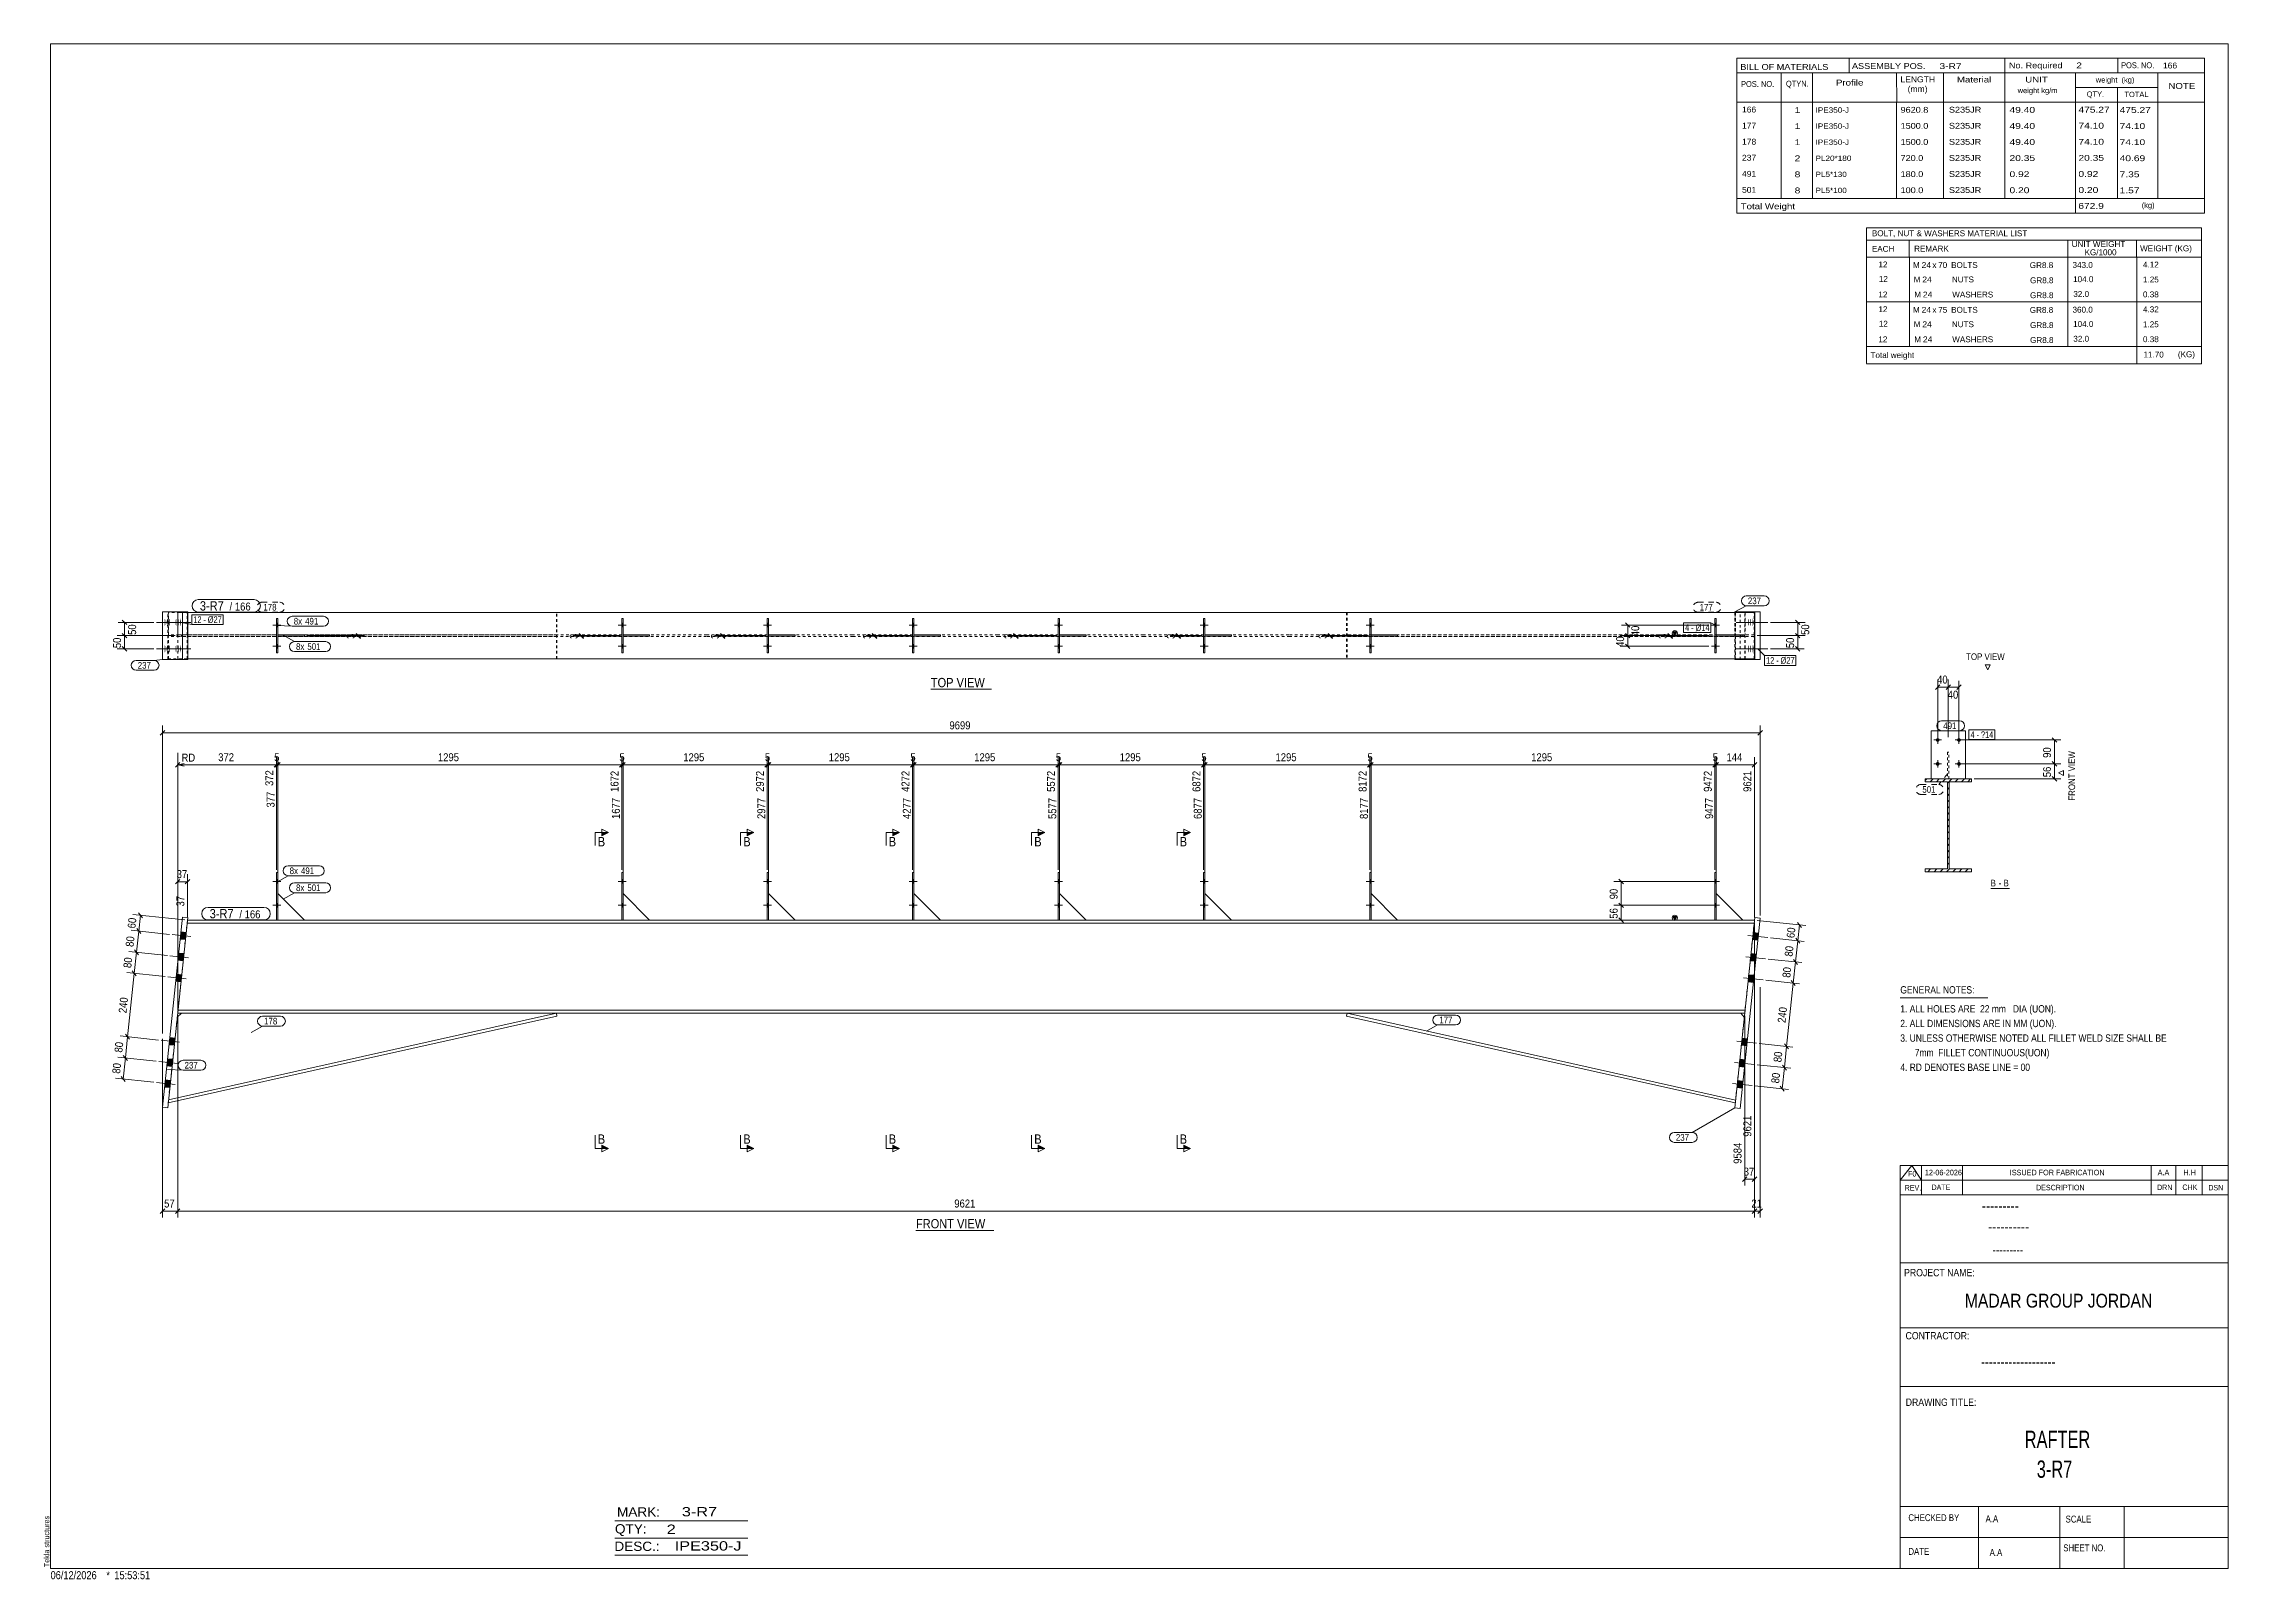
# Model space of a CAD drawing. Header units: millimetres. Extents: x 2 to 825, y 1 to 579.
import ezdxf

# ---------------------------------------------------------------- set-up
doc = ezdxf.new("R2010")
doc.units = ezdxf.units.MM
for name, pattern in [('XKITLINE00', [0]), ('XKITLINE01', [4, 1, -1, 1, -1]), ('XKITLINE02', [4, 2, -2])]:
    doc.linetypes.add(name, pattern=pattern)
for name, color, linetype, lineweight in [('Bolt', 3, 'Continuous', 0), ('BoltMark', 7, 'Continuous', 0), ('Dimensions', 7, 'Continuous', 0), ('DrawingSheet', 5, 'Continuous', 0), ('OtherObjectType', 7, 'Continuous', 0), ('Part', 2, 'Continuous', 0), ('PartMark', 7, 'Continuous', 0), ('Section', 6, 'Continuous', 0)]:
    doc.layers.add(name, color=color, linetype=linetype, lineweight=lineweight)
doc.styles.add('@ARIAL_UNICODE_MS_BOLD', font='ARIAL.TTF')
doc.styles.add('ARIAL', font='ARIAL.TTF')
doc.styles.add('ARIAL_NARROW', font='ARIALN.TTF')
doc.styles.add('COMIC_SANS_MS_BOLD', font='COMICBD.TTF')
doc.styles.add('SWIS721_EX_BT', font='ARIAL.TTF')
doc.styles.add('SWISSE', font='ARIAL.TTF')

# ---------------------------------------------------------------- blocks, each defined once
blk = doc.blocks.new('*A1')
at = {"layer": 'Part', "color": 7, "linetype": 'XKITLINE00', "lineweight": 0}
for p, q in [((710.82, 301.66), (711.46, 302.3)), ((712.72, 301.2), (713.82, 302.3)), ((715.08, 301.2), (716.18, 302.3)), ((717.44, 301.2), (718.54, 302.3)), ((719.22, 300.63), (720.89, 302.3)), ((719.22, 298.28), (719.92, 298.98)), ((719.22, 295.92), (719.92, 296.62)), ((722.15, 301.2), (723.25, 302.3)), ((724.51, 301.2), (725.61, 302.3)), ((726.86, 301.2), (727.96, 302.3)), ((719.22, 293.56), (719.92, 294.26)), ((719.22, 291.2), (719.92, 291.9)), ((719.22, 288.85), (719.92, 289.55)), ((719.22, 286.49), (719.92, 287.19)), ((719.22, 284.13), (719.92, 284.83)), ((719.22, 281.77), (719.92, 282.47)), ((719.22, 279.42), (719.92, 280.12)), ((719.22, 277.06), (719.92, 277.76)), ((719.22, 274.7), (719.92, 275.4)), ((719.22, 272.35), (719.92, 273.05)), ((711.82, 267.3), (712.92, 268.4)), ((714.18, 267.3), (715.28, 268.4)), ((716.54, 267.3), (717.64, 268.4)), ((718.89, 267.3), (719.99, 268.4)), ((719.22, 269.99), (719.92, 270.69)), ((721.25, 267.3), (722.35, 268.4)), ((723.61, 267.3), (724.71, 268.4)), ((725.97, 267.3), (727.07, 268.4)), ((728.32, 267.3), (728.32, 267.3)), ((728.32, 267.3), (728.32, 267.3))]:
    blk.add_line(p, q, dxfattribs=at)
blk = doc.blocks.new('*A2')
at = {"layer": 'Bolt'}
for points in [[(501.71, 264.36), (502.21, 264.36), (502.21, 262.96), (501.71, 262.96)], [(501.71, 264.36), (502.21, 264.36), (502.21, 262.96), (501.71, 262.96)], [(501.71, 255.36), (502.21, 255.36), (502.21, 253.96), (501.71, 253.96)], [(501.71, 255.36), (502.21, 255.36), (502.21, 253.96), (501.71, 253.96)]]:
    blk.add_hatch(color=3, dxfattribs=at).paths.add_polyline_path(points, flags=17)
at = {"layer": 'Bolt', "color": 3, "linetype": 'XKITLINE00', "lineweight": 0}
for p, q in [((503.37, 263.66), (500.37, 263.66)), ((503.37, 263.66), (500.37, 263.66)), ((502.21, 264.36), (501.71, 264.36)), ((502.21, 264.36), (501.71, 264.36)), ((502.21, 262.96), (501.71, 262.96)), ((502.21, 262.96), (501.71, 262.96)), ((502.21, 255.36), (501.71, 255.36)), ((502.21, 255.36), (501.71, 255.36)), ((503.37, 254.66), (500.37, 254.66)), ((503.37, 254.66), (500.37, 254.66)), ((502.21, 253.96), (501.71, 253.96)), ((502.21, 253.96), (501.71, 253.96))]:
    blk.add_line(p, q, dxfattribs=at)
blk = doc.blocks.new('*A3')
at = {"layer": 'Bolt'}
for points in [[(55.77, 241.75), (53.78, 241.96), (54.06, 244.64), (56.05, 244.43)], [(55.77, 241.75), (53.78, 241.96), (54.06, 244.64), (56.05, 244.43)], [(54.93, 233.79), (52.94, 234), (53.22, 236.69), (55.21, 236.48)], [(54.93, 233.79), (52.94, 234), (53.22, 236.69), (55.21, 236.48)], [(54.09, 225.84), (52.1, 226.05), (52.39, 228.73), (54.37, 228.52)], [(54.09, 225.84), (52.1, 226.05), (52.39, 228.73), (54.37, 228.52)], [(51.57, 201.97), (49.58, 202.18), (49.87, 204.86), (51.86, 204.65)], [(51.57, 201.97), (49.58, 202.18), (49.87, 204.86), (51.86, 204.65)], [(50.73, 194.01), (48.75, 194.22), (49.03, 196.91), (51.02, 196.7)], [(50.73, 194.01), (48.75, 194.22), (49.03, 196.91), (51.02, 196.7)], [(49.9, 186.06), (47.91, 186.27), (48.19, 188.95), (50.18, 188.74)], [(49.9, 186.06), (47.91, 186.27), (48.19, 188.95), (50.18, 188.74)]]:
    blk.add_hatch(color=3, dxfattribs=at).paths.add_polyline_path(points, flags=17)
at = {"layer": 'Bolt', "color": 3, "linetype": 'XKITLINE00', "lineweight": 0}
for p, q in [((50.79, 243.63), (57.75, 242.9)), ((50.79, 243.63), (57.75, 242.9)), ((53.78, 241.96), (55.77, 241.75)), ((53.78, 241.96), (55.77, 241.75)), ((54.06, 244.64), (56.05, 244.43)), ((54.06, 244.64), (56.05, 244.43)), ((49.95, 235.67), (56.91, 234.94)), ((49.95, 235.67), (56.91, 234.94)), ((52.94, 234), (54.93, 233.79)), ((52.94, 234), (54.93, 233.79)), ((53.22, 236.69), (55.21, 236.48)), ((53.22, 236.69), (55.21, 236.48)), ((49.11, 227.72), (56.07, 226.98)), ((49.11, 227.72), (56.07, 226.98)), ((52.1, 226.05), (54.09, 225.84)), ((52.1, 226.05), (54.09, 225.84)), ((52.39, 228.73), (54.37, 228.52)), ((52.39, 228.73), (54.37, 228.52)), ((46.59, 203.85), (53.55, 203.12)), ((46.59, 203.85), (53.55, 203.12)), ((49.58, 202.18), (51.57, 201.97)), ((49.58, 202.18), (51.57, 201.97)), ((49.87, 204.86), (51.86, 204.65)), ((49.87, 204.86), (51.86, 204.65)), ((45.75, 195.9), (52.72, 195.16)), ((45.75, 195.9), (52.72, 195.16)), ((48.75, 194.22), (50.73, 194.01)), ((48.75, 194.22), (50.73, 194.01)), ((49.03, 196.91), (51.02, 196.7)), ((49.03, 196.91), (51.02, 196.7)), ((44.92, 187.94), (51.88, 187.21)), ((44.92, 187.94), (51.88, 187.21)), ((47.91, 186.27), (49.9, 186.06)), ((47.91, 186.27), (49.9, 186.06)), ((48.19, 188.95), (50.18, 188.74)), ((48.19, 188.95), (50.18, 188.74))]:
    blk.add_line(p, q, dxfattribs=at)
blk = doc.blocks.new('*A4')
at = {"layer": 'Bolt'}
for points in [[(647.82, 241.54), (645.83, 241.75), (646.12, 244.43), (648.1, 244.22)], [(647.82, 241.54), (645.83, 241.75), (646.12, 244.43), (648.1, 244.22)], [(646.98, 233.58), (644.99, 233.79), (645.28, 236.48), (647.27, 236.27)], [(646.98, 233.58), (644.99, 233.79), (645.28, 236.48), (647.27, 236.27)], [(646.14, 225.63), (644.15, 225.84), (644.44, 228.52), (646.43, 228.31)], [(646.14, 225.63), (644.15, 225.84), (644.44, 228.52), (646.43, 228.31)], [(643.63, 201.76), (641.64, 201.97), (641.92, 204.65), (643.91, 204.44)], [(643.63, 201.76), (641.64, 201.97), (641.92, 204.65), (643.91, 204.44)], [(642.79, 193.8), (640.8, 194.01), (641.08, 196.7), (643.07, 196.49)], [(642.79, 193.8), (640.8, 194.01), (641.08, 196.7), (643.07, 196.49)], [(641.95, 185.85), (639.96, 186.06), (640.24, 188.74), (642.23, 188.53)], [(641.95, 185.85), (639.96, 186.06), (640.24, 188.74), (642.23, 188.53)]]:
    blk.add_hatch(color=3, dxfattribs=at).paths.add_polyline_path(points, flags=17)
at = {"layer": 'Bolt', "color": 3, "linetype": 'XKITLINE00', "lineweight": 0}
for p, q in [((651.59, 242.5), (644.13, 243.28)), ((651.59, 242.5), (644.13, 243.28)), ((647.82, 241.54), (645.83, 241.75)), ((647.82, 241.54), (645.83, 241.75)), ((648.1, 244.22), (646.12, 244.43)), ((648.1, 244.22), (646.12, 244.43)), ((650.75, 234.54), (643.3, 235.33)), ((650.75, 234.54), (643.3, 235.33)), ((646.98, 233.58), (644.99, 233.79)), ((646.98, 233.58), (644.99, 233.79)), ((647.27, 236.27), (645.28, 236.48)), ((647.27, 236.27), (645.28, 236.48)), ((649.91, 226.59), (642.46, 227.37)), ((649.91, 226.59), (642.46, 227.37)), ((646.14, 225.63), (644.15, 225.84)), ((646.14, 225.63), (644.15, 225.84)), ((646.43, 228.31), (644.44, 228.52)), ((646.43, 228.31), (644.44, 228.52)), ((647.4, 202.72), (639.94, 203.51)), ((647.4, 202.72), (639.94, 203.51)), ((643.63, 201.76), (641.64, 201.97)), ((643.63, 201.76), (641.64, 201.97)), ((643.91, 204.44), (641.92, 204.65)), ((643.91, 204.44), (641.92, 204.65)), ((646.56, 194.76), (639.1, 195.55)), ((646.56, 194.76), (639.1, 195.55)), ((642.79, 193.8), (640.8, 194.01)), ((642.79, 193.8), (640.8, 194.01)), ((643.07, 196.49), (641.08, 196.7)), ((643.07, 196.49), (641.08, 196.7)), ((645.72, 186.81), (638.26, 187.59)), ((645.72, 186.81), (638.26, 187.59)), ((641.95, 185.85), (639.96, 186.06)), ((641.95, 185.85), (639.96, 186.06)), ((642.23, 188.53), (640.24, 188.74)), ((642.23, 188.53), (640.24, 188.74))]:
    blk.add_line(p, q, dxfattribs=at)
blk = doc.blocks.new('*A5')
at = {"layer": 'Bolt'}
for points in [[(90.04, 264.36), (90.54, 264.36), (90.54, 262.96), (90.04, 262.96)], [(90.04, 264.36), (90.54, 264.36), (90.54, 262.96), (90.04, 262.96)], [(90.04, 255.36), (90.54, 255.36), (90.54, 253.96), (90.04, 253.96)], [(90.04, 255.36), (90.54, 255.36), (90.54, 253.96), (90.04, 253.96)]]:
    blk.add_hatch(color=3, dxfattribs=at).paths.add_polyline_path(points, flags=17)
at = {"layer": 'Bolt', "color": 3, "linetype": 'XKITLINE00', "lineweight": 0}
for p, q in [((91.7, 263.66), (88.7, 263.66)), ((91.7, 263.66), (88.7, 263.66)), ((90.54, 264.36), (90.04, 264.36)), ((90.54, 264.36), (90.04, 264.36)), ((90.54, 262.96), (90.04, 262.96)), ((90.54, 262.96), (90.04, 262.96)), ((90.54, 255.36), (90.04, 255.36)), ((90.54, 255.36), (90.04, 255.36)), ((91.7, 254.66), (88.7, 254.66)), ((91.7, 254.66), (88.7, 254.66)), ((90.54, 253.96), (90.04, 253.96)), ((90.54, 253.96), (90.04, 253.96))]:
    blk.add_line(p, q, dxfattribs=at)
blk = doc.blocks.new('*A6')
at = {"layer": 'Bolt'}
for points in [[(384.38, 264.36), (384.88, 264.36), (384.88, 262.96), (384.38, 262.96)], [(384.38, 264.36), (384.88, 264.36), (384.88, 262.96), (384.38, 262.96)], [(384.38, 255.36), (384.88, 255.36), (384.88, 253.96), (384.38, 253.96)], [(384.38, 255.36), (384.88, 255.36), (384.88, 253.96), (384.38, 253.96)]]:
    blk.add_hatch(color=3, dxfattribs=at).paths.add_polyline_path(points, flags=17)
at = {"layer": 'Bolt', "color": 3, "linetype": 'XKITLINE00', "lineweight": 0}
for p, q in [((386.04, 263.66), (383.04, 263.66)), ((386.04, 263.66), (383.04, 263.66)), ((384.88, 264.36), (384.38, 264.36)), ((384.88, 264.36), (384.38, 264.36)), ((384.88, 262.96), (384.38, 262.96)), ((384.88, 262.96), (384.38, 262.96)), ((384.88, 255.36), (384.38, 255.36)), ((384.88, 255.36), (384.38, 255.36)), ((386.04, 254.66), (383.04, 254.66)), ((386.04, 254.66), (383.04, 254.66)), ((384.88, 253.96), (384.38, 253.96)), ((384.88, 253.96), (384.38, 253.96))]:
    blk.add_line(p, q, dxfattribs=at)
blk = doc.blocks.new('*A7')
at = {"layer": 'Bolt'}
for points in [[(631.71, 264.36), (632.21, 264.36), (632.21, 262.96), (631.71, 262.96)], [(631.71, 264.36), (632.21, 264.36), (632.21, 262.96), (631.71, 262.96)], [(631.71, 255.36), (632.21, 255.36), (632.21, 253.96), (631.71, 253.96)], [(631.71, 255.36), (632.21, 255.36), (632.21, 253.96), (631.71, 253.96)]]:
    blk.add_hatch(color=3, dxfattribs=at).paths.add_polyline_path(points, flags=17)
at = {"layer": 'Bolt', "color": 3, "linetype": 'XKITLINE00', "lineweight": 0}
for p, q in [((633.37, 263.66), (630.37, 263.66)), ((633.37, 263.66), (630.37, 263.66)), ((632.21, 264.36), (631.71, 264.36)), ((632.21, 264.36), (631.71, 264.36)), ((632.21, 262.96), (631.71, 262.96)), ((632.21, 262.96), (631.71, 262.96)), ((632.21, 255.36), (631.71, 255.36)), ((632.21, 255.36), (631.71, 255.36)), ((633.37, 254.66), (630.37, 254.66)), ((633.37, 254.66), (630.37, 254.66)), ((632.21, 253.96), (631.71, 253.96)), ((632.21, 253.96), (631.71, 253.96))]:
    blk.add_line(p, q, dxfattribs=at)
blk = doc.blocks.new('*A8')
at = {"layer": 'Bolt'}
for points in [[(329.6, 264.36), (330.1, 264.36), (330.1, 262.96), (329.6, 262.96)], [(329.6, 264.36), (330.1, 264.36), (330.1, 262.96), (329.6, 262.96)], [(329.6, 255.36), (330.1, 255.36), (330.1, 253.96), (329.6, 253.96)], [(329.6, 255.36), (330.1, 255.36), (330.1, 253.96), (329.6, 253.96)]]:
    blk.add_hatch(color=3, dxfattribs=at).paths.add_polyline_path(points, flags=17)
at = {"layer": 'Bolt', "color": 3, "linetype": 'XKITLINE00', "lineweight": 0}
for p, q in [((331.26, 263.66), (328.26, 263.66)), ((331.26, 263.66), (328.26, 263.66)), ((330.1, 264.36), (329.6, 264.36)), ((330.1, 264.36), (329.6, 264.36)), ((330.1, 262.96), (329.6, 262.96)), ((330.1, 262.96), (329.6, 262.96)), ((330.1, 255.36), (329.6, 255.36)), ((330.1, 255.36), (329.6, 255.36)), ((331.26, 254.66), (328.26, 254.66)), ((331.26, 254.66), (328.26, 254.66)), ((330.1, 253.96), (329.6, 253.96)), ((330.1, 253.96), (329.6, 253.96))]:
    blk.add_line(p, q, dxfattribs=at)
blk = doc.blocks.new('*A9')
at = {"layer": 'Bolt'}
for points in [[(439.16, 264.36), (439.66, 264.36), (439.66, 262.96), (439.16, 262.96)], [(439.16, 264.36), (439.66, 264.36), (439.66, 262.96), (439.16, 262.96)], [(439.16, 255.36), (439.66, 255.36), (439.66, 253.96), (439.16, 253.96)], [(439.16, 255.36), (439.66, 255.36), (439.66, 253.96), (439.16, 253.96)]]:
    blk.add_hatch(color=3, dxfattribs=at).paths.add_polyline_path(points, flags=17)
at = {"layer": 'Bolt', "color": 3, "linetype": 'XKITLINE00', "lineweight": 0}
for p, q in [((440.82, 263.66), (437.82, 263.66)), ((440.82, 263.66), (437.82, 263.66)), ((439.66, 264.36), (439.16, 264.36)), ((439.66, 264.36), (439.16, 264.36)), ((439.66, 262.96), (439.16, 262.96)), ((439.66, 262.96), (439.16, 262.96)), ((439.66, 255.36), (439.16, 255.36)), ((439.66, 255.36), (439.16, 255.36)), ((440.82, 254.66), (437.82, 254.66)), ((440.82, 254.66), (437.82, 254.66)), ((439.66, 253.96), (439.16, 253.96)), ((439.66, 253.96), (439.16, 253.96))]:
    blk.add_line(p, q, dxfattribs=at)
blk = doc.blocks.new('*A10')
at = {"layer": 'Bolt'}
for points in [[(220.04, 264.36), (220.54, 264.36), (220.54, 262.96), (220.04, 262.96)], [(220.04, 264.36), (220.54, 264.36), (220.54, 262.96), (220.04, 262.96)], [(220.04, 255.36), (220.54, 255.36), (220.54, 253.96), (220.04, 253.96)], [(220.04, 255.36), (220.54, 255.36), (220.54, 253.96), (220.04, 253.96)]]:
    blk.add_hatch(color=3, dxfattribs=at).paths.add_polyline_path(points, flags=17)
at = {"layer": 'Bolt', "color": 3, "linetype": 'XKITLINE00', "lineweight": 0}
for p, q in [((221.7, 263.66), (218.7, 263.66)), ((221.7, 263.66), (218.7, 263.66)), ((220.54, 264.36), (220.04, 264.36)), ((220.54, 264.36), (220.04, 264.36)), ((220.54, 262.96), (220.04, 262.96)), ((220.54, 262.96), (220.04, 262.96)), ((220.54, 255.36), (220.04, 255.36)), ((220.54, 255.36), (220.04, 255.36)), ((221.7, 254.66), (218.7, 254.66)), ((221.7, 254.66), (218.7, 254.66)), ((220.54, 253.96), (220.04, 253.96)), ((220.54, 253.96), (220.04, 253.96))]:
    blk.add_line(p, q, dxfattribs=at)
blk = doc.blocks.new('*A11')
at = {"layer": 'Bolt'}
for points in [[(274.82, 264.36), (275.32, 264.36), (275.32, 262.96), (274.82, 262.96)], [(274.82, 264.36), (275.32, 264.36), (275.32, 262.96), (274.82, 262.96)], [(274.82, 255.36), (275.32, 255.36), (275.32, 253.96), (274.82, 253.96)], [(274.82, 255.36), (275.32, 255.36), (275.32, 253.96), (274.82, 253.96)]]:
    blk.add_hatch(color=3, dxfattribs=at).paths.add_polyline_path(points, flags=17)
at = {"layer": 'Bolt', "color": 3, "linetype": 'XKITLINE00', "lineweight": 0}
for p, q in [((276.48, 263.66), (273.48, 263.66)), ((276.48, 263.66), (273.48, 263.66)), ((275.32, 264.36), (274.82, 264.36)), ((275.32, 264.36), (274.82, 264.36)), ((275.32, 262.96), (274.82, 262.96)), ((275.32, 262.96), (274.82, 262.96)), ((275.32, 255.36), (274.82, 255.36)), ((275.32, 255.36), (274.82, 255.36)), ((276.48, 254.66), (273.48, 254.66)), ((276.48, 254.66), (273.48, 254.66)), ((275.32, 253.96), (274.82, 253.96)), ((275.32, 253.96), (274.82, 253.96))]:
    blk.add_line(p, q, dxfattribs=at)
blk = doc.blocks.new('*A12')
at = {"layer": 'Part'}
blk.add_hatch(color=2, dxfattribs=at).paths.add_polyline_path([(615.8, 250.46), (617.4, 250.46), (616.6, 249.06)], flags=17)
at = {"layer": 'Part', "color": 7, "linetype": 'XKITLINE01', "lineweight": 0}
for p, q in [((56.54, 249.06), (52.85, 214.06)), ((642.91, 214.06), (646.6, 249.06))]:
    blk.add_line(p, q, dxfattribs=at)
at = {"layer": 'Part', "color": 2, "linetype": 'XKITLINE00', "lineweight": 0}
for p, q in [((252.14, 247.96), (56.42, 247.96)), ((252.14, 249.06), (56.54, 249.06)), ((306.92, 249.06), (252.24, 249.06)), ((306.92, 247.96), (252.24, 247.96)), ((361.7, 249.06), (307.02, 249.06)), ((361.7, 247.96), (307.02, 247.96)), ((416.48, 249.06), (361.8, 249.06)), ((416.48, 247.96), (361.8, 247.96)), ((471.26, 249.06), (416.58, 249.06)), ((471.26, 247.96), (416.58, 247.96)), ((646.6, 249.06), (471.36, 249.06)), ((646.49, 247.96), (471.36, 247.96)), ((616.6, 249.06), (615.8, 250.46)), ((615.8, 250.46), (617.4, 250.46)), ((617.4, 250.46), (616.6, 249.06)), ((52.85, 214.06), (252.14, 214.06)), ((252.14, 215.16), (52.96, 215.16)), ((306.92, 215.16), (252.24, 215.16)), ((252.24, 214.06), (306.92, 214.06)), ((361.7, 215.16), (307.02, 215.16)), ((307.02, 214.06), (361.7, 214.06)), ((416.48, 215.16), (361.8, 215.16)), ((361.8, 214.06), (416.48, 214.06)), ((471.26, 215.16), (416.58, 215.16)), ((416.58, 214.06), (471.26, 214.06)), ((643.03, 215.16), (471.36, 215.16)), ((471.36, 214.06), (642.91, 214.06))]:
    blk.add_line(p, q, dxfattribs=at)
blk.add_circle((616.6, 249.96), 1, dxfattribs=at)
blk = doc.blocks.new('*A13')
at = {"layer": 'Part', "color": 2, "linetype": 'XKITLINE00', "lineweight": 0}
for p, q in [((501.71, 267.06), (502.21, 267.06)), ((501.71, 267.06), (501.71, 249.06)), ((502.21, 267.06), (502.21, 249.06))]:
    blk.add_line(p, q, dxfattribs=at)
at = {"layer": 'Part', "color": 7, "linetype": 'XKITLINE01', "lineweight": 0}
blk.add_line((502.21, 249.06), (501.71, 249.06), dxfattribs=at)
blk = doc.blocks.new('*A14')
at = {"layer": 'Part', "color": 2, "linetype": 'XKITLINE00', "lineweight": 0}
blk.add_line((512.21, 249.06), (502.21, 259.06), dxfattribs=at)
at = {"layer": 'Part', "color": 7, "linetype": 'XKITLINE01', "lineweight": 0}
for p, q in [((502.21, 259.06), (502.21, 249.06)), ((502.21, 249.06), (512.21, 249.06))]:
    blk.add_line(p, q, dxfattribs=at)
blk = doc.blocks.new('*A15')
at = {"layer": 'Part', "color": 2, "linetype": 'XKITLINE00', "lineweight": 0}
for p, q in [((195.43, 214.06), (49.4, 181.4)), ((52.7, 212.61), (54.31, 214.06)), ((195.43, 214.06), (195.67, 212.98)), ((195.67, 212.98), (49.28, 180.25))]:
    blk.add_line(p, q, dxfattribs=at)
at = {"layer": 'Part', "color": 7, "linetype": 'XKITLINE01', "lineweight": 0}
for p, q in [((195.43, 214.06), (54.31, 214.06)), ((49.28, 180.25), (52.7, 212.61))]:
    blk.add_line(p, q, dxfattribs=at)
blk = doc.blocks.new('*A16')
at = {"layer": 'Part', "color": 2, "linetype": 'XKITLINE00', "lineweight": 0}
for p, q in [((47.1, 178.66), (54.66, 250.26)), ((56.65, 250.05), (49.09, 178.45)), ((56.65, 250.05), (54.66, 250.26)), ((49.09, 178.45), (47.1, 178.66))]:
    blk.add_line(p, q, dxfattribs=at)
blk = doc.blocks.new('*A17')
at = {"layer": 'Part', "color": 2, "linetype": 'XKITLINE00', "lineweight": 0}
for p, q in [((492.96, 212.98), (493.2, 214.06)), ((639.46, 181.35), (493.2, 214.06)), ((641.45, 214.06), (642.76, 212.61)), ((639.35, 180.25), (492.96, 212.98))]:
    blk.add_line(p, q, dxfattribs=at)
at = {"layer": 'Part', "color": 7, "linetype": 'XKITLINE01', "lineweight": 0}
for p, q in [((493.2, 214.06), (641.45, 214.06)), ((642.76, 212.61), (639.35, 180.25))]:
    blk.add_line(p, q, dxfattribs=at)
blk = doc.blocks.new('*A18')
at = {"layer": 'Part', "color": 2, "linetype": 'XKITLINE00', "lineweight": 0}
for p, q in [((646.71, 250.05), (639.16, 178.45)), ((641.15, 178.24), (648.7, 249.84)), ((648.7, 249.84), (646.71, 250.05)), ((639.16, 178.45), (641.15, 178.24))]:
    blk.add_line(p, q, dxfattribs=at)
blk = doc.blocks.new('*A19')
at = {"layer": 'Part', "color": 2, "linetype": 'XKITLINE00', "lineweight": 0}
for p, q in [((90.04, 267.06), (90.54, 267.06)), ((90.04, 267.06), (90.04, 249.06)), ((90.54, 267.06), (90.54, 249.06))]:
    blk.add_line(p, q, dxfattribs=at)
at = {"layer": 'Part', "color": 7, "linetype": 'XKITLINE01', "lineweight": 0}
blk.add_line((90.54, 249.06), (90.04, 249.06), dxfattribs=at)
blk = doc.blocks.new('*A20')
at = {"layer": 'Part', "color": 2, "linetype": 'XKITLINE00', "lineweight": 0}
blk.add_line((100.54, 249.06), (90.54, 259.06), dxfattribs=at)
at = {"layer": 'Part', "color": 7, "linetype": 'XKITLINE01', "lineweight": 0}
for p, q in [((90.54, 259.06), (90.54, 249.06)), ((90.54, 249.06), (100.54, 249.06))]:
    blk.add_line(p, q, dxfattribs=at)
blk = doc.blocks.new('*A21')
at = {"layer": 'Part', "color": 2, "linetype": 'XKITLINE00', "lineweight": 0}
blk.add_line((394.88, 249.06), (384.88, 259.06), dxfattribs=at)
at = {"layer": 'Part', "color": 7, "linetype": 'XKITLINE01', "lineweight": 0}
for p, q in [((384.88, 259.06), (384.88, 249.06)), ((384.88, 249.06), (394.88, 249.06))]:
    blk.add_line(p, q, dxfattribs=at)
blk = doc.blocks.new('*A22')
at = {"layer": 'Part', "color": 2, "linetype": 'XKITLINE00', "lineweight": 0}
for p, q in [((384.38, 267.06), (384.88, 267.06)), ((384.38, 267.06), (384.38, 249.06)), ((384.88, 267.06), (384.88, 249.06))]:
    blk.add_line(p, q, dxfattribs=at)
at = {"layer": 'Part', "color": 7, "linetype": 'XKITLINE01', "lineweight": 0}
blk.add_line((384.88, 249.06), (384.38, 249.06), dxfattribs=at)
blk = doc.blocks.new('*A23')
at = {"layer": 'Part', "color": 2, "linetype": 'XKITLINE00', "lineweight": 0}
blk.add_line((642.21, 249.06), (632.21, 259.06), dxfattribs=at)
at = {"layer": 'Part', "color": 7, "linetype": 'XKITLINE01', "lineweight": 0}
for p, q in [((632.21, 259.06), (632.21, 249.06)), ((632.21, 249.06), (642.21, 249.06))]:
    blk.add_line(p, q, dxfattribs=at)
blk = doc.blocks.new('*A24')
at = {"layer": 'Part', "color": 2, "linetype": 'XKITLINE00', "lineweight": 0}
for p, q in [((632.21, 267.06), (631.71, 267.06)), ((631.71, 267.06), (631.71, 249.06)), ((632.21, 249.06), (632.21, 267.06))]:
    blk.add_line(p, q, dxfattribs=at)
at = {"layer": 'Part', "color": 7, "linetype": 'XKITLINE01', "lineweight": 0}
blk.add_line((631.71, 249.06), (632.21, 249.06), dxfattribs=at)
blk = doc.blocks.new('*A25')
at = {"layer": 'Part', "color": 2, "linetype": 'XKITLINE00', "lineweight": 0}
blk.add_line((340.1, 249.06), (330.1, 259.06), dxfattribs=at)
at = {"layer": 'Part', "color": 7, "linetype": 'XKITLINE01', "lineweight": 0}
for p, q in [((330.1, 259.06), (330.1, 249.06)), ((330.1, 249.06), (340.1, 249.06))]:
    blk.add_line(p, q, dxfattribs=at)
blk = doc.blocks.new('*A26')
at = {"layer": 'Part', "color": 2, "linetype": 'XKITLINE00', "lineweight": 0}
for p, q in [((329.6, 267.06), (330.1, 267.06)), ((329.6, 267.06), (329.6, 249.06)), ((330.1, 267.06), (330.1, 249.06))]:
    blk.add_line(p, q, dxfattribs=at)
at = {"layer": 'Part', "color": 7, "linetype": 'XKITLINE01', "lineweight": 0}
blk.add_line((330.1, 249.06), (329.6, 249.06), dxfattribs=at)
blk = doc.blocks.new('*A27')
at = {"layer": 'Part', "color": 2, "linetype": 'XKITLINE00', "lineweight": 0}
blk.add_line((449.66, 249.06), (439.66, 259.06), dxfattribs=at)
at = {"layer": 'Part', "color": 7, "linetype": 'XKITLINE01', "lineweight": 0}
for p, q in [((439.66, 259.06), (439.66, 249.06)), ((439.66, 249.06), (449.66, 249.06))]:
    blk.add_line(p, q, dxfattribs=at)
blk = doc.blocks.new('*A28')
at = {"layer": 'Part', "color": 2, "linetype": 'XKITLINE00', "lineweight": 0}
for p, q in [((439.16, 267.06), (439.66, 267.06)), ((439.16, 267.06), (439.16, 249.06)), ((439.66, 267.06), (439.66, 249.06))]:
    blk.add_line(p, q, dxfattribs=at)
at = {"layer": 'Part', "color": 7, "linetype": 'XKITLINE01', "lineweight": 0}
blk.add_line((439.66, 249.06), (439.16, 249.06), dxfattribs=at)
blk = doc.blocks.new('*A29')
at = {"layer": 'Part', "color": 2, "linetype": 'XKITLINE00', "lineweight": 0}
blk.add_line((230.54, 249.06), (220.54, 259.06), dxfattribs=at)
at = {"layer": 'Part', "color": 7, "linetype": 'XKITLINE01', "lineweight": 0}
for p, q in [((220.54, 259.06), (220.54, 249.06)), ((220.54, 249.06), (230.54, 249.06))]:
    blk.add_line(p, q, dxfattribs=at)
blk = doc.blocks.new('*A30')
at = {"layer": 'Part', "color": 2, "linetype": 'XKITLINE00', "lineweight": 0}
for p, q in [((220.04, 267.06), (220.54, 267.06)), ((220.04, 267.06), (220.04, 249.06)), ((220.54, 267.06), (220.54, 249.06))]:
    blk.add_line(p, q, dxfattribs=at)
at = {"layer": 'Part', "color": 7, "linetype": 'XKITLINE01', "lineweight": 0}
blk.add_line((220.54, 249.06), (220.04, 249.06), dxfattribs=at)
blk = doc.blocks.new('*A31')
at = {"layer": 'Part', "color": 2, "linetype": 'XKITLINE00', "lineweight": 0}
blk.add_line((285.32, 249.06), (275.32, 259.06), dxfattribs=at)
at = {"layer": 'Part', "color": 7, "linetype": 'XKITLINE01', "lineweight": 0}
for p, q in [((275.32, 259.06), (275.32, 249.06)), ((275.32, 249.06), (285.32, 249.06))]:
    blk.add_line(p, q, dxfattribs=at)
blk = doc.blocks.new('*A32')
at = {"layer": 'Part', "color": 2, "linetype": 'XKITLINE00', "lineweight": 0}
for p, q in [((274.82, 267.06), (275.32, 267.06)), ((274.82, 267.06), (274.82, 249.06)), ((275.32, 267.06), (275.32, 249.06))]:
    blk.add_line(p, q, dxfattribs=at)
at = {"layer": 'Part', "color": 7, "linetype": 'XKITLINE01', "lineweight": 0}
blk.add_line((275.32, 249.06), (274.82, 249.06), dxfattribs=at)
blk = doc.blocks.new('*A33')
at = {"layer": 'Bolt'}
for points in [[(501.71, 360.88), (502.21, 360.88), (502.21, 359.48), (501.71, 359.48)], [(501.71, 360.88), (502.21, 360.88), (502.21, 359.48), (501.71, 359.48)], [(501.71, 352.88), (502.21, 352.88), (502.21, 351.48), (501.71, 351.48)], [(501.71, 352.88), (502.21, 352.88), (502.21, 351.48), (501.71, 351.48)]]:
    blk.add_hatch(color=3, dxfattribs=at).paths.add_polyline_path(points, flags=17)
at = {"layer": 'Bolt', "color": 3, "linetype": 'XKITLINE00', "lineweight": 0}
for p, q in [((503.37, 360.18), (500.37, 360.18)), ((503.37, 360.18), (500.37, 360.18)), ((502.21, 360.88), (501.71, 360.88)), ((502.21, 360.88), (501.71, 360.88)), ((502.21, 359.48), (501.71, 359.48)), ((502.21, 359.48), (501.71, 359.48)), ((503.37, 352.18), (500.37, 352.18)), ((503.37, 352.18), (500.37, 352.18)), ((502.21, 352.88), (501.71, 352.88)), ((502.21, 352.88), (501.71, 352.88)), ((502.21, 351.48), (501.71, 351.48)), ((502.21, 351.48), (501.71, 351.48))]:
    blk.add_line(p, q, dxfattribs=at)
blk = doc.blocks.new('*A34')
at = {"layer": 'Bolt'}
for points in [[(48.19, 361.15), (48.19, 361.12), (48.19, 361.08), (48.19, 361.05), (48.19, 361.02), (48.19, 360.98), (48.19, 360.95), (48.19, 360.92), (48.19, 360.89), (48.19, 360.85), (48.18, 360.82), (48.18, 360.79), (48.18, 360.76), (48.18, 360.73), (48.18, 360.7), (48.18, 360.67), (48.18, 360.64), (48.18, 360.61), (48.17, 360.58), (48.17, 360.55), (48.17, 360.52), (48.17, 360.49), (48.17, 360.46), (48.17, 360.43), (48.16, 360.41), (48.16, 360.38), (48.16, 360.35), (48.16, 360.33), (48.15, 360.3), (48.15, 360.28), (48.15, 360.25), (48.15, 360.23), (48.15, 360.2), (48.14, 360.18), (48.14, 360.16), (48.14, 360.14), (48.13, 360.12), (48.13, 360.1), (48.13, 360.08), (48.13, 360.06), (48.12, 360.04), (48.12, 360.02), (48.12, 360.01), (48.11, 359.99), (48.11, 359.98), (48.11, 359.96), (48.11, 359.95), (48.1, 359.94), (48.1, 359.92), (48.1, 359.91), (48.09, 359.9), (48.09, 359.89), (48.09, 359.88), (48.08, 359.87), (48.08, 359.87), (48.08, 359.86), (48.07, 359.85), (48.07, 359.85), (48.07, 359.84), (48.06, 359.84), (48.06, 359.84), (48.05, 359.83), (48.05, 359.83), (48.05, 359.83), (48.04, 359.83), (48.04, 359.83), (48.04, 359.84), (48.03, 359.84), (48.03, 359.84), (48.03, 359.85), (48.02, 359.85), (48.02, 359.86), (48.02, 359.87), (48.01, 359.87), (48.01, 359.88), (48.01, 359.89), (48, 359.9), (48, 359.91), (48, 359.92), (47.99, 359.94), (47.99, 359.95), (47.99, 359.96), (47.98, 359.98), (47.98, 359.99), (47.98, 360.01), (47.97, 360.02), (47.97, 360.04), (47.97, 360.06), (47.97, 360.08), (47.96, 360.1), (47.96, 360.12), (47.96, 360.14), (47.96, 360.16), (47.95, 360.18), (47.95, 360.2), (47.95, 360.23), (47.95, 360.25), (47.94, 360.28), (47.94, 360.3), (47.94, 360.33), (47.94, 360.35), (47.93, 360.38), (47.93, 360.41), (47.93, 360.43), (47.93, 360.46), (47.93, 360.49), (47.92, 360.52), (47.92, 360.55), (47.92, 360.58), (47.92, 360.61), (47.92, 360.64), (47.92, 360.67), (47.92, 360.7), (47.91, 360.73), (47.91, 360.76), (47.91, 360.79), (47.91, 360.82), (47.91, 360.85), (47.91, 360.89), (47.91, 360.92), (47.91, 360.95), (47.91, 360.98), (47.91, 361.02), (47.91, 361.05), (47.91, 361.08), (47.91, 361.12), (47.91, 361.15), (47.91, 361.18), (47.91, 361.22), (47.91, 361.25), (47.91, 361.28), (47.91, 361.32), (47.91, 361.35), (47.91, 361.38), (47.91, 361.41), (47.91, 361.45), (47.91, 361.48), (47.91, 361.51), (47.91, 361.54), (47.91, 361.57), (47.91, 361.61), (47.91, 361.64), (47.92, 361.67), (47.92, 361.7), (47.92, 361.73), (47.92, 361.76), (47.92, 361.79), (47.92, 361.82), (47.92, 361.85), (47.93, 361.88), (47.93, 361.9), (47.93, 361.93), (47.93, 361.96), (47.93, 361.99), (47.94, 362.01), (47.94, 362.04), (47.94, 362.06), (47.94, 362.09), (47.95, 362.11), (47.95, 362.14), (47.95, 362.16), (47.95, 362.18), (47.96, 362.2), (47.96, 362.23), (47.96, 362.25), (47.96, 362.27), (47.97, 362.29), (47.97, 362.31), (47.97, 362.32), (47.97, 362.34), (47.98, 362.36), (47.98, 362.37), (47.98, 362.39), (47.99, 362.4), (47.99, 362.42), (47.99, 362.43), (48, 362.44), (48, 362.45), (48, 362.46), (48.01, 362.47), (48.01, 362.48), (48.01, 362.49), (48.02, 362.5), (48.02, 362.51), (48.02, 362.51), (48.03, 362.52), (48.03, 362.52), (48.03, 362.53), (48.04, 362.53), (48.04, 362.53), (48.04, 362.53), (48.05, 362.53), (48.05, 362.53), (48.05, 362.53), (48.06, 362.53), (48.06, 362.53), (48.07, 362.52), (48.07, 362.52), (48.07, 362.51), (48.08, 362.51), (48.08, 362.5), (48.08, 362.49), (48.09, 362.48), (48.09, 362.47), (48.09, 362.46), (48.1, 362.45), (48.1, 362.44), (48.1, 362.43), (48.11, 362.42), (48.11, 362.4), (48.11, 362.39), (48.11, 362.37), (48.12, 362.36), (48.12, 362.34), (48.12, 362.32), (48.13, 362.31), (48.13, 362.29), (48.13, 362.27), (48.13, 362.25), (48.14, 362.23), (48.14, 362.2), (48.14, 362.18), (48.15, 362.16), (48.15, 362.14), (48.15, 362.11), (48.15, 362.09), (48.15, 362.06), (48.16, 362.04), (48.16, 362.01), (48.16, 361.99), (48.16, 361.96), (48.17, 361.93), (48.17, 361.9), (48.17, 361.88), (48.17, 361.85), (48.17, 361.82), (48.17, 361.79), (48.18, 361.76), (48.18, 361.73), (48.18, 361.7), (48.18, 361.67), (48.18, 361.64), (48.18, 361.61), (48.18, 361.57), (48.18, 361.54), (48.19, 361.51), (48.19, 361.48), (48.19, 361.45), (48.19, 361.41), (48.19, 361.38), (48.19, 361.35), (48.19, 361.32), (48.19, 361.28), (48.19, 361.25), (48.19, 361.22), (48.19, 361.18)], [(49.03, 361.15), (49.03, 361.12), (49.03, 361.08), (49.03, 361.05), (49.03, 361.02), (49.03, 360.98), (49.03, 360.95), (49.03, 360.92), (49.03, 360.89), (49.02, 360.85), (49.02, 360.82), (49.02, 360.79), (49.02, 360.76), (49.02, 360.73), (49.02, 360.7), (49.02, 360.67), (49.02, 360.64), (49.01, 360.61), (49.01, 360.58), (49.01, 360.55), (49.01, 360.52), (49.01, 360.49), (49.01, 360.46), (49, 360.43), (49, 360.41), (49, 360.38), (49, 360.35), (49, 360.33), (48.99, 360.3), (48.99, 360.28), (48.99, 360.25), (48.99, 360.23), (48.98, 360.2), (48.98, 360.18), (48.98, 360.16), (48.98, 360.14), (48.97, 360.12), (48.97, 360.1), (48.97, 360.08), (48.97, 360.06), (48.96, 360.04), (48.96, 360.02), (48.96, 360.01), (48.95, 359.99), (48.95, 359.98), (48.95, 359.96), (48.94, 359.95), (48.94, 359.94), (48.94, 359.92), (48.93, 359.91), (48.93, 359.9), (48.93, 359.89), (48.92, 359.88), (48.92, 359.87), (48.92, 359.87), (48.91, 359.86), (48.91, 359.85), (48.91, 359.85), (48.9, 359.84), (48.9, 359.84), (48.9, 359.84), (48.89, 359.83), (48.89, 359.83), (48.89, 359.83), (48.88, 359.83), (48.88, 359.83), (48.88, 359.84), (48.87, 359.84), (48.87, 359.84), (48.87, 359.85), (48.86, 359.85), (48.86, 359.86), (48.86, 359.87), (48.85, 359.87), (48.85, 359.88), (48.85, 359.89), (48.84, 359.9), (48.84, 359.91), (48.84, 359.92), (48.83, 359.94), (48.83, 359.95), (48.83, 359.96), (48.82, 359.98), (48.82, 359.99), (48.82, 360.01), (48.81, 360.02), (48.81, 360.04), (48.81, 360.06), (48.81, 360.08), (48.8, 360.1), (48.8, 360.12), (48.8, 360.14), (48.79, 360.16), (48.79, 360.18), (48.79, 360.2), (48.79, 360.23), (48.78, 360.25), (48.78, 360.28), (48.78, 360.3), (48.78, 360.33), (48.78, 360.35), (48.77, 360.38), (48.77, 360.41), (48.77, 360.43), (48.77, 360.46), (48.77, 360.49), (48.76, 360.52), (48.76, 360.55), (48.76, 360.58), (48.76, 360.61), (48.76, 360.64), (48.76, 360.67), (48.75, 360.7), (48.75, 360.73), (48.75, 360.76), (48.75, 360.79), (48.75, 360.82), (48.75, 360.85), (48.75, 360.89), (48.75, 360.92), (48.75, 360.95), (48.75, 360.98), (48.75, 361.02), (48.75, 361.05), (48.75, 361.08), (48.75, 361.12), (48.75, 361.15), (48.75, 361.18), (48.75, 361.22), (48.75, 361.25), (48.75, 361.28), (48.75, 361.32), (48.75, 361.35), (48.75, 361.38), (48.75, 361.41), (48.75, 361.45), (48.75, 361.48), (48.75, 361.51), (48.75, 361.54), (48.75, 361.57), (48.75, 361.61), (48.75, 361.64), (48.75, 361.67), (48.76, 361.7), (48.76, 361.73), (48.76, 361.76), (48.76, 361.79), (48.76, 361.82), (48.76, 361.85), (48.77, 361.88), (48.77, 361.9), (48.77, 361.93), (48.77, 361.96), (48.77, 361.99), (48.78, 362.01), (48.78, 362.04), (48.78, 362.06), (48.78, 362.09), (48.78, 362.11), (48.79, 362.14), (48.79, 362.16), (48.79, 362.18), (48.79, 362.2), (48.8, 362.23), (48.8, 362.25), (48.8, 362.27), (48.81, 362.29), (48.81, 362.31), (48.81, 362.32), (48.81, 362.34), (48.82, 362.36), (48.82, 362.37), (48.82, 362.39), (48.83, 362.4), (48.83, 362.42), (48.83, 362.43), (48.84, 362.44), (48.84, 362.45), (48.84, 362.46), (48.85, 362.47), (48.85, 362.48), (48.85, 362.49), (48.86, 362.5), (48.86, 362.51), (48.86, 362.51), (48.87, 362.52), (48.87, 362.52), (48.87, 362.53), (48.88, 362.53), (48.88, 362.53), (48.88, 362.53), (48.89, 362.53), (48.89, 362.53), (48.89, 362.53), (48.9, 362.53), (48.9, 362.53), (48.9, 362.52), (48.91, 362.52), (48.91, 362.51), (48.91, 362.51), (48.92, 362.5), (48.92, 362.49), (48.92, 362.48), (48.93, 362.47), (48.93, 362.46), (48.93, 362.45), (48.94, 362.44), (48.94, 362.43), (48.94, 362.42), (48.95, 362.4), (48.95, 362.39), (48.95, 362.37), (48.96, 362.36), (48.96, 362.34), (48.96, 362.32), (48.97, 362.31), (48.97, 362.29), (48.97, 362.27), (48.97, 362.25), (48.98, 362.23), (48.98, 362.2), (48.98, 362.18), (48.98, 362.16), (48.99, 362.14), (48.99, 362.11), (48.99, 362.09), (48.99, 362.06), (49, 362.04), (49, 362.01), (49, 361.99), (49, 361.96), (49, 361.93), (49.01, 361.9), (49.01, 361.88), (49.01, 361.85), (49.01, 361.82), (49.01, 361.79), (49.01, 361.76), (49.02, 361.73), (49.02, 361.7), (49.02, 361.67), (49.02, 361.64), (49.02, 361.61), (49.02, 361.57), (49.02, 361.54), (49.02, 361.51), (49.03, 361.48), (49.03, 361.45), (49.03, 361.41), (49.03, 361.38), (49.03, 361.35), (49.03, 361.32), (49.03, 361.28), (49.03, 361.25), (49.03, 361.22), (49.03, 361.18)], [(49.87, 361.15), (49.87, 361.12), (49.87, 361.08), (49.87, 361.05), (49.87, 361.02), (49.87, 360.98), (49.87, 360.95), (49.86, 360.92), (49.86, 360.89), (49.86, 360.85), (49.86, 360.82), (49.86, 360.79), (49.86, 360.76), (49.86, 360.73), (49.86, 360.7), (49.86, 360.67), (49.86, 360.64), (49.85, 360.61), (49.85, 360.58), (49.85, 360.55), (49.85, 360.52), (49.85, 360.49), (49.85, 360.46), (49.84, 360.43), (49.84, 360.41), (49.84, 360.38), (49.84, 360.35), (49.84, 360.33), (49.83, 360.3), (49.83, 360.28), (49.83, 360.25), (49.83, 360.23), (49.82, 360.2), (49.82, 360.18), (49.82, 360.16), (49.82, 360.14), (49.81, 360.12), (49.81, 360.1), (49.81, 360.08), (49.8, 360.06), (49.8, 360.04), (49.8, 360.02), (49.8, 360.01), (49.79, 359.99), (49.79, 359.98), (49.79, 359.96), (49.78, 359.95), (49.78, 359.94), (49.78, 359.92), (49.77, 359.91), (49.77, 359.9), (49.77, 359.89), (49.76, 359.88), (49.76, 359.87), (49.76, 359.87), (49.75, 359.86), (49.75, 359.85), (49.75, 359.85), (49.74, 359.84), (49.74, 359.84), (49.74, 359.84), (49.73, 359.83), (49.73, 359.83), (49.73, 359.83), (49.72, 359.83), (49.72, 359.83), (49.72, 359.84), (49.71, 359.84), (49.71, 359.84), (49.71, 359.85), (49.7, 359.85), (49.7, 359.86), (49.7, 359.87), (49.69, 359.87), (49.69, 359.88), (49.68, 359.89), (49.68, 359.9), (49.68, 359.91), (49.68, 359.92), (49.67, 359.94), (49.67, 359.95), (49.67, 359.96), (49.66, 359.98), (49.66, 359.99), (49.66, 360.01), (49.65, 360.02), (49.65, 360.04), (49.65, 360.06), (49.64, 360.08), (49.64, 360.1), (49.64, 360.12), (49.64, 360.14), (49.63, 360.16), (49.63, 360.18), (49.63, 360.2), (49.63, 360.23), (49.62, 360.25), (49.62, 360.28), (49.62, 360.3), (49.62, 360.33), (49.61, 360.35), (49.61, 360.38), (49.61, 360.41), (49.61, 360.43), (49.61, 360.46), (49.6, 360.49), (49.6, 360.52), (49.6, 360.55), (49.6, 360.58), (49.6, 360.61), (49.6, 360.64), (49.6, 360.67), (49.59, 360.7), (49.59, 360.73), (49.59, 360.76), (49.59, 360.79), (49.59, 360.82), (49.59, 360.85), (49.59, 360.89), (49.59, 360.92), (49.59, 360.95), (49.59, 360.98), (49.59, 361.02), (49.59, 361.05), (49.58, 361.08), (49.58, 361.12), (49.58, 361.15), (49.58, 361.18), (49.58, 361.22), (49.58, 361.25), (49.58, 361.28), (49.59, 361.32), (49.59, 361.35), (49.59, 361.38), (49.59, 361.41), (49.59, 361.45), (49.59, 361.48), (49.59, 361.51), (49.59, 361.54), (49.59, 361.57), (49.59, 361.61), (49.59, 361.64), (49.59, 361.67), (49.6, 361.7), (49.6, 361.73), (49.6, 361.76), (49.6, 361.79), (49.6, 361.82), (49.6, 361.85), (49.6, 361.88), (49.61, 361.9), (49.61, 361.93), (49.61, 361.96), (49.61, 361.99), (49.61, 362.01), (49.62, 362.04), (49.62, 362.06), (49.62, 362.09), (49.62, 362.11), (49.63, 362.14), (49.63, 362.16), (49.63, 362.18), (49.63, 362.2), (49.64, 362.23), (49.64, 362.25), (49.64, 362.27), (49.64, 362.29), (49.65, 362.31), (49.65, 362.32), (49.65, 362.34), (49.66, 362.36), (49.66, 362.37), (49.66, 362.39), (49.67, 362.4), (49.67, 362.42), (49.67, 362.43), (49.68, 362.44), (49.68, 362.45), (49.68, 362.46), (49.68, 362.47), (49.69, 362.48), (49.69, 362.49), (49.7, 362.5), (49.7, 362.51), (49.7, 362.51), (49.71, 362.52), (49.71, 362.52), (49.71, 362.53), (49.72, 362.53), (49.72, 362.53), (49.72, 362.53), (49.73, 362.53), (49.73, 362.53), (49.73, 362.53), (49.74, 362.53), (49.74, 362.53), (49.74, 362.52), (49.75, 362.52), (49.75, 362.51), (49.75, 362.51), (49.76, 362.5), (49.76, 362.49), (49.76, 362.48), (49.77, 362.47), (49.77, 362.46), (49.77, 362.45), (49.78, 362.44), (49.78, 362.43), (49.78, 362.42), (49.79, 362.4), (49.79, 362.39), (49.79, 362.37), (49.8, 362.36), (49.8, 362.34), (49.8, 362.32), (49.8, 362.31), (49.81, 362.29), (49.81, 362.27), (49.81, 362.25), (49.82, 362.23), (49.82, 362.2), (49.82, 362.18), (49.82, 362.16), (49.83, 362.14), (49.83, 362.11), (49.83, 362.09), (49.83, 362.06), (49.84, 362.04), (49.84, 362.01), (49.84, 361.99), (49.84, 361.96), (49.84, 361.93), (49.85, 361.9), (49.85, 361.88), (49.85, 361.85), (49.85, 361.82), (49.85, 361.79), (49.85, 361.76), (49.86, 361.73), (49.86, 361.7), (49.86, 361.67), (49.86, 361.64), (49.86, 361.61), (49.86, 361.57), (49.86, 361.54), (49.86, 361.51), (49.86, 361.48), (49.86, 361.45), (49.87, 361.41), (49.87, 361.38), (49.87, 361.35), (49.87, 361.32), (49.87, 361.28), (49.87, 361.25), (49.87, 361.22), (49.87, 361.18)], [(52.39, 361.15), (52.38, 361.12), (52.38, 361.08), (52.38, 361.05), (52.38, 361.02), (52.38, 360.98), (52.38, 360.95), (52.38, 360.92), (52.38, 360.89), (52.38, 360.85), (52.38, 360.82), (52.38, 360.79), (52.38, 360.76), (52.38, 360.73), (52.38, 360.7), (52.37, 360.67), (52.37, 360.64), (52.37, 360.61), (52.37, 360.58), (52.37, 360.55), (52.37, 360.52), (52.37, 360.49), (52.36, 360.46), (52.36, 360.43), (52.36, 360.41), (52.36, 360.38), (52.36, 360.35), (52.35, 360.33), (52.35, 360.3), (52.35, 360.28), (52.35, 360.25), (52.34, 360.23), (52.34, 360.2), (52.34, 360.18), (52.34, 360.16), (52.33, 360.14), (52.33, 360.12), (52.33, 360.1), (52.33, 360.08), (52.32, 360.06), (52.32, 360.04), (52.32, 360.02), (52.31, 360.01), (52.31, 359.99), (52.31, 359.98), (52.3, 359.96), (52.3, 359.95), (52.3, 359.94), (52.29, 359.92), (52.29, 359.91), (52.29, 359.9), (52.28, 359.89), (52.28, 359.88), (52.28, 359.87), (52.27, 359.87), (52.27, 359.86), (52.27, 359.85), (52.26, 359.85), (52.26, 359.84), (52.26, 359.84), (52.25, 359.84), (52.25, 359.83), (52.25, 359.83), (52.24, 359.83), (52.24, 359.83), (52.24, 359.83), (52.23, 359.84), (52.23, 359.84), (52.23, 359.84), (52.22, 359.85), (52.22, 359.85), (52.22, 359.86), (52.21, 359.87), (52.21, 359.87), (52.21, 359.88), (52.2, 359.89), (52.2, 359.9), (52.2, 359.91), (52.19, 359.92), (52.19, 359.94), (52.19, 359.95), (52.18, 359.96), (52.18, 359.98), (52.18, 359.99), (52.17, 360.01), (52.17, 360.02), (52.17, 360.04), (52.16, 360.06), (52.16, 360.08), (52.16, 360.1), (52.16, 360.12), (52.15, 360.14), (52.15, 360.16), (52.15, 360.18), (52.15, 360.2), (52.14, 360.23), (52.14, 360.25), (52.14, 360.28), (52.14, 360.3), (52.13, 360.33), (52.13, 360.35), (52.13, 360.38), (52.13, 360.41), (52.13, 360.43), (52.12, 360.46), (52.12, 360.49), (52.12, 360.52), (52.12, 360.55), (52.12, 360.58), (52.12, 360.61), (52.11, 360.64), (52.11, 360.67), (52.11, 360.7), (52.11, 360.73), (52.11, 360.76), (52.11, 360.79), (52.11, 360.82), (52.11, 360.85), (52.11, 360.89), (52.1, 360.92), (52.1, 360.95), (52.1, 360.98), (52.1, 361.02), (52.1, 361.05), (52.1, 361.08), (52.1, 361.12), (52.1, 361.15), (52.1, 361.18), (52.1, 361.22), (52.1, 361.25), (52.1, 361.28), (52.1, 361.32), (52.1, 361.35), (52.1, 361.38), (52.1, 361.41), (52.1, 361.45), (52.11, 361.48), (52.11, 361.51), (52.11, 361.54), (52.11, 361.57), (52.11, 361.61), (52.11, 361.64), (52.11, 361.67), (52.11, 361.7), (52.11, 361.73), (52.12, 361.76), (52.12, 361.79), (52.12, 361.82), (52.12, 361.85), (52.12, 361.88), (52.12, 361.9), (52.13, 361.93), (52.13, 361.96), (52.13, 361.99), (52.13, 362.01), (52.13, 362.04), (52.14, 362.06), (52.14, 362.09), (52.14, 362.11), (52.14, 362.14), (52.15, 362.16), (52.15, 362.18), (52.15, 362.2), (52.15, 362.23), (52.16, 362.25), (52.16, 362.27), (52.16, 362.29), (52.16, 362.31), (52.17, 362.32), (52.17, 362.34), (52.17, 362.36), (52.18, 362.37), (52.18, 362.39), (52.18, 362.4), (52.19, 362.42), (52.19, 362.43), (52.19, 362.44), (52.2, 362.45), (52.2, 362.46), (52.2, 362.47), (52.21, 362.48), (52.21, 362.49), (52.21, 362.5), (52.22, 362.51), (52.22, 362.51), (52.22, 362.52), (52.23, 362.52), (52.23, 362.53), (52.23, 362.53), (52.24, 362.53), (52.24, 362.53), (52.24, 362.53), (52.25, 362.53), (52.25, 362.53), (52.25, 362.53), (52.26, 362.53), (52.26, 362.52), (52.26, 362.52), (52.27, 362.51), (52.27, 362.51), (52.27, 362.5), (52.28, 362.49), (52.28, 362.48), (52.28, 362.47), (52.29, 362.46), (52.29, 362.45), (52.29, 362.44), (52.3, 362.43), (52.3, 362.42), (52.3, 362.4), (52.31, 362.39), (52.31, 362.37), (52.31, 362.36), (52.32, 362.34), (52.32, 362.32), (52.32, 362.31), (52.33, 362.29), (52.33, 362.27), (52.33, 362.25), (52.33, 362.23), (52.34, 362.2), (52.34, 362.18), (52.34, 362.16), (52.34, 362.14), (52.35, 362.11), (52.35, 362.09), (52.35, 362.06), (52.35, 362.04), (52.36, 362.01), (52.36, 361.99), (52.36, 361.96), (52.36, 361.93), (52.36, 361.9), (52.37, 361.88), (52.37, 361.85), (52.37, 361.82), (52.37, 361.79), (52.37, 361.76), (52.37, 361.73), (52.37, 361.7), (52.38, 361.67), (52.38, 361.64), (52.38, 361.61), (52.38, 361.57), (52.38, 361.54), (52.38, 361.51), (52.38, 361.48), (52.38, 361.45), (52.38, 361.41), (52.38, 361.38), (52.38, 361.35), (52.38, 361.32), (52.38, 361.28), (52.38, 361.25), (52.39, 361.22), (52.39, 361.18)], [(53.22, 361.15), (53.22, 361.12), (53.22, 361.08), (53.22, 361.05), (53.22, 361.02), (53.22, 360.98), (53.22, 360.95), (53.22, 360.92), (53.22, 360.89), (53.22, 360.85), (53.22, 360.82), (53.22, 360.79), (53.22, 360.76), (53.22, 360.73), (53.21, 360.7), (53.21, 360.67), (53.21, 360.64), (53.21, 360.61), (53.21, 360.58), (53.21, 360.55), (53.21, 360.52), (53.2, 360.49), (53.2, 360.46), (53.2, 360.43), (53.2, 360.41), (53.2, 360.38), (53.19, 360.35), (53.19, 360.33), (53.19, 360.3), (53.19, 360.28), (53.19, 360.25), (53.18, 360.23), (53.18, 360.2), (53.18, 360.18), (53.18, 360.16), (53.17, 360.14), (53.17, 360.12), (53.17, 360.1), (53.16, 360.08), (53.16, 360.06), (53.16, 360.04), (53.16, 360.02), (53.15, 360.01), (53.15, 359.99), (53.15, 359.98), (53.14, 359.96), (53.14, 359.95), (53.14, 359.94), (53.13, 359.92), (53.13, 359.91), (53.13, 359.9), (53.12, 359.89), (53.12, 359.88), (53.12, 359.87), (53.11, 359.87), (53.11, 359.86), (53.11, 359.85), (53.1, 359.85), (53.1, 359.84), (53.1, 359.84), (53.09, 359.84), (53.09, 359.83), (53.09, 359.83), (53.08, 359.83), (53.08, 359.83), (53.08, 359.83), (53.07, 359.84), (53.07, 359.84), (53.07, 359.84), (53.06, 359.85), (53.06, 359.85), (53.06, 359.86), (53.05, 359.87), (53.05, 359.87), (53.04, 359.88), (53.04, 359.89), (53.04, 359.9), (53.03, 359.91), (53.03, 359.92), (53.03, 359.94), (53.03, 359.95), (53.02, 359.96), (53.02, 359.98), (53.02, 359.99), (53.01, 360.01), (53.01, 360.02), (53.01, 360.04), (53, 360.06), (53, 360.08), (53, 360.1), (53, 360.12), (52.99, 360.14), (52.99, 360.16), (52.99, 360.18), (52.99, 360.2), (52.98, 360.23), (52.98, 360.25), (52.98, 360.28), (52.98, 360.3), (52.97, 360.33), (52.97, 360.35), (52.97, 360.38), (52.97, 360.41), (52.96, 360.43), (52.96, 360.46), (52.96, 360.49), (52.96, 360.52), (52.96, 360.55), (52.96, 360.58), (52.95, 360.61), (52.95, 360.64), (52.95, 360.67), (52.95, 360.7), (52.95, 360.73), (52.95, 360.76), (52.95, 360.79), (52.95, 360.82), (52.95, 360.85), (52.94, 360.89), (52.94, 360.92), (52.94, 360.95), (52.94, 360.98), (52.94, 361.02), (52.94, 361.05), (52.94, 361.08), (52.94, 361.12), (52.94, 361.15), (52.94, 361.18), (52.94, 361.22), (52.94, 361.25), (52.94, 361.28), (52.94, 361.32), (52.94, 361.35), (52.94, 361.38), (52.94, 361.41), (52.94, 361.45), (52.94, 361.48), (52.95, 361.51), (52.95, 361.54), (52.95, 361.57), (52.95, 361.61), (52.95, 361.64), (52.95, 361.67), (52.95, 361.7), (52.95, 361.73), (52.95, 361.76), (52.96, 361.79), (52.96, 361.82), (52.96, 361.85), (52.96, 361.88), (52.96, 361.9), (52.96, 361.93), (52.97, 361.96), (52.97, 361.99), (52.97, 362.01), (52.97, 362.04), (52.98, 362.06), (52.98, 362.09), (52.98, 362.11), (52.98, 362.14), (52.99, 362.16), (52.99, 362.18), (52.99, 362.2), (52.99, 362.23), (53, 362.25), (53, 362.27), (53, 362.29), (53, 362.31), (53.01, 362.32), (53.01, 362.34), (53.01, 362.36), (53.02, 362.37), (53.02, 362.39), (53.02, 362.4), (53.03, 362.42), (53.03, 362.43), (53.03, 362.44), (53.03, 362.45), (53.04, 362.46), (53.04, 362.47), (53.04, 362.48), (53.05, 362.49), (53.05, 362.5), (53.06, 362.51), (53.06, 362.51), (53.06, 362.52), (53.07, 362.52), (53.07, 362.53), (53.07, 362.53), (53.08, 362.53), (53.08, 362.53), (53.08, 362.53), (53.09, 362.53), (53.09, 362.53), (53.09, 362.53), (53.1, 362.53), (53.1, 362.52), (53.1, 362.52), (53.11, 362.51), (53.11, 362.51), (53.11, 362.5), (53.12, 362.49), (53.12, 362.48), (53.12, 362.47), (53.13, 362.46), (53.13, 362.45), (53.13, 362.44), (53.14, 362.43), (53.14, 362.42), (53.14, 362.4), (53.15, 362.39), (53.15, 362.37), (53.15, 362.36), (53.16, 362.34), (53.16, 362.32), (53.16, 362.31), (53.16, 362.29), (53.17, 362.27), (53.17, 362.25), (53.17, 362.23), (53.18, 362.2), (53.18, 362.18), (53.18, 362.16), (53.18, 362.14), (53.19, 362.11), (53.19, 362.09), (53.19, 362.06), (53.19, 362.04), (53.19, 362.01), (53.2, 361.99), (53.2, 361.96), (53.2, 361.93), (53.2, 361.9), (53.2, 361.88), (53.21, 361.85), (53.21, 361.82), (53.21, 361.79), (53.21, 361.76), (53.21, 361.73), (53.21, 361.7), (53.21, 361.67), (53.22, 361.64), (53.22, 361.61), (53.22, 361.57), (53.22, 361.54), (53.22, 361.51), (53.22, 361.48), (53.22, 361.45), (53.22, 361.41), (53.22, 361.38), (53.22, 361.35), (53.22, 361.32), (53.22, 361.28), (53.22, 361.25), (53.22, 361.22), (53.22, 361.18)], [(54.06, 361.15), (54.06, 361.12), (54.06, 361.08), (54.06, 361.05), (54.06, 361.02), (54.06, 360.98), (54.06, 360.95), (54.06, 360.92), (54.06, 360.89), (54.06, 360.85), (54.06, 360.82), (54.06, 360.79), (54.06, 360.76), (54.06, 360.73), (54.05, 360.7), (54.05, 360.67), (54.05, 360.64), (54.05, 360.61), (54.05, 360.58), (54.05, 360.55), (54.05, 360.52), (54.04, 360.49), (54.04, 360.46), (54.04, 360.43), (54.04, 360.41), (54.04, 360.38), (54.03, 360.35), (54.03, 360.33), (54.03, 360.3), (54.03, 360.28), (54.02, 360.25), (54.02, 360.23), (54.02, 360.2), (54.02, 360.18), (54.01, 360.16), (54.01, 360.14), (54.01, 360.12), (54.01, 360.1), (54, 360.08), (54, 360.06), (54, 360.04), (53.99, 360.02), (53.99, 360.01), (53.99, 359.99), (53.99, 359.98), (53.98, 359.96), (53.98, 359.95), (53.98, 359.94), (53.97, 359.92), (53.97, 359.91), (53.97, 359.9), (53.96, 359.89), (53.96, 359.88), (53.96, 359.87), (53.95, 359.87), (53.95, 359.86), (53.95, 359.85), (53.94, 359.85), (53.94, 359.84), (53.94, 359.84), (53.93, 359.84), (53.93, 359.83), (53.93, 359.83), (53.92, 359.83), (53.92, 359.83), (53.91, 359.83), (53.91, 359.84), (53.91, 359.84), (53.9, 359.84), (53.9, 359.85), (53.9, 359.85), (53.89, 359.86), (53.89, 359.87), (53.89, 359.87), (53.88, 359.88), (53.88, 359.89), (53.88, 359.9), (53.87, 359.91), (53.87, 359.92), (53.87, 359.94), (53.86, 359.95), (53.86, 359.96), (53.86, 359.98), (53.86, 359.99), (53.85, 360.01), (53.85, 360.02), (53.85, 360.04), (53.84, 360.06), (53.84, 360.08), (53.84, 360.1), (53.83, 360.12), (53.83, 360.14), (53.83, 360.16), (53.83, 360.18), (53.82, 360.2), (53.82, 360.23), (53.82, 360.25), (53.82, 360.28), (53.81, 360.3), (53.81, 360.33), (53.81, 360.35), (53.81, 360.38), (53.81, 360.41), (53.8, 360.43), (53.8, 360.46), (53.8, 360.49), (53.8, 360.52), (53.8, 360.55), (53.8, 360.58), (53.79, 360.61), (53.79, 360.64), (53.79, 360.67), (53.79, 360.7), (53.79, 360.73), (53.79, 360.76), (53.79, 360.79), (53.79, 360.82), (53.78, 360.85), (53.78, 360.89), (53.78, 360.92), (53.78, 360.95), (53.78, 360.98), (53.78, 361.02), (53.78, 361.05), (53.78, 361.08), (53.78, 361.12), (53.78, 361.15), (53.78, 361.18), (53.78, 361.22), (53.78, 361.25), (53.78, 361.28), (53.78, 361.32), (53.78, 361.35), (53.78, 361.38), (53.78, 361.41), (53.78, 361.45), (53.78, 361.48), (53.78, 361.51), (53.79, 361.54), (53.79, 361.57), (53.79, 361.61), (53.79, 361.64), (53.79, 361.67), (53.79, 361.7), (53.79, 361.73), (53.79, 361.76), (53.8, 361.79), (53.8, 361.82), (53.8, 361.85), (53.8, 361.88), (53.8, 361.9), (53.8, 361.93), (53.81, 361.96), (53.81, 361.99), (53.81, 362.01), (53.81, 362.04), (53.81, 362.06), (53.82, 362.09), (53.82, 362.11), (53.82, 362.14), (53.82, 362.16), (53.83, 362.18), (53.83, 362.2), (53.83, 362.23), (53.83, 362.25), (53.84, 362.27), (53.84, 362.29), (53.84, 362.31), (53.85, 362.32), (53.85, 362.34), (53.85, 362.36), (53.86, 362.37), (53.86, 362.39), (53.86, 362.4), (53.86, 362.42), (53.87, 362.43), (53.87, 362.44), (53.87, 362.45), (53.88, 362.46), (53.88, 362.47), (53.88, 362.48), (53.89, 362.49), (53.89, 362.5), (53.89, 362.51), (53.9, 362.51), (53.9, 362.52), (53.9, 362.52), (53.91, 362.53), (53.91, 362.53), (53.91, 362.53), (53.92, 362.53), (53.92, 362.53), (53.93, 362.53), (53.93, 362.53), (53.93, 362.53), (53.94, 362.53), (53.94, 362.52), (53.94, 362.52), (53.95, 362.51), (53.95, 362.51), (53.95, 362.5), (53.96, 362.49), (53.96, 362.48), (53.96, 362.47), (53.97, 362.46), (53.97, 362.45), (53.97, 362.44), (53.98, 362.43), (53.98, 362.42), (53.98, 362.4), (53.99, 362.39), (53.99, 362.37), (53.99, 362.36), (53.99, 362.34), (54, 362.32), (54, 362.31), (54, 362.29), (54.01, 362.27), (54.01, 362.25), (54.01, 362.23), (54.01, 362.2), (54.02, 362.18), (54.02, 362.16), (54.02, 362.14), (54.02, 362.11), (54.03, 362.09), (54.03, 362.06), (54.03, 362.04), (54.03, 362.01), (54.04, 361.99), (54.04, 361.96), (54.04, 361.93), (54.04, 361.9), (54.04, 361.88), (54.05, 361.85), (54.05, 361.82), (54.05, 361.79), (54.05, 361.76), (54.05, 361.73), (54.05, 361.7), (54.05, 361.67), (54.06, 361.64), (54.06, 361.61), (54.06, 361.57), (54.06, 361.54), (54.06, 361.51), (54.06, 361.48), (54.06, 361.45), (54.06, 361.41), (54.06, 361.38), (54.06, 361.35), (54.06, 361.32), (54.06, 361.28), (54.06, 361.25), (54.06, 361.22), (54.06, 361.18)], [(48.19, 351.15), (48.19, 351.12), (48.19, 351.08), (48.19, 351.05), (48.19, 351.02), (48.19, 350.98), (48.19, 350.95), (48.19, 350.92), (48.19, 350.89), (48.19, 350.85), (48.18, 350.82), (48.18, 350.79), (48.18, 350.76), (48.18, 350.73), (48.18, 350.7), (48.18, 350.67), (48.18, 350.64), (48.18, 350.61), (48.17, 350.58), (48.17, 350.55), (48.17, 350.52), (48.17, 350.49), (48.17, 350.46), (48.17, 350.43), (48.16, 350.41), (48.16, 350.38), (48.16, 350.35), (48.16, 350.33), (48.15, 350.3), (48.15, 350.28), (48.15, 350.25), (48.15, 350.23), (48.15, 350.2), (48.14, 350.18), (48.14, 350.16), (48.14, 350.14), (48.13, 350.12), (48.13, 350.1), (48.13, 350.08), (48.13, 350.06), (48.12, 350.04), (48.12, 350.02), (48.12, 350.01), (48.11, 349.99), (48.11, 349.98), (48.11, 349.96), (48.11, 349.95), (48.1, 349.94), (48.1, 349.92), (48.1, 349.91), (48.09, 349.9), (48.09, 349.89), (48.09, 349.88), (48.08, 349.87), (48.08, 349.87), (48.08, 349.86), (48.07, 349.85), (48.07, 349.85), (48.07, 349.84), (48.06, 349.84), (48.06, 349.84), (48.05, 349.83), (48.05, 349.83), (48.05, 349.83), (48.04, 349.83), (48.04, 349.83), (48.04, 349.84), (48.03, 349.84), (48.03, 349.84), (48.03, 349.85), (48.02, 349.85), (48.02, 349.86), (48.02, 349.87), (48.01, 349.87), (48.01, 349.88), (48.01, 349.89), (48, 349.9), (48, 349.91), (48, 349.92), (47.99, 349.94), (47.99, 349.95), (47.99, 349.96), (47.98, 349.98), (47.98, 349.99), (47.98, 350.01), (47.97, 350.02), (47.97, 350.04), (47.97, 350.06), (47.97, 350.08), (47.96, 350.1), (47.96, 350.12), (47.96, 350.14), (47.96, 350.16), (47.95, 350.18), (47.95, 350.2), (47.95, 350.23), (47.95, 350.25), (47.94, 350.28), (47.94, 350.3), (47.94, 350.33), (47.94, 350.35), (47.93, 350.38), (47.93, 350.41), (47.93, 350.43), (47.93, 350.46), (47.93, 350.49), (47.92, 350.52), (47.92, 350.55), (47.92, 350.58), (47.92, 350.61), (47.92, 350.64), (47.92, 350.67), (47.92, 350.7), (47.91, 350.73), (47.91, 350.76), (47.91, 350.79), (47.91, 350.82), (47.91, 350.85), (47.91, 350.89), (47.91, 350.92), (47.91, 350.95), (47.91, 350.98), (47.91, 351.02), (47.91, 351.05), (47.91, 351.08), (47.91, 351.12), (47.91, 351.15), (47.91, 351.18), (47.91, 351.22), (47.91, 351.25), (47.91, 351.28), (47.91, 351.32), (47.91, 351.35), (47.91, 351.38), (47.91, 351.41), (47.91, 351.45), (47.91, 351.48), (47.91, 351.51), (47.91, 351.54), (47.91, 351.57), (47.91, 351.61), (47.91, 351.64), (47.92, 351.67), (47.92, 351.7), (47.92, 351.73), (47.92, 351.76), (47.92, 351.79), (47.92, 351.82), (47.92, 351.85), (47.93, 351.88), (47.93, 351.9), (47.93, 351.93), (47.93, 351.96), (47.93, 351.99), (47.94, 352.01), (47.94, 352.04), (47.94, 352.06), (47.94, 352.09), (47.95, 352.11), (47.95, 352.14), (47.95, 352.16), (47.95, 352.18), (47.96, 352.2), (47.96, 352.23), (47.96, 352.25), (47.96, 352.27), (47.97, 352.29), (47.97, 352.31), (47.97, 352.32), (47.97, 352.34), (47.98, 352.36), (47.98, 352.37), (47.98, 352.39), (47.99, 352.4), (47.99, 352.42), (47.99, 352.43), (48, 352.44), (48, 352.45), (48, 352.46), (48.01, 352.47), (48.01, 352.48), (48.01, 352.49), (48.02, 352.5), (48.02, 352.51), (48.02, 352.51), (48.03, 352.52), (48.03, 352.52), (48.03, 352.53), (48.04, 352.53), (48.04, 352.53), (48.04, 352.53), (48.05, 352.53), (48.05, 352.53), (48.05, 352.53), (48.06, 352.53), (48.06, 352.53), (48.07, 352.52), (48.07, 352.52), (48.07, 352.51), (48.08, 352.51), (48.08, 352.5), (48.08, 352.49), (48.09, 352.48), (48.09, 352.47), (48.09, 352.46), (48.1, 352.45), (48.1, 352.44), (48.1, 352.43), (48.11, 352.42), (48.11, 352.4), (48.11, 352.39), (48.11, 352.37), (48.12, 352.36), (48.12, 352.34), (48.12, 352.32), (48.13, 352.31), (48.13, 352.29), (48.13, 352.27), (48.13, 352.25), (48.14, 352.23), (48.14, 352.2), (48.14, 352.18), (48.15, 352.16), (48.15, 352.14), (48.15, 352.11), (48.15, 352.09), (48.15, 352.06), (48.16, 352.04), (48.16, 352.01), (48.16, 351.99), (48.16, 351.96), (48.17, 351.93), (48.17, 351.9), (48.17, 351.88), (48.17, 351.85), (48.17, 351.82), (48.17, 351.79), (48.18, 351.76), (48.18, 351.73), (48.18, 351.7), (48.18, 351.67), (48.18, 351.64), (48.18, 351.61), (48.18, 351.57), (48.18, 351.54), (48.19, 351.51), (48.19, 351.48), (48.19, 351.45), (48.19, 351.41), (48.19, 351.38), (48.19, 351.35), (48.19, 351.32), (48.19, 351.28), (48.19, 351.25), (48.19, 351.22), (48.19, 351.18)], [(49.03, 351.15), (49.03, 351.12), (49.03, 351.08), (49.03, 351.05), (49.03, 351.02), (49.03, 350.98), (49.03, 350.95), (49.03, 350.92), (49.03, 350.89), (49.02, 350.85), (49.02, 350.82), (49.02, 350.79), (49.02, 350.76), (49.02, 350.73), (49.02, 350.7), (49.02, 350.67), (49.02, 350.64), (49.01, 350.61), (49.01, 350.58), (49.01, 350.55), (49.01, 350.52), (49.01, 350.49), (49.01, 350.46), (49, 350.43), (49, 350.41), (49, 350.38), (49, 350.35), (49, 350.33), (48.99, 350.3), (48.99, 350.28), (48.99, 350.25), (48.99, 350.23), (48.98, 350.2), (48.98, 350.18), (48.98, 350.16), (48.98, 350.14), (48.97, 350.12), (48.97, 350.1), (48.97, 350.08), (48.97, 350.06), (48.96, 350.04), (48.96, 350.02), (48.96, 350.01), (48.95, 349.99), (48.95, 349.98), (48.95, 349.96), (48.94, 349.95), (48.94, 349.94), (48.94, 349.92), (48.93, 349.91), (48.93, 349.9), (48.93, 349.89), (48.92, 349.88), (48.92, 349.87), (48.92, 349.87), (48.91, 349.86), (48.91, 349.85), (48.91, 349.85), (48.9, 349.84), (48.9, 349.84), (48.9, 349.84), (48.89, 349.83), (48.89, 349.83), (48.89, 349.83), (48.88, 349.83), (48.88, 349.83), (48.88, 349.84), (48.87, 349.84), (48.87, 349.84), (48.87, 349.85), (48.86, 349.85), (48.86, 349.86), (48.86, 349.87), (48.85, 349.87), (48.85, 349.88), (48.85, 349.89), (48.84, 349.9), (48.84, 349.91), (48.84, 349.92), (48.83, 349.94), (48.83, 349.95), (48.83, 349.96), (48.82, 349.98), (48.82, 349.99), (48.82, 350.01), (48.81, 350.02), (48.81, 350.04), (48.81, 350.06), (48.81, 350.08), (48.8, 350.1), (48.8, 350.12), (48.8, 350.14), (48.79, 350.16), (48.79, 350.18), (48.79, 350.2), (48.79, 350.23), (48.78, 350.25), (48.78, 350.28), (48.78, 350.3), (48.78, 350.33), (48.78, 350.35), (48.77, 350.38), (48.77, 350.41), (48.77, 350.43), (48.77, 350.46), (48.77, 350.49), (48.76, 350.52), (48.76, 350.55), (48.76, 350.58), (48.76, 350.61), (48.76, 350.64), (48.76, 350.67), (48.75, 350.7), (48.75, 350.73), (48.75, 350.76), (48.75, 350.79), (48.75, 350.82), (48.75, 350.85), (48.75, 350.89), (48.75, 350.92), (48.75, 350.95), (48.75, 350.98), (48.75, 351.02), (48.75, 351.05), (48.75, 351.08), (48.75, 351.12), (48.75, 351.15), (48.75, 351.18), (48.75, 351.22), (48.75, 351.25), (48.75, 351.28), (48.75, 351.32), (48.75, 351.35), (48.75, 351.38), (48.75, 351.41), (48.75, 351.45), (48.75, 351.48), (48.75, 351.51), (48.75, 351.54), (48.75, 351.57), (48.75, 351.61), (48.75, 351.64), (48.75, 351.67), (48.76, 351.7), (48.76, 351.73), (48.76, 351.76), (48.76, 351.79), (48.76, 351.82), (48.76, 351.85), (48.77, 351.88), (48.77, 351.9), (48.77, 351.93), (48.77, 351.96), (48.77, 351.99), (48.78, 352.01), (48.78, 352.04), (48.78, 352.06), (48.78, 352.09), (48.78, 352.11), (48.79, 352.14), (48.79, 352.16), (48.79, 352.18), (48.79, 352.2), (48.8, 352.23), (48.8, 352.25), (48.8, 352.27), (48.81, 352.29), (48.81, 352.31), (48.81, 352.32), (48.81, 352.34), (48.82, 352.36), (48.82, 352.37), (48.82, 352.39), (48.83, 352.4), (48.83, 352.42), (48.83, 352.43), (48.84, 352.44), (48.84, 352.45), (48.84, 352.46), (48.85, 352.47), (48.85, 352.48), (48.85, 352.49), (48.86, 352.5), (48.86, 352.51), (48.86, 352.51), (48.87, 352.52), (48.87, 352.52), (48.87, 352.53), (48.88, 352.53), (48.88, 352.53), (48.88, 352.53), (48.89, 352.53), (48.89, 352.53), (48.89, 352.53), (48.9, 352.53), (48.9, 352.53), (48.9, 352.52), (48.91, 352.52), (48.91, 352.51), (48.91, 352.51), (48.92, 352.5), (48.92, 352.49), (48.92, 352.48), (48.93, 352.47), (48.93, 352.46), (48.93, 352.45), (48.94, 352.44), (48.94, 352.43), (48.94, 352.42), (48.95, 352.4), (48.95, 352.39), (48.95, 352.37), (48.96, 352.36), (48.96, 352.34), (48.96, 352.32), (48.97, 352.31), (48.97, 352.29), (48.97, 352.27), (48.97, 352.25), (48.98, 352.23), (48.98, 352.2), (48.98, 352.18), (48.98, 352.16), (48.99, 352.14), (48.99, 352.11), (48.99, 352.09), (48.99, 352.06), (49, 352.04), (49, 352.01), (49, 351.99), (49, 351.96), (49, 351.93), (49.01, 351.9), (49.01, 351.88), (49.01, 351.85), (49.01, 351.82), (49.01, 351.79), (49.01, 351.76), (49.02, 351.73), (49.02, 351.7), (49.02, 351.67), (49.02, 351.64), (49.02, 351.61), (49.02, 351.57), (49.02, 351.54), (49.02, 351.51), (49.03, 351.48), (49.03, 351.45), (49.03, 351.41), (49.03, 351.38), (49.03, 351.35), (49.03, 351.32), (49.03, 351.28), (49.03, 351.25), (49.03, 351.22), (49.03, 351.18)], [(49.87, 351.15), (49.87, 351.12), (49.87, 351.08), (49.87, 351.05), (49.87, 351.02), (49.87, 350.98), (49.87, 350.95), (49.86, 350.92), (49.86, 350.89), (49.86, 350.85), (49.86, 350.82), (49.86, 350.79), (49.86, 350.76), (49.86, 350.73), (49.86, 350.7), (49.86, 350.67), (49.86, 350.64), (49.85, 350.61), (49.85, 350.58), (49.85, 350.55), (49.85, 350.52), (49.85, 350.49), (49.85, 350.46), (49.84, 350.43), (49.84, 350.41), (49.84, 350.38), (49.84, 350.35), (49.84, 350.33), (49.83, 350.3), (49.83, 350.28), (49.83, 350.25), (49.83, 350.23), (49.82, 350.2), (49.82, 350.18), (49.82, 350.16), (49.82, 350.14), (49.81, 350.12), (49.81, 350.1), (49.81, 350.08), (49.8, 350.06), (49.8, 350.04), (49.8, 350.02), (49.8, 350.01), (49.79, 349.99), (49.79, 349.98), (49.79, 349.96), (49.78, 349.95), (49.78, 349.94), (49.78, 349.92), (49.77, 349.91), (49.77, 349.9), (49.77, 349.89), (49.76, 349.88), (49.76, 349.87), (49.76, 349.87), (49.75, 349.86), (49.75, 349.85), (49.75, 349.85), (49.74, 349.84), (49.74, 349.84), (49.74, 349.84), (49.73, 349.83), (49.73, 349.83), (49.73, 349.83), (49.72, 349.83), (49.72, 349.83), (49.72, 349.84), (49.71, 349.84), (49.71, 349.84), (49.71, 349.85), (49.7, 349.85), (49.7, 349.86), (49.7, 349.87), (49.69, 349.87), (49.69, 349.88), (49.68, 349.89), (49.68, 349.9), (49.68, 349.91), (49.68, 349.92), (49.67, 349.94), (49.67, 349.95), (49.67, 349.96), (49.66, 349.98), (49.66, 349.99), (49.66, 350.01), (49.65, 350.02), (49.65, 350.04), (49.65, 350.06), (49.64, 350.08), (49.64, 350.1), (49.64, 350.12), (49.64, 350.14), (49.63, 350.16), (49.63, 350.18), (49.63, 350.2), (49.63, 350.23), (49.62, 350.25), (49.62, 350.28), (49.62, 350.3), (49.62, 350.33), (49.61, 350.35), (49.61, 350.38), (49.61, 350.41), (49.61, 350.43), (49.61, 350.46), (49.6, 350.49), (49.6, 350.52), (49.6, 350.55), (49.6, 350.58), (49.6, 350.61), (49.6, 350.64), (49.6, 350.67), (49.59, 350.7), (49.59, 350.73), (49.59, 350.76), (49.59, 350.79), (49.59, 350.82), (49.59, 350.85), (49.59, 350.89), (49.59, 350.92), (49.59, 350.95), (49.59, 350.98), (49.59, 351.02), (49.59, 351.05), (49.58, 351.08), (49.58, 351.12), (49.58, 351.15), (49.58, 351.18), (49.58, 351.22), (49.58, 351.25), (49.58, 351.28), (49.59, 351.32), (49.59, 351.35), (49.59, 351.38), (49.59, 351.41), (49.59, 351.45), (49.59, 351.48), (49.59, 351.51), (49.59, 351.54), (49.59, 351.57), (49.59, 351.61), (49.59, 351.64), (49.59, 351.67), (49.6, 351.7), (49.6, 351.73), (49.6, 351.76), (49.6, 351.79), (49.6, 351.82), (49.6, 351.85), (49.6, 351.88), (49.61, 351.9), (49.61, 351.93), (49.61, 351.96), (49.61, 351.99), (49.61, 352.01), (49.62, 352.04), (49.62, 352.06), (49.62, 352.09), (49.62, 352.11), (49.63, 352.14), (49.63, 352.16), (49.63, 352.18), (49.63, 352.2), (49.64, 352.23), (49.64, 352.25), (49.64, 352.27), (49.64, 352.29), (49.65, 352.31), (49.65, 352.32), (49.65, 352.34), (49.66, 352.36), (49.66, 352.37), (49.66, 352.39), (49.67, 352.4), (49.67, 352.42), (49.67, 352.43), (49.68, 352.44), (49.68, 352.45), (49.68, 352.46), (49.68, 352.47), (49.69, 352.48), (49.69, 352.49), (49.7, 352.5), (49.7, 352.51), (49.7, 352.51), (49.71, 352.52), (49.71, 352.52), (49.71, 352.53), (49.72, 352.53), (49.72, 352.53), (49.72, 352.53), (49.73, 352.53), (49.73, 352.53), (49.73, 352.53), (49.74, 352.53), (49.74, 352.53), (49.74, 352.52), (49.75, 352.52), (49.75, 352.51), (49.75, 352.51), (49.76, 352.5), (49.76, 352.49), (49.76, 352.48), (49.77, 352.47), (49.77, 352.46), (49.77, 352.45), (49.78, 352.44), (49.78, 352.43), (49.78, 352.42), (49.79, 352.4), (49.79, 352.39), (49.79, 352.37), (49.8, 352.36), (49.8, 352.34), (49.8, 352.32), (49.8, 352.31), (49.81, 352.29), (49.81, 352.27), (49.81, 352.25), (49.82, 352.23), (49.82, 352.2), (49.82, 352.18), (49.82, 352.16), (49.83, 352.14), (49.83, 352.11), (49.83, 352.09), (49.83, 352.06), (49.84, 352.04), (49.84, 352.01), (49.84, 351.99), (49.84, 351.96), (49.84, 351.93), (49.85, 351.9), (49.85, 351.88), (49.85, 351.85), (49.85, 351.82), (49.85, 351.79), (49.85, 351.76), (49.86, 351.73), (49.86, 351.7), (49.86, 351.67), (49.86, 351.64), (49.86, 351.61), (49.86, 351.57), (49.86, 351.54), (49.86, 351.51), (49.86, 351.48), (49.86, 351.45), (49.87, 351.41), (49.87, 351.38), (49.87, 351.35), (49.87, 351.32), (49.87, 351.28), (49.87, 351.25), (49.87, 351.22), (49.87, 351.18)], [(52.39, 351.15), (52.38, 351.12), (52.38, 351.08), (52.38, 351.05), (52.38, 351.02), (52.38, 350.98), (52.38, 350.95), (52.38, 350.92), (52.38, 350.89), (52.38, 350.85), (52.38, 350.82), (52.38, 350.79), (52.38, 350.76), (52.38, 350.73), (52.38, 350.7), (52.37, 350.67), (52.37, 350.64), (52.37, 350.61), (52.37, 350.58), (52.37, 350.55), (52.37, 350.52), (52.37, 350.49), (52.36, 350.46), (52.36, 350.43), (52.36, 350.41), (52.36, 350.38), (52.36, 350.35), (52.35, 350.33), (52.35, 350.3), (52.35, 350.28), (52.35, 350.25), (52.34, 350.23), (52.34, 350.2), (52.34, 350.18), (52.34, 350.16), (52.33, 350.14), (52.33, 350.12), (52.33, 350.1), (52.33, 350.08), (52.32, 350.06), (52.32, 350.04), (52.32, 350.02), (52.31, 350.01), (52.31, 349.99), (52.31, 349.98), (52.3, 349.96), (52.3, 349.95), (52.3, 349.94), (52.29, 349.92), (52.29, 349.91), (52.29, 349.9), (52.28, 349.89), (52.28, 349.88), (52.28, 349.87), (52.27, 349.87), (52.27, 349.86), (52.27, 349.85), (52.26, 349.85), (52.26, 349.84), (52.26, 349.84), (52.25, 349.84), (52.25, 349.83), (52.25, 349.83), (52.24, 349.83), (52.24, 349.83), (52.24, 349.83), (52.23, 349.84), (52.23, 349.84), (52.23, 349.84), (52.22, 349.85), (52.22, 349.85), (52.22, 349.86), (52.21, 349.87), (52.21, 349.87), (52.21, 349.88), (52.2, 349.89), (52.2, 349.9), (52.2, 349.91), (52.19, 349.92), (52.19, 349.94), (52.19, 349.95), (52.18, 349.96), (52.18, 349.98), (52.18, 349.99), (52.17, 350.01), (52.17, 350.02), (52.17, 350.04), (52.16, 350.06), (52.16, 350.08), (52.16, 350.1), (52.16, 350.12), (52.15, 350.14), (52.15, 350.16), (52.15, 350.18), (52.15, 350.2), (52.14, 350.23), (52.14, 350.25), (52.14, 350.28), (52.14, 350.3), (52.13, 350.33), (52.13, 350.35), (52.13, 350.38), (52.13, 350.41), (52.13, 350.43), (52.12, 350.46), (52.12, 350.49), (52.12, 350.52), (52.12, 350.55), (52.12, 350.58), (52.12, 350.61), (52.11, 350.64), (52.11, 350.67), (52.11, 350.7), (52.11, 350.73), (52.11, 350.76), (52.11, 350.79), (52.11, 350.82), (52.11, 350.85), (52.11, 350.89), (52.1, 350.92), (52.1, 350.95), (52.1, 350.98), (52.1, 351.02), (52.1, 351.05), (52.1, 351.08), (52.1, 351.12), (52.1, 351.15), (52.1, 351.18), (52.1, 351.22), (52.1, 351.25), (52.1, 351.28), (52.1, 351.32), (52.1, 351.35), (52.1, 351.38), (52.1, 351.41), (52.1, 351.45), (52.11, 351.48), (52.11, 351.51), (52.11, 351.54), (52.11, 351.57), (52.11, 351.61), (52.11, 351.64), (52.11, 351.67), (52.11, 351.7), (52.11, 351.73), (52.12, 351.76), (52.12, 351.79), (52.12, 351.82), (52.12, 351.85), (52.12, 351.88), (52.12, 351.9), (52.13, 351.93), (52.13, 351.96), (52.13, 351.99), (52.13, 352.01), (52.13, 352.04), (52.14, 352.06), (52.14, 352.09), (52.14, 352.11), (52.14, 352.14), (52.15, 352.16), (52.15, 352.18), (52.15, 352.2), (52.15, 352.23), (52.16, 352.25), (52.16, 352.27), (52.16, 352.29), (52.16, 352.31), (52.17, 352.32), (52.17, 352.34), (52.17, 352.36), (52.18, 352.37), (52.18, 352.39), (52.18, 352.4), (52.19, 352.42), (52.19, 352.43), (52.19, 352.44), (52.2, 352.45), (52.2, 352.46), (52.2, 352.47), (52.21, 352.48), (52.21, 352.49), (52.21, 352.5), (52.22, 352.51), (52.22, 352.51), (52.22, 352.52), (52.23, 352.52), (52.23, 352.53), (52.23, 352.53), (52.24, 352.53), (52.24, 352.53), (52.24, 352.53), (52.25, 352.53), (52.25, 352.53), (52.25, 352.53), (52.26, 352.53), (52.26, 352.52), (52.26, 352.52), (52.27, 352.51), (52.27, 352.51), (52.27, 352.5), (52.28, 352.49), (52.28, 352.48), (52.28, 352.47), (52.29, 352.46), (52.29, 352.45), (52.29, 352.44), (52.3, 352.43), (52.3, 352.42), (52.3, 352.4), (52.31, 352.39), (52.31, 352.37), (52.31, 352.36), (52.32, 352.34), (52.32, 352.32), (52.32, 352.31), (52.33, 352.29), (52.33, 352.27), (52.33, 352.25), (52.33, 352.23), (52.34, 352.2), (52.34, 352.18), (52.34, 352.16), (52.34, 352.14), (52.35, 352.11), (52.35, 352.09), (52.35, 352.06), (52.35, 352.04), (52.36, 352.01), (52.36, 351.99), (52.36, 351.96), (52.36, 351.93), (52.36, 351.9), (52.37, 351.88), (52.37, 351.85), (52.37, 351.82), (52.37, 351.79), (52.37, 351.76), (52.37, 351.73), (52.37, 351.7), (52.38, 351.67), (52.38, 351.64), (52.38, 351.61), (52.38, 351.57), (52.38, 351.54), (52.38, 351.51), (52.38, 351.48), (52.38, 351.45), (52.38, 351.41), (52.38, 351.38), (52.38, 351.35), (52.38, 351.32), (52.38, 351.28), (52.38, 351.25), (52.39, 351.22), (52.39, 351.18)], [(53.22, 351.15), (53.22, 351.12), (53.22, 351.08), (53.22, 351.05), (53.22, 351.02), (53.22, 350.98), (53.22, 350.95), (53.22, 350.92), (53.22, 350.89), (53.22, 350.85), (53.22, 350.82), (53.22, 350.79), (53.22, 350.76), (53.22, 350.73), (53.21, 350.7), (53.21, 350.67), (53.21, 350.64), (53.21, 350.61), (53.21, 350.58), (53.21, 350.55), (53.21, 350.52), (53.2, 350.49), (53.2, 350.46), (53.2, 350.43), (53.2, 350.41), (53.2, 350.38), (53.19, 350.35), (53.19, 350.33), (53.19, 350.3), (53.19, 350.28), (53.19, 350.25), (53.18, 350.23), (53.18, 350.2), (53.18, 350.18), (53.18, 350.16), (53.17, 350.14), (53.17, 350.12), (53.17, 350.1), (53.16, 350.08), (53.16, 350.06), (53.16, 350.04), (53.16, 350.02), (53.15, 350.01), (53.15, 349.99), (53.15, 349.98), (53.14, 349.96), (53.14, 349.95), (53.14, 349.94), (53.13, 349.92), (53.13, 349.91), (53.13, 349.9), (53.12, 349.89), (53.12, 349.88), (53.12, 349.87), (53.11, 349.87), (53.11, 349.86), (53.11, 349.85), (53.1, 349.85), (53.1, 349.84), (53.1, 349.84), (53.09, 349.84), (53.09, 349.83), (53.09, 349.83), (53.08, 349.83), (53.08, 349.83), (53.08, 349.83), (53.07, 349.84), (53.07, 349.84), (53.07, 349.84), (53.06, 349.85), (53.06, 349.85), (53.06, 349.86), (53.05, 349.87), (53.05, 349.87), (53.04, 349.88), (53.04, 349.89), (53.04, 349.9), (53.03, 349.91), (53.03, 349.92), (53.03, 349.94), (53.03, 349.95), (53.02, 349.96), (53.02, 349.98), (53.02, 349.99), (53.01, 350.01), (53.01, 350.02), (53.01, 350.04), (53, 350.06), (53, 350.08), (53, 350.1), (53, 350.12), (52.99, 350.14), (52.99, 350.16), (52.99, 350.18), (52.99, 350.2), (52.98, 350.23), (52.98, 350.25), (52.98, 350.28), (52.98, 350.3), (52.97, 350.33), (52.97, 350.35), (52.97, 350.38), (52.97, 350.41), (52.96, 350.43), (52.96, 350.46), (52.96, 350.49), (52.96, 350.52), (52.96, 350.55), (52.96, 350.58), (52.95, 350.61), (52.95, 350.64), (52.95, 350.67), (52.95, 350.7), (52.95, 350.73), (52.95, 350.76), (52.95, 350.79), (52.95, 350.82), (52.95, 350.85), (52.94, 350.89), (52.94, 350.92), (52.94, 350.95), (52.94, 350.98), (52.94, 351.02), (52.94, 351.05), (52.94, 351.08), (52.94, 351.12), (52.94, 351.15), (52.94, 351.18), (52.94, 351.22), (52.94, 351.25), (52.94, 351.28), (52.94, 351.32), (52.94, 351.35), (52.94, 351.38), (52.94, 351.41), (52.94, 351.45), (52.94, 351.48), (52.95, 351.51), (52.95, 351.54), (52.95, 351.57), (52.95, 351.61), (52.95, 351.64), (52.95, 351.67), (52.95, 351.7), (52.95, 351.73), (52.95, 351.76), (52.96, 351.79), (52.96, 351.82), (52.96, 351.85), (52.96, 351.88), (52.96, 351.9), (52.96, 351.93), (52.97, 351.96), (52.97, 351.99), (52.97, 352.01), (52.97, 352.04), (52.98, 352.06), (52.98, 352.09), (52.98, 352.11), (52.98, 352.14), (52.99, 352.16), (52.99, 352.18), (52.99, 352.2), (52.99, 352.23), (53, 352.25), (53, 352.27), (53, 352.29), (53, 352.31), (53.01, 352.32), (53.01, 352.34), (53.01, 352.36), (53.02, 352.37), (53.02, 352.39), (53.02, 352.4), (53.03, 352.42), (53.03, 352.43), (53.03, 352.44), (53.03, 352.45), (53.04, 352.46), (53.04, 352.47), (53.04, 352.48), (53.05, 352.49), (53.05, 352.5), (53.06, 352.51), (53.06, 352.51), (53.06, 352.52), (53.07, 352.52), (53.07, 352.53), (53.07, 352.53), (53.08, 352.53), (53.08, 352.53), (53.08, 352.53), (53.09, 352.53), (53.09, 352.53), (53.09, 352.53), (53.1, 352.53), (53.1, 352.52), (53.1, 352.52), (53.11, 352.51), (53.11, 352.51), (53.11, 352.5), (53.12, 352.49), (53.12, 352.48), (53.12, 352.47), (53.13, 352.46), (53.13, 352.45), (53.13, 352.44), (53.14, 352.43), (53.14, 352.42), (53.14, 352.4), (53.15, 352.39), (53.15, 352.37), (53.15, 352.36), (53.16, 352.34), (53.16, 352.32), (53.16, 352.31), (53.16, 352.29), (53.17, 352.27), (53.17, 352.25), (53.17, 352.23), (53.18, 352.2), (53.18, 352.18), (53.18, 352.16), (53.18, 352.14), (53.19, 352.11), (53.19, 352.09), (53.19, 352.06), (53.19, 352.04), (53.19, 352.01), (53.2, 351.99), (53.2, 351.96), (53.2, 351.93), (53.2, 351.9), (53.2, 351.88), (53.21, 351.85), (53.21, 351.82), (53.21, 351.79), (53.21, 351.76), (53.21, 351.73), (53.21, 351.7), (53.21, 351.67), (53.22, 351.64), (53.22, 351.61), (53.22, 351.57), (53.22, 351.54), (53.22, 351.51), (53.22, 351.48), (53.22, 351.45), (53.22, 351.41), (53.22, 351.38), (53.22, 351.35), (53.22, 351.32), (53.22, 351.28), (53.22, 351.25), (53.22, 351.22), (53.22, 351.18)], [(54.06, 351.15), (54.06, 351.12), (54.06, 351.08), (54.06, 351.05), (54.06, 351.02), (54.06, 350.98), (54.06, 350.95), (54.06, 350.92), (54.06, 350.89), (54.06, 350.85), (54.06, 350.82), (54.06, 350.79), (54.06, 350.76), (54.06, 350.73), (54.05, 350.7), (54.05, 350.67), (54.05, 350.64), (54.05, 350.61), (54.05, 350.58), (54.05, 350.55), (54.05, 350.52), (54.04, 350.49), (54.04, 350.46), (54.04, 350.43), (54.04, 350.41), (54.04, 350.38), (54.03, 350.35), (54.03, 350.33), (54.03, 350.3), (54.03, 350.28), (54.02, 350.25), (54.02, 350.23), (54.02, 350.2), (54.02, 350.18), (54.01, 350.16), (54.01, 350.14), (54.01, 350.12), (54.01, 350.1), (54, 350.08), (54, 350.06), (54, 350.04), (53.99, 350.02), (53.99, 350.01), (53.99, 349.99), (53.99, 349.98), (53.98, 349.96), (53.98, 349.95), (53.98, 349.94), (53.97, 349.92), (53.97, 349.91), (53.97, 349.9), (53.96, 349.89), (53.96, 349.88), (53.96, 349.87), (53.95, 349.87), (53.95, 349.86), (53.95, 349.85), (53.94, 349.85), (53.94, 349.84), (53.94, 349.84), (53.93, 349.84), (53.93, 349.83), (53.93, 349.83), (53.92, 349.83), (53.92, 349.83), (53.91, 349.83), (53.91, 349.84), (53.91, 349.84), (53.9, 349.84), (53.9, 349.85), (53.9, 349.85), (53.89, 349.86), (53.89, 349.87), (53.89, 349.87), (53.88, 349.88), (53.88, 349.89), (53.88, 349.9), (53.87, 349.91), (53.87, 349.92), (53.87, 349.94), (53.86, 349.95), (53.86, 349.96), (53.86, 349.98), (53.86, 349.99), (53.85, 350.01), (53.85, 350.02), (53.85, 350.04), (53.84, 350.06), (53.84, 350.08), (53.84, 350.1), (53.83, 350.12), (53.83, 350.14), (53.83, 350.16), (53.83, 350.18), (53.82, 350.2), (53.82, 350.23), (53.82, 350.25), (53.82, 350.28), (53.81, 350.3), (53.81, 350.33), (53.81, 350.35), (53.81, 350.38), (53.81, 350.41), (53.8, 350.43), (53.8, 350.46), (53.8, 350.49), (53.8, 350.52), (53.8, 350.55), (53.8, 350.58), (53.79, 350.61), (53.79, 350.64), (53.79, 350.67), (53.79, 350.7), (53.79, 350.73), (53.79, 350.76), (53.79, 350.79), (53.79, 350.82), (53.78, 350.85), (53.78, 350.89), (53.78, 350.92), (53.78, 350.95), (53.78, 350.98), (53.78, 351.02), (53.78, 351.05), (53.78, 351.08), (53.78, 351.12), (53.78, 351.15), (53.78, 351.18), (53.78, 351.22), (53.78, 351.25), (53.78, 351.28), (53.78, 351.32), (53.78, 351.35), (53.78, 351.38), (53.78, 351.41), (53.78, 351.45), (53.78, 351.48), (53.78, 351.51), (53.79, 351.54), (53.79, 351.57), (53.79, 351.61), (53.79, 351.64), (53.79, 351.67), (53.79, 351.7), (53.79, 351.73), (53.79, 351.76), (53.8, 351.79), (53.8, 351.82), (53.8, 351.85), (53.8, 351.88), (53.8, 351.9), (53.8, 351.93), (53.81, 351.96), (53.81, 351.99), (53.81, 352.01), (53.81, 352.04), (53.81, 352.06), (53.82, 352.09), (53.82, 352.11), (53.82, 352.14), (53.82, 352.16), (53.83, 352.18), (53.83, 352.2), (53.83, 352.23), (53.83, 352.25), (53.84, 352.27), (53.84, 352.29), (53.84, 352.31), (53.85, 352.32), (53.85, 352.34), (53.85, 352.36), (53.86, 352.37), (53.86, 352.39), (53.86, 352.4), (53.86, 352.42), (53.87, 352.43), (53.87, 352.44), (53.87, 352.45), (53.88, 352.46), (53.88, 352.47), (53.88, 352.48), (53.89, 352.49), (53.89, 352.5), (53.89, 352.51), (53.9, 352.51), (53.9, 352.52), (53.9, 352.52), (53.91, 352.53), (53.91, 352.53), (53.91, 352.53), (53.92, 352.53), (53.92, 352.53), (53.93, 352.53), (53.93, 352.53), (53.93, 352.53), (53.94, 352.53), (53.94, 352.52), (53.94, 352.52), (53.95, 352.51), (53.95, 352.51), (53.95, 352.5), (53.96, 352.49), (53.96, 352.48), (53.96, 352.47), (53.97, 352.46), (53.97, 352.45), (53.97, 352.44), (53.98, 352.43), (53.98, 352.42), (53.98, 352.4), (53.99, 352.39), (53.99, 352.37), (53.99, 352.36), (53.99, 352.34), (54, 352.32), (54, 352.31), (54, 352.29), (54.01, 352.27), (54.01, 352.25), (54.01, 352.23), (54.01, 352.2), (54.02, 352.18), (54.02, 352.16), (54.02, 352.14), (54.02, 352.11), (54.03, 352.09), (54.03, 352.06), (54.03, 352.04), (54.03, 352.01), (54.04, 351.99), (54.04, 351.96), (54.04, 351.93), (54.04, 351.9), (54.04, 351.88), (54.05, 351.85), (54.05, 351.82), (54.05, 351.79), (54.05, 351.76), (54.05, 351.73), (54.05, 351.7), (54.05, 351.67), (54.06, 351.64), (54.06, 351.61), (54.06, 351.57), (54.06, 351.54), (54.06, 351.51), (54.06, 351.48), (54.06, 351.45), (54.06, 351.41), (54.06, 351.38), (54.06, 351.35), (54.06, 351.32), (54.06, 351.28), (54.06, 351.25), (54.06, 351.22), (54.06, 351.18)]]:
    blk.add_hatch(color=3, dxfattribs=at).paths.add_polyline_path(points, flags=17)
at = {"layer": 'Bolt', "color": 3, "linetype": 'XKITLINE00', "lineweight": 0}
for p, q in [((44.92, 361.18), (51.88, 361.18)), ((45.75, 361.18), (52.72, 361.18)), ((46.59, 361.18), (53.55, 361.18)), ((49.11, 361.18), (56.07, 361.18)), ((49.95, 361.18), (56.91, 361.18)), ((50.79, 361.18), (57.75, 361.18)), ((44.92, 351.18), (51.88, 351.18)), ((45.75, 351.18), (52.72, 351.18)), ((46.59, 351.18), (53.55, 351.18)), ((49.11, 351.18), (56.07, 351.18)), ((49.95, 351.18), (56.91, 351.18)), ((50.79, 351.18), (57.75, 351.18))]:
    blk.add_line(p, q, dxfattribs=at)
blk = doc.blocks.new('*A35')
at = {"layer": 'Bolt'}
for points in [[(644.44, 361.15), (644.44, 361.12), (644.44, 361.08), (644.44, 361.05), (644.44, 361.02), (644.44, 360.98), (644.44, 360.95), (644.43, 360.92), (644.43, 360.89), (644.43, 360.85), (644.43, 360.82), (644.43, 360.79), (644.43, 360.76), (644.43, 360.73), (644.43, 360.7), (644.43, 360.67), (644.43, 360.64), (644.42, 360.61), (644.42, 360.58), (644.42, 360.55), (644.42, 360.52), (644.42, 360.49), (644.42, 360.46), (644.41, 360.43), (644.41, 360.41), (644.41, 360.38), (644.41, 360.35), (644.41, 360.33), (644.4, 360.3), (644.4, 360.28), (644.4, 360.25), (644.4, 360.23), (644.39, 360.2), (644.39, 360.18), (644.39, 360.16), (644.39, 360.14), (644.38, 360.12), (644.38, 360.1), (644.38, 360.08), (644.37, 360.06), (644.37, 360.04), (644.37, 360.02), (644.37, 360.01), (644.36, 359.99), (644.36, 359.98), (644.36, 359.96), (644.35, 359.95), (644.35, 359.94), (644.35, 359.92), (644.34, 359.91), (644.34, 359.9), (644.34, 359.89), (644.33, 359.88), (644.33, 359.87), (644.33, 359.87), (644.32, 359.86), (644.32, 359.85), (644.32, 359.85), (644.31, 359.84), (644.31, 359.84), (644.31, 359.84), (644.3, 359.83), (644.3, 359.83), (644.3, 359.83), (644.29, 359.83), (644.29, 359.83), (644.29, 359.84), (644.28, 359.84), (644.28, 359.84), (644.28, 359.85), (644.27, 359.85), (644.27, 359.86), (644.27, 359.87), (644.26, 359.87), (644.26, 359.88), (644.25, 359.89), (644.25, 359.9), (644.25, 359.91), (644.25, 359.92), (644.24, 359.94), (644.24, 359.95), (644.24, 359.96), (644.23, 359.98), (644.23, 359.99), (644.23, 360.01), (644.22, 360.02), (644.22, 360.04), (644.22, 360.06), (644.21, 360.08), (644.21, 360.1), (644.21, 360.12), (644.21, 360.14), (644.2, 360.16), (644.2, 360.18), (644.2, 360.2), (644.2, 360.23), (644.19, 360.25), (644.19, 360.28), (644.19, 360.3), (644.19, 360.33), (644.18, 360.35), (644.18, 360.38), (644.18, 360.41), (644.18, 360.43), (644.18, 360.46), (644.17, 360.49), (644.17, 360.52), (644.17, 360.55), (644.17, 360.58), (644.17, 360.61), (644.17, 360.64), (644.17, 360.67), (644.16, 360.7), (644.16, 360.73), (644.16, 360.76), (644.16, 360.79), (644.16, 360.82), (644.16, 360.85), (644.16, 360.89), (644.16, 360.92), (644.16, 360.95), (644.16, 360.98), (644.16, 361.02), (644.16, 361.05), (644.15, 361.08), (644.15, 361.12), (644.15, 361.15), (644.15, 361.18), (644.15, 361.22), (644.15, 361.25), (644.15, 361.28), (644.16, 361.32), (644.16, 361.35), (644.16, 361.38), (644.16, 361.41), (644.16, 361.45), (644.16, 361.48), (644.16, 361.51), (644.16, 361.54), (644.16, 361.57), (644.16, 361.61), (644.16, 361.64), (644.16, 361.67), (644.17, 361.7), (644.17, 361.73), (644.17, 361.76), (644.17, 361.79), (644.17, 361.82), (644.17, 361.85), (644.17, 361.88), (644.18, 361.9), (644.18, 361.93), (644.18, 361.96), (644.18, 361.99), (644.18, 362.01), (644.19, 362.04), (644.19, 362.06), (644.19, 362.09), (644.19, 362.11), (644.2, 362.14), (644.2, 362.16), (644.2, 362.18), (644.2, 362.2), (644.21, 362.23), (644.21, 362.25), (644.21, 362.27), (644.21, 362.29), (644.22, 362.31), (644.22, 362.32), (644.22, 362.34), (644.23, 362.36), (644.23, 362.37), (644.23, 362.39), (644.24, 362.4), (644.24, 362.42), (644.24, 362.43), (644.25, 362.44), (644.25, 362.45), (644.25, 362.46), (644.25, 362.47), (644.26, 362.48), (644.26, 362.49), (644.27, 362.5), (644.27, 362.51), (644.27, 362.51), (644.28, 362.52), (644.28, 362.52), (644.28, 362.53), (644.29, 362.53), (644.29, 362.53), (644.29, 362.53), (644.3, 362.53), (644.3, 362.53), (644.3, 362.53), (644.31, 362.53), (644.31, 362.53), (644.31, 362.52), (644.32, 362.52), (644.32, 362.51), (644.32, 362.51), (644.33, 362.5), (644.33, 362.49), (644.33, 362.48), (644.34, 362.47), (644.34, 362.46), (644.34, 362.45), (644.35, 362.44), (644.35, 362.43), (644.35, 362.42), (644.36, 362.4), (644.36, 362.39), (644.36, 362.37), (644.37, 362.36), (644.37, 362.34), (644.37, 362.32), (644.37, 362.31), (644.38, 362.29), (644.38, 362.27), (644.38, 362.25), (644.39, 362.23), (644.39, 362.2), (644.39, 362.18), (644.39, 362.16), (644.4, 362.14), (644.4, 362.11), (644.4, 362.09), (644.4, 362.06), (644.41, 362.04), (644.41, 362.01), (644.41, 361.99), (644.41, 361.96), (644.41, 361.93), (644.42, 361.9), (644.42, 361.88), (644.42, 361.85), (644.42, 361.82), (644.42, 361.79), (644.42, 361.76), (644.43, 361.73), (644.43, 361.7), (644.43, 361.67), (644.43, 361.64), (644.43, 361.61), (644.43, 361.57), (644.43, 361.54), (644.43, 361.51), (644.43, 361.48), (644.43, 361.45), (644.44, 361.41), (644.44, 361.38), (644.44, 361.35), (644.44, 361.32), (644.44, 361.28), (644.44, 361.25), (644.44, 361.22), (644.44, 361.18)], [(645.28, 361.15), (645.28, 361.12), (645.28, 361.08), (645.28, 361.05), (645.28, 361.02), (645.28, 360.98), (645.27, 360.95), (645.27, 360.92), (645.27, 360.89), (645.27, 360.85), (645.27, 360.82), (645.27, 360.79), (645.27, 360.76), (645.27, 360.73), (645.27, 360.7), (645.27, 360.67), (645.26, 360.64), (645.26, 360.61), (645.26, 360.58), (645.26, 360.55), (645.26, 360.52), (645.26, 360.49), (645.25, 360.46), (645.25, 360.43), (645.25, 360.41), (645.25, 360.38), (645.25, 360.35), (645.24, 360.33), (645.24, 360.3), (645.24, 360.28), (645.24, 360.25), (645.24, 360.23), (645.23, 360.2), (645.23, 360.18), (645.23, 360.16), (645.23, 360.14), (645.22, 360.12), (645.22, 360.1), (645.22, 360.08), (645.21, 360.06), (645.21, 360.04), (645.21, 360.02), (645.21, 360.01), (645.2, 359.99), (645.2, 359.98), (645.2, 359.96), (645.19, 359.95), (645.19, 359.94), (645.19, 359.92), (645.18, 359.91), (645.18, 359.9), (645.18, 359.89), (645.17, 359.88), (645.17, 359.87), (645.17, 359.87), (645.16, 359.86), (645.16, 359.85), (645.16, 359.85), (645.15, 359.84), (645.15, 359.84), (645.15, 359.84), (645.14, 359.83), (645.14, 359.83), (645.14, 359.83), (645.13, 359.83), (645.13, 359.83), (645.12, 359.84), (645.12, 359.84), (645.12, 359.84), (645.11, 359.85), (645.11, 359.85), (645.11, 359.86), (645.1, 359.87), (645.1, 359.87), (645.1, 359.88), (645.09, 359.89), (645.09, 359.9), (645.09, 359.91), (645.08, 359.92), (645.08, 359.94), (645.08, 359.95), (645.07, 359.96), (645.07, 359.98), (645.07, 359.99), (645.07, 360.01), (645.06, 360.02), (645.06, 360.04), (645.06, 360.06), (645.05, 360.08), (645.05, 360.1), (645.05, 360.12), (645.05, 360.14), (645.04, 360.16), (645.04, 360.18), (645.04, 360.2), (645.04, 360.23), (645.03, 360.25), (645.03, 360.28), (645.03, 360.3), (645.03, 360.33), (645.02, 360.35), (645.02, 360.38), (645.02, 360.41), (645.02, 360.43), (645.02, 360.46), (645.01, 360.49), (645.01, 360.52), (645.01, 360.55), (645.01, 360.58), (645.01, 360.61), (645.01, 360.64), (645, 360.67), (645, 360.7), (645, 360.73), (645, 360.76), (645, 360.79), (645, 360.82), (645, 360.85), (645, 360.89), (645, 360.92), (645, 360.95), (645, 360.98), (644.99, 361.02), (644.99, 361.05), (644.99, 361.08), (644.99, 361.12), (644.99, 361.15), (644.99, 361.18), (644.99, 361.22), (644.99, 361.25), (644.99, 361.28), (644.99, 361.32), (644.99, 361.35), (645, 361.38), (645, 361.41), (645, 361.45), (645, 361.48), (645, 361.51), (645, 361.54), (645, 361.57), (645, 361.61), (645, 361.64), (645, 361.67), (645, 361.7), (645.01, 361.73), (645.01, 361.76), (645.01, 361.79), (645.01, 361.82), (645.01, 361.85), (645.01, 361.88), (645.02, 361.9), (645.02, 361.93), (645.02, 361.96), (645.02, 361.99), (645.02, 362.01), (645.03, 362.04), (645.03, 362.06), (645.03, 362.09), (645.03, 362.11), (645.04, 362.14), (645.04, 362.16), (645.04, 362.18), (645.04, 362.2), (645.05, 362.23), (645.05, 362.25), (645.05, 362.27), (645.05, 362.29), (645.06, 362.31), (645.06, 362.32), (645.06, 362.34), (645.07, 362.36), (645.07, 362.37), (645.07, 362.39), (645.07, 362.4), (645.08, 362.42), (645.08, 362.43), (645.08, 362.44), (645.09, 362.45), (645.09, 362.46), (645.09, 362.47), (645.1, 362.48), (645.1, 362.49), (645.1, 362.5), (645.11, 362.51), (645.11, 362.51), (645.11, 362.52), (645.12, 362.52), (645.12, 362.53), (645.12, 362.53), (645.13, 362.53), (645.13, 362.53), (645.14, 362.53), (645.14, 362.53), (645.14, 362.53), (645.15, 362.53), (645.15, 362.53), (645.15, 362.52), (645.16, 362.52), (645.16, 362.51), (645.16, 362.51), (645.17, 362.5), (645.17, 362.49), (645.17, 362.48), (645.18, 362.47), (645.18, 362.46), (645.18, 362.45), (645.19, 362.44), (645.19, 362.43), (645.19, 362.42), (645.2, 362.4), (645.2, 362.39), (645.2, 362.37), (645.21, 362.36), (645.21, 362.34), (645.21, 362.32), (645.21, 362.31), (645.22, 362.29), (645.22, 362.27), (645.22, 362.25), (645.23, 362.23), (645.23, 362.2), (645.23, 362.18), (645.23, 362.16), (645.24, 362.14), (645.24, 362.11), (645.24, 362.09), (645.24, 362.06), (645.24, 362.04), (645.25, 362.01), (645.25, 361.99), (645.25, 361.96), (645.25, 361.93), (645.25, 361.9), (645.26, 361.88), (645.26, 361.85), (645.26, 361.82), (645.26, 361.79), (645.26, 361.76), (645.26, 361.73), (645.27, 361.7), (645.27, 361.67), (645.27, 361.64), (645.27, 361.61), (645.27, 361.57), (645.27, 361.54), (645.27, 361.51), (645.27, 361.48), (645.27, 361.45), (645.27, 361.41), (645.28, 361.38), (645.28, 361.35), (645.28, 361.32), (645.28, 361.28), (645.28, 361.25), (645.28, 361.22), (645.28, 361.18)], [(646.12, 361.15), (646.12, 361.12), (646.12, 361.08), (646.12, 361.05), (646.11, 361.02), (646.11, 360.98), (646.11, 360.95), (646.11, 360.92), (646.11, 360.89), (646.11, 360.85), (646.11, 360.82), (646.11, 360.79), (646.11, 360.76), (646.11, 360.73), (646.11, 360.7), (646.11, 360.67), (646.1, 360.64), (646.1, 360.61), (646.1, 360.58), (646.1, 360.55), (646.1, 360.52), (646.1, 360.49), (646.09, 360.46), (646.09, 360.43), (646.09, 360.41), (646.09, 360.38), (646.09, 360.35), (646.08, 360.33), (646.08, 360.3), (646.08, 360.28), (646.08, 360.25), (646.07, 360.23), (646.07, 360.2), (646.07, 360.18), (646.07, 360.16), (646.06, 360.14), (646.06, 360.12), (646.06, 360.1), (646.06, 360.08), (646.05, 360.06), (646.05, 360.04), (646.05, 360.02), (646.04, 360.01), (646.04, 359.99), (646.04, 359.98), (646.03, 359.96), (646.03, 359.95), (646.03, 359.94), (646.03, 359.92), (646.02, 359.91), (646.02, 359.9), (646.02, 359.89), (646.01, 359.88), (646.01, 359.87), (646.01, 359.87), (646, 359.86), (646, 359.85), (646, 359.85), (645.99, 359.84), (645.99, 359.84), (645.98, 359.84), (645.98, 359.83), (645.98, 359.83), (645.97, 359.83), (645.97, 359.83), (645.97, 359.83), (645.96, 359.84), (645.96, 359.84), (645.96, 359.84), (645.95, 359.85), (645.95, 359.85), (645.95, 359.86), (645.94, 359.87), (645.94, 359.87), (645.94, 359.88), (645.93, 359.89), (645.93, 359.9), (645.93, 359.91), (645.92, 359.92), (645.92, 359.94), (645.92, 359.95), (645.91, 359.96), (645.91, 359.98), (645.91, 359.99), (645.9, 360.01), (645.9, 360.02), (645.9, 360.04), (645.9, 360.06), (645.89, 360.08), (645.89, 360.1), (645.89, 360.12), (645.88, 360.14), (645.88, 360.16), (645.88, 360.18), (645.88, 360.2), (645.87, 360.23), (645.87, 360.25), (645.87, 360.28), (645.87, 360.3), (645.86, 360.33), (645.86, 360.35), (645.86, 360.38), (645.86, 360.41), (645.86, 360.43), (645.85, 360.46), (645.85, 360.49), (645.85, 360.52), (645.85, 360.55), (645.85, 360.58), (645.85, 360.61), (645.84, 360.64), (645.84, 360.67), (645.84, 360.7), (645.84, 360.73), (645.84, 360.76), (645.84, 360.79), (645.84, 360.82), (645.84, 360.85), (645.84, 360.89), (645.84, 360.92), (645.83, 360.95), (645.83, 360.98), (645.83, 361.02), (645.83, 361.05), (645.83, 361.08), (645.83, 361.12), (645.83, 361.15), (645.83, 361.18), (645.83, 361.22), (645.83, 361.25), (645.83, 361.28), (645.83, 361.32), (645.83, 361.35), (645.83, 361.38), (645.83, 361.41), (645.84, 361.45), (645.84, 361.48), (645.84, 361.51), (645.84, 361.54), (645.84, 361.57), (645.84, 361.61), (645.84, 361.64), (645.84, 361.67), (645.84, 361.7), (645.84, 361.73), (645.85, 361.76), (645.85, 361.79), (645.85, 361.82), (645.85, 361.85), (645.85, 361.88), (645.85, 361.9), (645.86, 361.93), (645.86, 361.96), (645.86, 361.99), (645.86, 362.01), (645.86, 362.04), (645.87, 362.06), (645.87, 362.09), (645.87, 362.11), (645.87, 362.14), (645.88, 362.16), (645.88, 362.18), (645.88, 362.2), (645.88, 362.23), (645.89, 362.25), (645.89, 362.27), (645.89, 362.29), (645.9, 362.31), (645.9, 362.32), (645.9, 362.34), (645.9, 362.36), (645.91, 362.37), (645.91, 362.39), (645.91, 362.4), (645.92, 362.42), (645.92, 362.43), (645.92, 362.44), (645.93, 362.45), (645.93, 362.46), (645.93, 362.47), (645.94, 362.48), (645.94, 362.49), (645.94, 362.5), (645.95, 362.51), (645.95, 362.51), (645.95, 362.52), (645.96, 362.52), (645.96, 362.53), (645.96, 362.53), (645.97, 362.53), (645.97, 362.53), (645.97, 362.53), (645.98, 362.53), (645.98, 362.53), (645.98, 362.53), (645.99, 362.53), (645.99, 362.52), (646, 362.52), (646, 362.51), (646, 362.51), (646.01, 362.5), (646.01, 362.49), (646.01, 362.48), (646.02, 362.47), (646.02, 362.46), (646.02, 362.45), (646.03, 362.44), (646.03, 362.43), (646.03, 362.42), (646.03, 362.4), (646.04, 362.39), (646.04, 362.37), (646.04, 362.36), (646.05, 362.34), (646.05, 362.32), (646.05, 362.31), (646.06, 362.29), (646.06, 362.27), (646.06, 362.25), (646.06, 362.23), (646.07, 362.2), (646.07, 362.18), (646.07, 362.16), (646.07, 362.14), (646.08, 362.11), (646.08, 362.09), (646.08, 362.06), (646.08, 362.04), (646.09, 362.01), (646.09, 361.99), (646.09, 361.96), (646.09, 361.93), (646.09, 361.9), (646.1, 361.88), (646.1, 361.85), (646.1, 361.82), (646.1, 361.79), (646.1, 361.76), (646.1, 361.73), (646.11, 361.7), (646.11, 361.67), (646.11, 361.64), (646.11, 361.61), (646.11, 361.57), (646.11, 361.54), (646.11, 361.51), (646.11, 361.48), (646.11, 361.45), (646.11, 361.41), (646.11, 361.38), (646.11, 361.35), (646.12, 361.32), (646.12, 361.28), (646.12, 361.25), (646.12, 361.22), (646.12, 361.18)], [(644.44, 351.15), (644.44, 351.12), (644.44, 351.08), (644.44, 351.05), (644.44, 351.02), (644.44, 350.98), (644.44, 350.95), (644.43, 350.92), (644.43, 350.89), (644.43, 350.85), (644.43, 350.82), (644.43, 350.79), (644.43, 350.76), (644.43, 350.73), (644.43, 350.7), (644.43, 350.67), (644.43, 350.64), (644.42, 350.61), (644.42, 350.58), (644.42, 350.55), (644.42, 350.52), (644.42, 350.49), (644.42, 350.46), (644.41, 350.43), (644.41, 350.41), (644.41, 350.38), (644.41, 350.35), (644.41, 350.33), (644.4, 350.3), (644.4, 350.28), (644.4, 350.25), (644.4, 350.23), (644.39, 350.2), (644.39, 350.18), (644.39, 350.16), (644.39, 350.14), (644.38, 350.12), (644.38, 350.1), (644.38, 350.08), (644.37, 350.06), (644.37, 350.04), (644.37, 350.02), (644.37, 350.01), (644.36, 349.99), (644.36, 349.98), (644.36, 349.96), (644.35, 349.95), (644.35, 349.94), (644.35, 349.92), (644.34, 349.91), (644.34, 349.9), (644.34, 349.89), (644.33, 349.88), (644.33, 349.87), (644.33, 349.87), (644.32, 349.86), (644.32, 349.85), (644.32, 349.85), (644.31, 349.84), (644.31, 349.84), (644.31, 349.84), (644.3, 349.83), (644.3, 349.83), (644.3, 349.83), (644.29, 349.83), (644.29, 349.83), (644.29, 349.84), (644.28, 349.84), (644.28, 349.84), (644.28, 349.85), (644.27, 349.85), (644.27, 349.86), (644.27, 349.87), (644.26, 349.87), (644.26, 349.88), (644.25, 349.89), (644.25, 349.9), (644.25, 349.91), (644.25, 349.92), (644.24, 349.94), (644.24, 349.95), (644.24, 349.96), (644.23, 349.98), (644.23, 349.99), (644.23, 350.01), (644.22, 350.02), (644.22, 350.04), (644.22, 350.06), (644.21, 350.08), (644.21, 350.1), (644.21, 350.12), (644.21, 350.14), (644.2, 350.16), (644.2, 350.18), (644.2, 350.2), (644.2, 350.23), (644.19, 350.25), (644.19, 350.28), (644.19, 350.3), (644.19, 350.33), (644.18, 350.35), (644.18, 350.38), (644.18, 350.41), (644.18, 350.43), (644.18, 350.46), (644.17, 350.49), (644.17, 350.52), (644.17, 350.55), (644.17, 350.58), (644.17, 350.61), (644.17, 350.64), (644.17, 350.67), (644.16, 350.7), (644.16, 350.73), (644.16, 350.76), (644.16, 350.79), (644.16, 350.82), (644.16, 350.85), (644.16, 350.89), (644.16, 350.92), (644.16, 350.95), (644.16, 350.98), (644.16, 351.02), (644.16, 351.05), (644.15, 351.08), (644.15, 351.12), (644.15, 351.15), (644.15, 351.18), (644.15, 351.22), (644.15, 351.25), (644.15, 351.28), (644.16, 351.32), (644.16, 351.35), (644.16, 351.38), (644.16, 351.41), (644.16, 351.45), (644.16, 351.48), (644.16, 351.51), (644.16, 351.54), (644.16, 351.57), (644.16, 351.61), (644.16, 351.64), (644.16, 351.67), (644.17, 351.7), (644.17, 351.73), (644.17, 351.76), (644.17, 351.79), (644.17, 351.82), (644.17, 351.85), (644.17, 351.88), (644.18, 351.9), (644.18, 351.93), (644.18, 351.96), (644.18, 351.99), (644.18, 352.01), (644.19, 352.04), (644.19, 352.06), (644.19, 352.09), (644.19, 352.11), (644.2, 352.14), (644.2, 352.16), (644.2, 352.18), (644.2, 352.2), (644.21, 352.23), (644.21, 352.25), (644.21, 352.27), (644.21, 352.29), (644.22, 352.31), (644.22, 352.32), (644.22, 352.34), (644.23, 352.36), (644.23, 352.37), (644.23, 352.39), (644.24, 352.4), (644.24, 352.42), (644.24, 352.43), (644.25, 352.44), (644.25, 352.45), (644.25, 352.46), (644.25, 352.47), (644.26, 352.48), (644.26, 352.49), (644.27, 352.5), (644.27, 352.51), (644.27, 352.51), (644.28, 352.52), (644.28, 352.52), (644.28, 352.53), (644.29, 352.53), (644.29, 352.53), (644.29, 352.53), (644.3, 352.53), (644.3, 352.53), (644.3, 352.53), (644.31, 352.53), (644.31, 352.53), (644.31, 352.52), (644.32, 352.52), (644.32, 352.51), (644.32, 352.51), (644.33, 352.5), (644.33, 352.49), (644.33, 352.48), (644.34, 352.47), (644.34, 352.46), (644.34, 352.45), (644.35, 352.44), (644.35, 352.43), (644.35, 352.42), (644.36, 352.4), (644.36, 352.39), (644.36, 352.37), (644.37, 352.36), (644.37, 352.34), (644.37, 352.32), (644.37, 352.31), (644.38, 352.29), (644.38, 352.27), (644.38, 352.25), (644.39, 352.23), (644.39, 352.2), (644.39, 352.18), (644.39, 352.16), (644.4, 352.14), (644.4, 352.11), (644.4, 352.09), (644.4, 352.06), (644.41, 352.04), (644.41, 352.01), (644.41, 351.99), (644.41, 351.96), (644.41, 351.93), (644.42, 351.9), (644.42, 351.88), (644.42, 351.85), (644.42, 351.82), (644.42, 351.79), (644.42, 351.76), (644.43, 351.73), (644.43, 351.7), (644.43, 351.67), (644.43, 351.64), (644.43, 351.61), (644.43, 351.57), (644.43, 351.54), (644.43, 351.51), (644.43, 351.48), (644.43, 351.45), (644.44, 351.41), (644.44, 351.38), (644.44, 351.35), (644.44, 351.32), (644.44, 351.28), (644.44, 351.25), (644.44, 351.22), (644.44, 351.18)], [(645.28, 351.15), (645.28, 351.12), (645.28, 351.08), (645.28, 351.05), (645.28, 351.02), (645.28, 350.98), (645.27, 350.95), (645.27, 350.92), (645.27, 350.89), (645.27, 350.85), (645.27, 350.82), (645.27, 350.79), (645.27, 350.76), (645.27, 350.73), (645.27, 350.7), (645.27, 350.67), (645.26, 350.64), (645.26, 350.61), (645.26, 350.58), (645.26, 350.55), (645.26, 350.52), (645.26, 350.49), (645.25, 350.46), (645.25, 350.43), (645.25, 350.41), (645.25, 350.38), (645.25, 350.35), (645.24, 350.33), (645.24, 350.3), (645.24, 350.28), (645.24, 350.25), (645.24, 350.23), (645.23, 350.2), (645.23, 350.18), (645.23, 350.16), (645.23, 350.14), (645.22, 350.12), (645.22, 350.1), (645.22, 350.08), (645.21, 350.06), (645.21, 350.04), (645.21, 350.02), (645.21, 350.01), (645.2, 349.99), (645.2, 349.98), (645.2, 349.96), (645.19, 349.95), (645.19, 349.94), (645.19, 349.92), (645.18, 349.91), (645.18, 349.9), (645.18, 349.89), (645.17, 349.88), (645.17, 349.87), (645.17, 349.87), (645.16, 349.86), (645.16, 349.85), (645.16, 349.85), (645.15, 349.84), (645.15, 349.84), (645.15, 349.84), (645.14, 349.83), (645.14, 349.83), (645.14, 349.83), (645.13, 349.83), (645.13, 349.83), (645.12, 349.84), (645.12, 349.84), (645.12, 349.84), (645.11, 349.85), (645.11, 349.85), (645.11, 349.86), (645.1, 349.87), (645.1, 349.87), (645.1, 349.88), (645.09, 349.89), (645.09, 349.9), (645.09, 349.91), (645.08, 349.92), (645.08, 349.94), (645.08, 349.95), (645.07, 349.96), (645.07, 349.98), (645.07, 349.99), (645.07, 350.01), (645.06, 350.02), (645.06, 350.04), (645.06, 350.06), (645.05, 350.08), (645.05, 350.1), (645.05, 350.12), (645.05, 350.14), (645.04, 350.16), (645.04, 350.18), (645.04, 350.2), (645.04, 350.23), (645.03, 350.25), (645.03, 350.28), (645.03, 350.3), (645.03, 350.33), (645.02, 350.35), (645.02, 350.38), (645.02, 350.41), (645.02, 350.43), (645.02, 350.46), (645.01, 350.49), (645.01, 350.52), (645.01, 350.55), (645.01, 350.58), (645.01, 350.61), (645.01, 350.64), (645, 350.67), (645, 350.7), (645, 350.73), (645, 350.76), (645, 350.79), (645, 350.82), (645, 350.85), (645, 350.89), (645, 350.92), (645, 350.95), (645, 350.98), (644.99, 351.02), (644.99, 351.05), (644.99, 351.08), (644.99, 351.12), (644.99, 351.15), (644.99, 351.18), (644.99, 351.22), (644.99, 351.25), (644.99, 351.28), (644.99, 351.32), (644.99, 351.35), (645, 351.38), (645, 351.41), (645, 351.45), (645, 351.48), (645, 351.51), (645, 351.54), (645, 351.57), (645, 351.61), (645, 351.64), (645, 351.67), (645, 351.7), (645.01, 351.73), (645.01, 351.76), (645.01, 351.79), (645.01, 351.82), (645.01, 351.85), (645.01, 351.88), (645.02, 351.9), (645.02, 351.93), (645.02, 351.96), (645.02, 351.99), (645.02, 352.01), (645.03, 352.04), (645.03, 352.06), (645.03, 352.09), (645.03, 352.11), (645.04, 352.14), (645.04, 352.16), (645.04, 352.18), (645.04, 352.2), (645.05, 352.23), (645.05, 352.25), (645.05, 352.27), (645.05, 352.29), (645.06, 352.31), (645.06, 352.32), (645.06, 352.34), (645.07, 352.36), (645.07, 352.37), (645.07, 352.39), (645.07, 352.4), (645.08, 352.42), (645.08, 352.43), (645.08, 352.44), (645.09, 352.45), (645.09, 352.46), (645.09, 352.47), (645.1, 352.48), (645.1, 352.49), (645.1, 352.5), (645.11, 352.51), (645.11, 352.51), (645.11, 352.52), (645.12, 352.52), (645.12, 352.53), (645.12, 352.53), (645.13, 352.53), (645.13, 352.53), (645.14, 352.53), (645.14, 352.53), (645.14, 352.53), (645.15, 352.53), (645.15, 352.53), (645.15, 352.52), (645.16, 352.52), (645.16, 352.51), (645.16, 352.51), (645.17, 352.5), (645.17, 352.49), (645.17, 352.48), (645.18, 352.47), (645.18, 352.46), (645.18, 352.45), (645.19, 352.44), (645.19, 352.43), (645.19, 352.42), (645.2, 352.4), (645.2, 352.39), (645.2, 352.37), (645.21, 352.36), (645.21, 352.34), (645.21, 352.32), (645.21, 352.31), (645.22, 352.29), (645.22, 352.27), (645.22, 352.25), (645.23, 352.23), (645.23, 352.2), (645.23, 352.18), (645.23, 352.16), (645.24, 352.14), (645.24, 352.11), (645.24, 352.09), (645.24, 352.06), (645.24, 352.04), (645.25, 352.01), (645.25, 351.99), (645.25, 351.96), (645.25, 351.93), (645.25, 351.9), (645.26, 351.88), (645.26, 351.85), (645.26, 351.82), (645.26, 351.79), (645.26, 351.76), (645.26, 351.73), (645.27, 351.7), (645.27, 351.67), (645.27, 351.64), (645.27, 351.61), (645.27, 351.57), (645.27, 351.54), (645.27, 351.51), (645.27, 351.48), (645.27, 351.45), (645.27, 351.41), (645.28, 351.38), (645.28, 351.35), (645.28, 351.32), (645.28, 351.28), (645.28, 351.25), (645.28, 351.22), (645.28, 351.18)], [(646.12, 351.15), (646.12, 351.12), (646.12, 351.08), (646.12, 351.05), (646.11, 351.02), (646.11, 350.98), (646.11, 350.95), (646.11, 350.92), (646.11, 350.89), (646.11, 350.85), (646.11, 350.82), (646.11, 350.79), (646.11, 350.76), (646.11, 350.73), (646.11, 350.7), (646.11, 350.67), (646.1, 350.64), (646.1, 350.61), (646.1, 350.58), (646.1, 350.55), (646.1, 350.52), (646.1, 350.49), (646.09, 350.46), (646.09, 350.43), (646.09, 350.41), (646.09, 350.38), (646.09, 350.35), (646.08, 350.33), (646.08, 350.3), (646.08, 350.28), (646.08, 350.25), (646.07, 350.23), (646.07, 350.2), (646.07, 350.18), (646.07, 350.16), (646.06, 350.14), (646.06, 350.12), (646.06, 350.1), (646.06, 350.08), (646.05, 350.06), (646.05, 350.04), (646.05, 350.02), (646.04, 350.01), (646.04, 349.99), (646.04, 349.98), (646.03, 349.96), (646.03, 349.95), (646.03, 349.94), (646.03, 349.92), (646.02, 349.91), (646.02, 349.9), (646.02, 349.89), (646.01, 349.88), (646.01, 349.87), (646.01, 349.87), (646, 349.86), (646, 349.85), (646, 349.85), (645.99, 349.84), (645.99, 349.84), (645.98, 349.84), (645.98, 349.83), (645.98, 349.83), (645.97, 349.83), (645.97, 349.83), (645.97, 349.83), (645.96, 349.84), (645.96, 349.84), (645.96, 349.84), (645.95, 349.85), (645.95, 349.85), (645.95, 349.86), (645.94, 349.87), (645.94, 349.87), (645.94, 349.88), (645.93, 349.89), (645.93, 349.9), (645.93, 349.91), (645.92, 349.92), (645.92, 349.94), (645.92, 349.95), (645.91, 349.96), (645.91, 349.98), (645.91, 349.99), (645.9, 350.01), (645.9, 350.02), (645.9, 350.04), (645.9, 350.06), (645.89, 350.08), (645.89, 350.1), (645.89, 350.12), (645.88, 350.14), (645.88, 350.16), (645.88, 350.18), (645.88, 350.2), (645.87, 350.23), (645.87, 350.25), (645.87, 350.28), (645.87, 350.3), (645.86, 350.33), (645.86, 350.35), (645.86, 350.38), (645.86, 350.41), (645.86, 350.43), (645.85, 350.46), (645.85, 350.49), (645.85, 350.52), (645.85, 350.55), (645.85, 350.58), (645.85, 350.61), (645.84, 350.64), (645.84, 350.67), (645.84, 350.7), (645.84, 350.73), (645.84, 350.76), (645.84, 350.79), (645.84, 350.82), (645.84, 350.85), (645.84, 350.89), (645.84, 350.92), (645.83, 350.95), (645.83, 350.98), (645.83, 351.02), (645.83, 351.05), (645.83, 351.08), (645.83, 351.12), (645.83, 351.15), (645.83, 351.18), (645.83, 351.22), (645.83, 351.25), (645.83, 351.28), (645.83, 351.32), (645.83, 351.35), (645.83, 351.38), (645.83, 351.41), (645.84, 351.45), (645.84, 351.48), (645.84, 351.51), (645.84, 351.54), (645.84, 351.57), (645.84, 351.61), (645.84, 351.64), (645.84, 351.67), (645.84, 351.7), (645.84, 351.73), (645.85, 351.76), (645.85, 351.79), (645.85, 351.82), (645.85, 351.85), (645.85, 351.88), (645.85, 351.9), (645.86, 351.93), (645.86, 351.96), (645.86, 351.99), (645.86, 352.01), (645.86, 352.04), (645.87, 352.06), (645.87, 352.09), (645.87, 352.11), (645.87, 352.14), (645.88, 352.16), (645.88, 352.18), (645.88, 352.2), (645.88, 352.23), (645.89, 352.25), (645.89, 352.27), (645.89, 352.29), (645.9, 352.31), (645.9, 352.32), (645.9, 352.34), (645.9, 352.36), (645.91, 352.37), (645.91, 352.39), (645.91, 352.4), (645.92, 352.42), (645.92, 352.43), (645.92, 352.44), (645.93, 352.45), (645.93, 352.46), (645.93, 352.47), (645.94, 352.48), (645.94, 352.49), (645.94, 352.5), (645.95, 352.51), (645.95, 352.51), (645.95, 352.52), (645.96, 352.52), (645.96, 352.53), (645.96, 352.53), (645.97, 352.53), (645.97, 352.53), (645.97, 352.53), (645.98, 352.53), (645.98, 352.53), (645.98, 352.53), (645.99, 352.53), (645.99, 352.52), (646, 352.52), (646, 352.51), (646, 352.51), (646.01, 352.5), (646.01, 352.49), (646.01, 352.48), (646.02, 352.47), (646.02, 352.46), (646.02, 352.45), (646.03, 352.44), (646.03, 352.43), (646.03, 352.42), (646.03, 352.4), (646.04, 352.39), (646.04, 352.37), (646.04, 352.36), (646.05, 352.34), (646.05, 352.32), (646.05, 352.31), (646.06, 352.29), (646.06, 352.27), (646.06, 352.25), (646.06, 352.23), (646.07, 352.2), (646.07, 352.18), (646.07, 352.16), (646.07, 352.14), (646.08, 352.11), (646.08, 352.09), (646.08, 352.06), (646.08, 352.04), (646.09, 352.01), (646.09, 351.99), (646.09, 351.96), (646.09, 351.93), (646.09, 351.9), (646.1, 351.88), (646.1, 351.85), (646.1, 351.82), (646.1, 351.79), (646.1, 351.76), (646.1, 351.73), (646.11, 351.7), (646.11, 351.67), (646.11, 351.64), (646.11, 351.61), (646.11, 351.57), (646.11, 351.54), (646.11, 351.51), (646.11, 351.48), (646.11, 351.45), (646.11, 351.41), (646.11, 351.38), (646.11, 351.35), (646.12, 351.32), (646.12, 351.28), (646.12, 351.25), (646.12, 351.22), (646.12, 351.18)]]:
    blk.add_hatch(color=3, dxfattribs=at).paths.add_polyline_path(points, flags=17)
at = {"layer": 'Bolt', "color": 3, "linetype": 'XKITLINE02', "lineweight": 0}
for p, q in [((645.72, 361.18), (638.26, 361.18)), ((646.56, 361.18), (639.1, 361.18)), ((647.4, 361.18), (639.94, 361.18)), ((645.72, 351.18), (638.26, 351.18)), ((646.56, 351.18), (639.1, 351.18)), ((647.4, 351.18), (639.94, 351.18))]:
    blk.add_line(p, q, dxfattribs=at)
at = {"layer": 'Bolt', "color": 3, "linetype": 'XKITLINE00', "lineweight": 0}
for p, q in [((649.91, 361.18), (642.46, 361.18)), ((650.75, 361.18), (643.3, 361.18)), ((651.59, 361.18), (644.13, 361.18)), ((649.91, 351.18), (642.46, 351.18)), ((650.75, 351.18), (643.3, 351.18)), ((651.59, 351.18), (644.13, 351.18))]:
    blk.add_line(p, q, dxfattribs=at)
blk = doc.blocks.new('*A36')
at = {"layer": 'Bolt'}
for points in [[(90.04, 360.88), (90.54, 360.88), (90.54, 359.48), (90.04, 359.48)], [(90.04, 360.88), (90.54, 360.88), (90.54, 359.48), (90.04, 359.48)], [(90.04, 352.88), (90.54, 352.88), (90.54, 351.48), (90.04, 351.48)], [(90.04, 352.88), (90.54, 352.88), (90.54, 351.48), (90.04, 351.48)]]:
    blk.add_hatch(color=3, dxfattribs=at).paths.add_polyline_path(points, flags=17)
at = {"layer": 'Bolt', "color": 3, "linetype": 'XKITLINE00', "lineweight": 0}
for p, q in [((91.7, 360.18), (88.7, 360.18)), ((91.7, 360.18), (88.7, 360.18)), ((90.54, 360.88), (90.04, 360.88)), ((90.54, 360.88), (90.04, 360.88)), ((90.54, 359.48), (90.04, 359.48)), ((90.54, 359.48), (90.04, 359.48)), ((91.7, 352.18), (88.7, 352.18)), ((91.7, 352.18), (88.7, 352.18)), ((90.54, 352.88), (90.04, 352.88)), ((90.54, 352.88), (90.04, 352.88)), ((90.54, 351.48), (90.04, 351.48)), ((90.54, 351.48), (90.04, 351.48))]:
    blk.add_line(p, q, dxfattribs=at)
blk = doc.blocks.new('*A37')
at = {"layer": 'Bolt'}
for points in [[(384.38, 360.88), (384.88, 360.88), (384.88, 359.48), (384.38, 359.48)], [(384.38, 360.88), (384.88, 360.88), (384.88, 359.48), (384.38, 359.48)], [(384.38, 352.88), (384.88, 352.88), (384.88, 351.48), (384.38, 351.48)], [(384.38, 352.88), (384.88, 352.88), (384.88, 351.48), (384.38, 351.48)]]:
    blk.add_hatch(color=3, dxfattribs=at).paths.add_polyline_path(points, flags=17)
at = {"layer": 'Bolt', "color": 3, "linetype": 'XKITLINE00', "lineweight": 0}
for p, q in [((386.04, 360.18), (383.04, 360.18)), ((386.04, 360.18), (383.04, 360.18)), ((384.88, 360.88), (384.38, 360.88)), ((384.88, 360.88), (384.38, 360.88)), ((384.88, 359.48), (384.38, 359.48)), ((384.88, 359.48), (384.38, 359.48)), ((386.04, 352.18), (383.04, 352.18)), ((386.04, 352.18), (383.04, 352.18)), ((384.88, 352.88), (384.38, 352.88)), ((384.88, 352.88), (384.38, 352.88)), ((384.88, 351.48), (384.38, 351.48)), ((384.88, 351.48), (384.38, 351.48))]:
    blk.add_line(p, q, dxfattribs=at)
blk = doc.blocks.new('*A38')
at = {"layer": 'Bolt'}
for points in [[(631.71, 360.88), (632.21, 360.88), (632.21, 359.48), (631.71, 359.48)], [(631.71, 360.88), (632.21, 360.88), (632.21, 359.48), (631.71, 359.48)], [(631.71, 352.88), (632.21, 352.88), (632.21, 351.48), (631.71, 351.48)], [(631.71, 352.88), (632.21, 352.88), (632.21, 351.48), (631.71, 351.48)]]:
    blk.add_hatch(color=3, dxfattribs=at).paths.add_polyline_path(points, flags=17)
at = {"layer": 'Bolt', "color": 3, "linetype": 'XKITLINE00', "lineweight": 0}
for p, q in [((633.37, 360.18), (630.37, 360.18)), ((633.37, 360.18), (630.37, 360.18)), ((632.21, 360.88), (631.71, 360.88)), ((632.21, 360.88), (631.71, 360.88)), ((632.21, 359.48), (631.71, 359.48)), ((632.21, 359.48), (631.71, 359.48)), ((633.37, 352.18), (630.37, 352.18)), ((633.37, 352.18), (630.37, 352.18)), ((632.21, 352.88), (631.71, 352.88)), ((632.21, 352.88), (631.71, 352.88)), ((632.21, 351.48), (631.71, 351.48)), ((632.21, 351.48), (631.71, 351.48))]:
    blk.add_line(p, q, dxfattribs=at)
blk = doc.blocks.new('*A39')
at = {"layer": 'Bolt'}
for points in [[(329.6, 360.88), (330.1, 360.88), (330.1, 359.48), (329.6, 359.48)], [(329.6, 360.88), (330.1, 360.88), (330.1, 359.48), (329.6, 359.48)], [(329.6, 352.88), (330.1, 352.88), (330.1, 351.48), (329.6, 351.48)], [(329.6, 352.88), (330.1, 352.88), (330.1, 351.48), (329.6, 351.48)]]:
    blk.add_hatch(color=3, dxfattribs=at).paths.add_polyline_path(points, flags=17)
at = {"layer": 'Bolt', "color": 3, "linetype": 'XKITLINE00', "lineweight": 0}
for p, q in [((331.26, 360.18), (328.26, 360.18)), ((331.26, 360.18), (328.26, 360.18)), ((330.1, 360.88), (329.6, 360.88)), ((330.1, 360.88), (329.6, 360.88)), ((330.1, 359.48), (329.6, 359.48)), ((330.1, 359.48), (329.6, 359.48)), ((331.26, 352.18), (328.26, 352.18)), ((331.26, 352.18), (328.26, 352.18)), ((330.1, 352.88), (329.6, 352.88)), ((330.1, 352.88), (329.6, 352.88)), ((330.1, 351.48), (329.6, 351.48)), ((330.1, 351.48), (329.6, 351.48))]:
    blk.add_line(p, q, dxfattribs=at)
blk = doc.blocks.new('*A40')
at = {"layer": 'Bolt'}
for points in [[(439.16, 360.88), (439.66, 360.88), (439.66, 359.48), (439.16, 359.48)], [(439.16, 360.88), (439.66, 360.88), (439.66, 359.48), (439.16, 359.48)], [(439.16, 352.88), (439.66, 352.88), (439.66, 351.48), (439.16, 351.48)], [(439.16, 352.88), (439.66, 352.88), (439.66, 351.48), (439.16, 351.48)]]:
    blk.add_hatch(color=3, dxfattribs=at).paths.add_polyline_path(points, flags=17)
at = {"layer": 'Bolt', "color": 3, "linetype": 'XKITLINE00', "lineweight": 0}
for p, q in [((440.82, 360.18), (437.82, 360.18)), ((440.82, 360.18), (437.82, 360.18)), ((439.66, 360.88), (439.16, 360.88)), ((439.66, 360.88), (439.16, 360.88)), ((439.66, 359.48), (439.16, 359.48)), ((439.66, 359.48), (439.16, 359.48)), ((440.82, 352.18), (437.82, 352.18)), ((440.82, 352.18), (437.82, 352.18)), ((439.66, 352.88), (439.16, 352.88)), ((439.66, 352.88), (439.16, 352.88)), ((439.66, 351.48), (439.16, 351.48)), ((439.66, 351.48), (439.16, 351.48))]:
    blk.add_line(p, q, dxfattribs=at)
blk = doc.blocks.new('*A41')
at = {"layer": 'Bolt'}
for points in [[(220.04, 360.88), (220.54, 360.88), (220.54, 359.48), (220.04, 359.48)], [(220.04, 360.88), (220.54, 360.88), (220.54, 359.48), (220.04, 359.48)], [(220.04, 352.88), (220.54, 352.88), (220.54, 351.48), (220.04, 351.48)], [(220.04, 352.88), (220.54, 352.88), (220.54, 351.48), (220.04, 351.48)]]:
    blk.add_hatch(color=3, dxfattribs=at).paths.add_polyline_path(points, flags=17)
at = {"layer": 'Bolt', "color": 3, "linetype": 'XKITLINE00', "lineweight": 0}
for p, q in [((221.7, 360.18), (218.7, 360.18)), ((221.7, 360.18), (218.7, 360.18)), ((220.54, 360.88), (220.04, 360.88)), ((220.54, 360.88), (220.04, 360.88)), ((220.54, 359.48), (220.04, 359.48)), ((220.54, 359.48), (220.04, 359.48)), ((221.7, 352.18), (218.7, 352.18)), ((221.7, 352.18), (218.7, 352.18)), ((220.54, 352.88), (220.04, 352.88)), ((220.54, 352.88), (220.04, 352.88)), ((220.54, 351.48), (220.04, 351.48)), ((220.54, 351.48), (220.04, 351.48))]:
    blk.add_line(p, q, dxfattribs=at)
blk = doc.blocks.new('*A42')
at = {"layer": 'Bolt'}
for points in [[(274.82, 360.88), (275.32, 360.88), (275.32, 359.48), (274.82, 359.48)], [(274.82, 360.88), (275.32, 360.88), (275.32, 359.48), (274.82, 359.48)], [(274.82, 352.88), (275.32, 352.88), (275.32, 351.48), (274.82, 351.48)], [(274.82, 352.88), (275.32, 352.88), (275.32, 351.48), (274.82, 351.48)]]:
    blk.add_hatch(color=3, dxfattribs=at).paths.add_polyline_path(points, flags=17)
at = {"layer": 'Bolt', "color": 3, "linetype": 'XKITLINE00', "lineweight": 0}
for p, q in [((276.48, 360.18), (273.48, 360.18)), ((276.48, 360.18), (273.48, 360.18)), ((275.32, 360.88), (274.82, 360.88)), ((275.32, 360.88), (274.82, 360.88)), ((275.32, 359.48), (274.82, 359.48)), ((275.32, 359.48), (274.82, 359.48)), ((276.48, 352.18), (273.48, 352.18)), ((276.48, 352.18), (273.48, 352.18)), ((275.32, 352.88), (274.82, 352.88)), ((275.32, 352.88), (274.82, 352.88)), ((275.32, 351.48), (274.82, 351.48)), ((275.32, 351.48), (274.82, 351.48))]:
    blk.add_line(p, q, dxfattribs=at)
blk = doc.blocks.new('*A43')
at = {"layer": 'Part'}
blk.add_hatch(color=2, dxfattribs=at).paths.add_polyline_path([(615.8, 357.58), (617.4, 357.58), (616.6, 356.18)], flags=17)
at = {"layer": 'Part', "color": 7, "linetype": 'XKITLINE01', "lineweight": 0}
for p, q in [((52.85, 347.43), (52.85, 364.93)), ((56.65, 364.93), (52.85, 364.93)), ((52.96, 356.53), (52.96, 364.93)), ((56.42, 356.53), (56.42, 364.93)), ((56.54, 347.43), (56.54, 364.93)), ((642.91, 347.43), (642.91, 364.93)), ((643.03, 364.93), (643.03, 356.53)), ((646.49, 356.53), (646.49, 364.93)), ((252.14, 356.53), (52.96, 356.53)), ((52.96, 347.43), (52.96, 355.83)), ((52.96, 355.83), (252.14, 355.83)), ((56.42, 347.43), (56.42, 355.83)), ((306.92, 356.53), (252.24, 356.53)), ((252.24, 355.83), (306.92, 355.83)), ((361.7, 356.53), (307.02, 356.53)), ((307.02, 355.83), (361.7, 355.83)), ((416.48, 356.53), (361.8, 356.53)), ((361.8, 355.83), (416.48, 355.83)), ((471.26, 356.53), (416.58, 356.53)), ((416.58, 355.83), (471.26, 355.83)), ((646.49, 356.53), (471.36, 356.53)), ((471.36, 355.83), (646.49, 355.83)), ((643.03, 347.43), (643.03, 355.83)), ((646.49, 347.43), (646.49, 355.83)), ((56.65, 347.43), (52.85, 347.43))]:
    blk.add_line(p, q, dxfattribs=at)
at = {"layer": 'Part', "color": 2, "linetype": 'XKITLINE00', "lineweight": 0}
for p, q in [((252.14, 364.93), (56.65, 364.93)), ((306.92, 364.93), (252.24, 364.93)), ((361.7, 364.93), (307.02, 364.93)), ((416.48, 364.93), (361.8, 364.93)), ((471.26, 364.93), (416.58, 364.93)), ((646.6, 364.93), (471.36, 364.93)), ((646.6, 347.43), (646.6, 364.93)), ((616.6, 356.18), (615.8, 357.58)), ((615.8, 357.58), (617.4, 357.58)), ((617.4, 357.58), (616.6, 356.18)), ((252.14, 347.43), (56.65, 347.43)), ((306.92, 347.43), (252.24, 347.43)), ((361.7, 347.43), (307.02, 347.43)), ((416.48, 347.43), (361.8, 347.43)), ((471.26, 347.43), (416.58, 347.43)), ((646.6, 347.43), (471.36, 347.43))]:
    blk.add_line(p, q, dxfattribs=at)
blk.add_circle((616.6, 357.08), 1, dxfattribs=at)
blk = doc.blocks.new('*A44')
at = {"layer": 'Part', "color": 2, "linetype": 'XKITLINE00', "lineweight": 0}
for p, q in [((501.71, 362.68), (502.21, 362.68)), ((501.71, 349.68), (501.71, 362.68)), ((502.21, 362.68), (502.21, 349.68)), ((502.21, 349.68), (501.71, 349.68))]:
    blk.add_line(p, q, dxfattribs=at)
blk = doc.blocks.new('*A45')
at = {"layer": 'Part', "color": 2, "linetype": 'XKITLINE00', "lineweight": 0}
for p, q in [((502.21, 356.43), (512.21, 356.43)), ((512.21, 355.93), (502.21, 355.93)), ((512.21, 355.93), (512.21, 356.43))]:
    blk.add_line(p, q, dxfattribs=at)
at = {"layer": 'Part', "color": 7, "linetype": 'XKITLINE01', "lineweight": 0}
blk.add_line((502.21, 355.93), (502.21, 356.43), dxfattribs=at)
blk.add_line((502.21, 355.93), (502.21, 356.43), dxfattribs=at)
blk = doc.blocks.new('*A46')
at = {"layer": 'Part', "color": 7, "linetype": 'XKITLINE01', "lineweight": 0}
for p, q in [((195.67, 364.93), (49.28, 364.93)), ((49.28, 347.43), (49.28, 364.93)), ((49.4, 356.53), (49.4, 364.93)), ((195.43, 347.43), (195.43, 364.93)), ((195.67, 347.43), (195.67, 364.93)), ((195.43, 356.53), (49.4, 356.53)), ((195.43, 355.83), (49.4, 355.83)), ((49.4, 347.43), (49.4, 355.83)), ((52.7, 356.53), (52.7, 355.83)), ((54.31, 355.83), (54.31, 356.53)), ((49.28, 347.43), (195.67, 347.43))]:
    blk.add_line(p, q, dxfattribs=at)
blk = doc.blocks.new('*A47')
at = {"layer": 'Part', "color": 2, "linetype": 'XKITLINE00', "lineweight": 0}
for p, q in [((47.1, 365.18), (56.65, 365.18)), ((47.1, 347.18), (47.1, 365.18)), ((54.66, 347.18), (54.66, 365.18)), ((56.65, 347.18), (56.65, 365.18)), ((56.65, 347.18), (47.1, 347.18))]:
    blk.add_line(p, q, dxfattribs=at)
at = {"layer": 'Part', "color": 7, "linetype": 'XKITLINE01', "lineweight": 0}
blk.add_line((49.09, 347.18), (49.09, 365.18), dxfattribs=at)
blk = doc.blocks.new('*A48')
at = {"layer": 'Part', "color": 7, "linetype": 'XKITLINE01', "lineweight": 0}
for p, q in [((492.96, 364.93), (639.46, 364.93)), ((492.96, 364.93), (492.96, 347.43)), ((493.2, 364.93), (493.2, 347.43)), ((639.35, 347.43), (639.35, 364.93)), ((639.46, 364.93), (639.46, 356.53)), ((642.76, 356.53), (493.2, 356.53)), ((642.76, 355.83), (493.2, 355.83)), ((639.46, 355.83), (639.46, 347.43)), ((641.45, 356.53), (641.45, 355.83)), ((642.76, 355.83), (642.76, 356.53)), ((639.46, 347.43), (492.96, 347.43))]:
    blk.add_line(p, q, dxfattribs=at)
blk = doc.blocks.new('*A49')
at = {"layer": 'Part', "color": 2, "linetype": 'XKITLINE00', "lineweight": 0}
for p, q in [((639.16, 365.18), (639.16, 364.93)), ((646.71, 365.18), (639.16, 365.18)), ((648.7, 365.18), (646.71, 365.18)), ((646.71, 347.18), (646.71, 365.18)), ((648.7, 365.18), (648.7, 347.18)), ((639.16, 347.18), (639.16, 347.43)), ((648.7, 347.18), (639.16, 347.18))]:
    blk.add_line(p, q, dxfattribs=at)
at = {"layer": 'Part', "color": 7, "linetype": 'XKITLINE01', "lineweight": 0}
for p, q in [((639.16, 364.93), (639.16, 347.43)), ((641.15, 347.18), (641.15, 365.18))]:
    blk.add_line(p, q, dxfattribs=at)
blk = doc.blocks.new('*A50')
at = {"layer": 'Part', "color": 2, "linetype": 'XKITLINE00', "lineweight": 0}
for p, q in [((90.04, 362.68), (90.54, 362.68)), ((90.04, 349.68), (90.04, 362.68)), ((90.54, 362.68), (90.54, 349.68)), ((90.54, 349.68), (90.04, 349.68))]:
    blk.add_line(p, q, dxfattribs=at)
blk = doc.blocks.new('*A51')
at = {"layer": 'Part', "color": 2, "linetype": 'XKITLINE00', "lineweight": 0}
for p, q in [((90.54, 356.43), (100.54, 356.43)), ((100.54, 355.93), (90.54, 355.93)), ((100.54, 355.93), (100.54, 356.43))]:
    blk.add_line(p, q, dxfattribs=at)
at = {"layer": 'Part', "color": 7, "linetype": 'XKITLINE01', "lineweight": 0}
blk.add_line((90.54, 355.93), (90.54, 356.43), dxfattribs=at)
blk.add_line((90.54, 355.93), (90.54, 356.43), dxfattribs=at)
blk = doc.blocks.new('*A52')
at = {"layer": 'Part', "color": 2, "linetype": 'XKITLINE00', "lineweight": 0}
for p, q in [((384.88, 356.43), (394.88, 356.43)), ((394.88, 355.93), (384.88, 355.93)), ((394.88, 355.93), (394.88, 356.43))]:
    blk.add_line(p, q, dxfattribs=at)
at = {"layer": 'Part', "color": 7, "linetype": 'XKITLINE01', "lineweight": 0}
blk.add_line((384.88, 355.93), (384.88, 356.43), dxfattribs=at)
blk.add_line((384.88, 355.93), (384.88, 356.43), dxfattribs=at)
blk = doc.blocks.new('*A53')
at = {"layer": 'Part', "color": 2, "linetype": 'XKITLINE00', "lineweight": 0}
for p, q in [((384.38, 362.68), (384.88, 362.68)), ((384.38, 349.68), (384.38, 362.68)), ((384.88, 362.68), (384.88, 349.68)), ((384.88, 349.68), (384.38, 349.68))]:
    blk.add_line(p, q, dxfattribs=at)
blk = doc.blocks.new('*A54')
at = {"layer": 'Part', "color": 2, "linetype": 'XKITLINE00', "lineweight": 0}
for p, q in [((632.21, 356.43), (642.21, 356.43)), ((642.21, 355.93), (632.21, 355.93)), ((642.21, 355.93), (642.21, 356.43))]:
    blk.add_line(p, q, dxfattribs=at)
at = {"layer": 'Part', "color": 7, "linetype": 'XKITLINE01', "lineweight": 0}
blk.add_line((632.21, 355.93), (632.21, 356.43), dxfattribs=at)
blk.add_line((632.21, 355.93), (632.21, 356.43), dxfattribs=at)
blk = doc.blocks.new('*A55')
at = {"layer": 'Part', "color": 2, "linetype": 'XKITLINE00', "lineweight": 0}
for p, q in [((632.21, 362.68), (631.71, 362.68)), ((631.71, 362.68), (631.71, 349.68)), ((632.21, 349.68), (632.21, 362.68)), ((632.21, 349.68), (631.71, 349.68))]:
    blk.add_line(p, q, dxfattribs=at)
blk = doc.blocks.new('*A56')
at = {"layer": 'Part', "color": 2, "linetype": 'XKITLINE00', "lineweight": 0}
for p, q in [((330.1, 356.43), (340.1, 356.43)), ((340.1, 355.93), (330.1, 355.93)), ((340.1, 355.93), (340.1, 356.43))]:
    blk.add_line(p, q, dxfattribs=at)
at = {"layer": 'Part', "color": 7, "linetype": 'XKITLINE01', "lineweight": 0}
blk.add_line((330.1, 355.93), (330.1, 356.43), dxfattribs=at)
blk.add_line((330.1, 355.93), (330.1, 356.43), dxfattribs=at)
blk = doc.blocks.new('*A57')
at = {"layer": 'Part', "color": 2, "linetype": 'XKITLINE00', "lineweight": 0}
for p, q in [((329.6, 362.68), (330.1, 362.68)), ((329.6, 349.68), (329.6, 362.68)), ((330.1, 362.68), (330.1, 349.68)), ((330.1, 349.68), (329.6, 349.68))]:
    blk.add_line(p, q, dxfattribs=at)
blk = doc.blocks.new('*A58')
at = {"layer": 'Part', "color": 2, "linetype": 'XKITLINE00', "lineweight": 0}
for p, q in [((439.66, 356.43), (449.66, 356.43)), ((449.66, 355.93), (439.66, 355.93)), ((449.66, 355.93), (449.66, 356.43))]:
    blk.add_line(p, q, dxfattribs=at)
at = {"layer": 'Part', "color": 7, "linetype": 'XKITLINE01', "lineweight": 0}
blk.add_line((439.66, 355.93), (439.66, 356.43), dxfattribs=at)
blk.add_line((439.66, 355.93), (439.66, 356.43), dxfattribs=at)
blk = doc.blocks.new('*A59')
at = {"layer": 'Part', "color": 2, "linetype": 'XKITLINE00', "lineweight": 0}
for p, q in [((439.16, 362.68), (439.66, 362.68)), ((439.16, 349.68), (439.16, 362.68)), ((439.66, 362.68), (439.66, 349.68)), ((439.66, 349.68), (439.16, 349.68))]:
    blk.add_line(p, q, dxfattribs=at)
blk = doc.blocks.new('*A60')
at = {"layer": 'Part', "color": 2, "linetype": 'XKITLINE00', "lineweight": 0}
for p, q in [((220.54, 356.43), (230.54, 356.43)), ((230.54, 355.93), (220.54, 355.93)), ((230.54, 355.93), (230.54, 356.43))]:
    blk.add_line(p, q, dxfattribs=at)
at = {"layer": 'Part', "color": 7, "linetype": 'XKITLINE01', "lineweight": 0}
blk.add_line((220.54, 355.93), (220.54, 356.43), dxfattribs=at)
blk.add_line((220.54, 355.93), (220.54, 356.43), dxfattribs=at)
blk = doc.blocks.new('*A61')
at = {"layer": 'Part', "color": 2, "linetype": 'XKITLINE00', "lineweight": 0}
for p, q in [((220.04, 362.68), (220.54, 362.68)), ((220.04, 349.68), (220.04, 362.68)), ((220.54, 362.68), (220.54, 349.68)), ((220.54, 349.68), (220.04, 349.68))]:
    blk.add_line(p, q, dxfattribs=at)
blk = doc.blocks.new('*A62')
at = {"layer": 'Part', "color": 2, "linetype": 'XKITLINE00', "lineweight": 0}
for p, q in [((275.32, 356.43), (285.32, 356.43)), ((285.32, 355.93), (275.32, 355.93)), ((285.32, 355.93), (285.32, 356.43))]:
    blk.add_line(p, q, dxfattribs=at)
at = {"layer": 'Part', "color": 7, "linetype": 'XKITLINE01', "lineweight": 0}
blk.add_line((275.32, 355.93), (275.32, 356.43), dxfattribs=at)
blk.add_line((275.32, 355.93), (275.32, 356.43), dxfattribs=at)
blk = doc.blocks.new('*A63')
at = {"layer": 'Part', "color": 2, "linetype": 'XKITLINE00', "lineweight": 0}
for p, q in [((274.82, 362.68), (275.32, 362.68)), ((274.82, 349.68), (274.82, 362.68)), ((275.32, 362.68), (275.32, 349.68)), ((275.32, 349.68), (274.82, 349.68))]:
    blk.add_line(p, q, dxfattribs=at)
blk = doc.blocks.new('*A64')
at = {"layer": 'Bolt'}
for points in [[(716.27, 316.87), (716.27, 316.83), (716.27, 316.8), (716.26, 316.76), (716.25, 316.73), (716.24, 316.7), (716.23, 316.67), (716.22, 316.63), (716.21, 316.6), (716.19, 316.57), (716.17, 316.54), (716.16, 316.51), (716.14, 316.48), (716.12, 316.46), (716.09, 316.43), (716.07, 316.41), (716.04, 316.38), (716.02, 316.36), (715.99, 316.34), (715.96, 316.32), (715.93, 316.3), (715.9, 316.28), (715.87, 316.27), (715.84, 316.25), (715.81, 316.24), (715.78, 316.23), (715.74, 316.22), (715.71, 316.21), (715.68, 316.21), (715.64, 316.2), (715.61, 316.2), (715.57, 316.2), (715.54, 316.2), (715.51, 316.2), (715.47, 316.21), (715.44, 316.21), (715.4, 316.22), (715.37, 316.23), (715.34, 316.24), (715.31, 316.25), (715.27, 316.27), (715.24, 316.28), (715.21, 316.3), (715.19, 316.32), (715.16, 316.34), (715.13, 316.36), (715.1, 316.38), (715.08, 316.41), (715.06, 316.43), (715.03, 316.46), (715.01, 316.48), (714.99, 316.51), (714.97, 316.54), (714.96, 316.57), (714.94, 316.6), (714.93, 316.63), (714.92, 316.67), (714.9, 316.7), (714.9, 316.73), (714.89, 316.76), (714.88, 316.8), (714.88, 316.83), (714.88, 316.87), (714.87, 316.9), (714.88, 316.94), (714.88, 316.97), (714.88, 317), (714.89, 317.04), (714.9, 317.07), (714.9, 317.1), (714.92, 317.14), (714.93, 317.17), (714.94, 317.2), (714.96, 317.23), (714.97, 317.26), (714.99, 317.29), (715.01, 317.32), (715.03, 317.35), (715.06, 317.37), (715.08, 317.4), (715.1, 317.42), (715.13, 317.44), (715.16, 317.46), (715.19, 317.48), (715.21, 317.5), (715.24, 317.52), (715.27, 317.53), (715.31, 317.55), (715.34, 317.56), (715.37, 317.57), (715.4, 317.58), (715.44, 317.59), (715.47, 317.59), (715.51, 317.6), (715.54, 317.6), (715.57, 317.6), (715.61, 317.6), (715.64, 317.6), (715.68, 317.59), (715.71, 317.59), (715.74, 317.58), (715.78, 317.57), (715.81, 317.56), (715.84, 317.55), (715.87, 317.53), (715.9, 317.52), (715.93, 317.5), (715.96, 317.48), (715.99, 317.46), (716.02, 317.44), (716.04, 317.42), (716.07, 317.4), (716.09, 317.37), (716.12, 317.35), (716.14, 317.32), (716.16, 317.29), (716.17, 317.26), (716.19, 317.23), (716.21, 317.2), (716.22, 317.17), (716.23, 317.14), (716.24, 317.1), (716.25, 317.07), (716.26, 317.04), (716.27, 317), (716.27, 316.97), (716.27, 316.94), (716.27, 316.9)], [(724.27, 316.87), (724.27, 316.83), (724.27, 316.8), (724.26, 316.76), (724.25, 316.73), (724.24, 316.7), (724.23, 316.67), (724.22, 316.63), (724.21, 316.6), (724.19, 316.57), (724.17, 316.54), (724.16, 316.51), (724.14, 316.48), (724.12, 316.46), (724.09, 316.43), (724.07, 316.41), (724.04, 316.38), (724.02, 316.36), (723.99, 316.34), (723.96, 316.32), (723.93, 316.3), (723.9, 316.28), (723.87, 316.27), (723.84, 316.25), (723.81, 316.24), (723.78, 316.23), (723.74, 316.22), (723.71, 316.21), (723.68, 316.21), (723.64, 316.2), (723.61, 316.2), (723.57, 316.2), (723.54, 316.2), (723.51, 316.2), (723.47, 316.21), (723.44, 316.21), (723.4, 316.22), (723.37, 316.23), (723.34, 316.24), (723.31, 316.25), (723.27, 316.27), (723.24, 316.28), (723.21, 316.3), (723.19, 316.32), (723.16, 316.34), (723.13, 316.36), (723.1, 316.38), (723.08, 316.41), (723.06, 316.43), (723.03, 316.46), (723.01, 316.48), (722.99, 316.51), (722.97, 316.54), (722.96, 316.57), (722.94, 316.6), (722.93, 316.63), (722.92, 316.67), (722.9, 316.7), (722.9, 316.73), (722.89, 316.76), (722.88, 316.8), (722.88, 316.83), (722.88, 316.87), (722.87, 316.9), (722.88, 316.94), (722.88, 316.97), (722.88, 317), (722.89, 317.04), (722.9, 317.07), (722.9, 317.1), (722.92, 317.14), (722.93, 317.17), (722.94, 317.2), (722.96, 317.23), (722.97, 317.26), (722.99, 317.29), (723.01, 317.32), (723.03, 317.35), (723.06, 317.37), (723.08, 317.4), (723.1, 317.42), (723.13, 317.44), (723.16, 317.46), (723.19, 317.48), (723.21, 317.5), (723.24, 317.52), (723.27, 317.53), (723.31, 317.55), (723.34, 317.56), (723.37, 317.57), (723.4, 317.58), (723.44, 317.59), (723.47, 317.59), (723.51, 317.6), (723.54, 317.6), (723.57, 317.6), (723.61, 317.6), (723.64, 317.6), (723.68, 317.59), (723.71, 317.59), (723.74, 317.58), (723.78, 317.57), (723.81, 317.56), (723.84, 317.55), (723.87, 317.53), (723.9, 317.52), (723.93, 317.5), (723.96, 317.48), (723.99, 317.46), (724.02, 317.44), (724.04, 317.42), (724.07, 317.4), (724.09, 317.37), (724.12, 317.35), (724.14, 317.32), (724.16, 317.29), (724.17, 317.26), (724.19, 317.23), (724.21, 317.2), (724.22, 317.17), (724.23, 317.14), (724.24, 317.1), (724.25, 317.07), (724.26, 317.04), (724.27, 317), (724.27, 316.97), (724.27, 316.94), (724.27, 316.9)], [(716.27, 307.87), (716.27, 307.83), (716.27, 307.8), (716.26, 307.76), (716.25, 307.73), (716.24, 307.7), (716.23, 307.67), (716.22, 307.63), (716.21, 307.6), (716.19, 307.57), (716.17, 307.54), (716.16, 307.51), (716.14, 307.48), (716.12, 307.46), (716.09, 307.43), (716.07, 307.41), (716.04, 307.38), (716.02, 307.36), (715.99, 307.34), (715.96, 307.32), (715.93, 307.3), (715.9, 307.28), (715.87, 307.27), (715.84, 307.25), (715.81, 307.24), (715.78, 307.23), (715.74, 307.22), (715.71, 307.21), (715.68, 307.21), (715.64, 307.2), (715.61, 307.2), (715.57, 307.2), (715.54, 307.2), (715.51, 307.2), (715.47, 307.21), (715.44, 307.21), (715.4, 307.22), (715.37, 307.23), (715.34, 307.24), (715.31, 307.25), (715.27, 307.27), (715.24, 307.28), (715.21, 307.3), (715.19, 307.32), (715.16, 307.34), (715.13, 307.36), (715.1, 307.38), (715.08, 307.41), (715.06, 307.43), (715.03, 307.46), (715.01, 307.48), (714.99, 307.51), (714.97, 307.54), (714.96, 307.57), (714.94, 307.6), (714.93, 307.63), (714.92, 307.67), (714.9, 307.7), (714.9, 307.73), (714.89, 307.76), (714.88, 307.8), (714.88, 307.83), (714.88, 307.87), (714.87, 307.9), (714.88, 307.94), (714.88, 307.97), (714.88, 308), (714.89, 308.04), (714.9, 308.07), (714.9, 308.1), (714.92, 308.14), (714.93, 308.17), (714.94, 308.2), (714.96, 308.23), (714.97, 308.26), (714.99, 308.29), (715.01, 308.32), (715.03, 308.35), (715.06, 308.37), (715.08, 308.4), (715.1, 308.42), (715.13, 308.44), (715.16, 308.46), (715.19, 308.48), (715.21, 308.5), (715.24, 308.52), (715.27, 308.53), (715.31, 308.55), (715.34, 308.56), (715.37, 308.57), (715.4, 308.58), (715.44, 308.59), (715.47, 308.59), (715.51, 308.6), (715.54, 308.6), (715.57, 308.6), (715.61, 308.6), (715.64, 308.6), (715.68, 308.59), (715.71, 308.59), (715.74, 308.58), (715.78, 308.57), (715.81, 308.56), (715.84, 308.55), (715.87, 308.53), (715.9, 308.52), (715.93, 308.5), (715.96, 308.48), (715.99, 308.46), (716.02, 308.44), (716.04, 308.42), (716.07, 308.4), (716.09, 308.37), (716.12, 308.35), (716.14, 308.32), (716.16, 308.29), (716.17, 308.26), (716.19, 308.23), (716.21, 308.2), (716.22, 308.17), (716.23, 308.14), (716.24, 308.1), (716.25, 308.07), (716.26, 308.04), (716.27, 308), (716.27, 307.97), (716.27, 307.94), (716.27, 307.9)], [(724.27, 307.87), (724.27, 307.83), (724.27, 307.8), (724.26, 307.76), (724.25, 307.73), (724.24, 307.7), (724.23, 307.67), (724.22, 307.63), (724.21, 307.6), (724.19, 307.57), (724.17, 307.54), (724.16, 307.51), (724.14, 307.48), (724.12, 307.46), (724.09, 307.43), (724.07, 307.41), (724.04, 307.38), (724.02, 307.36), (723.99, 307.34), (723.96, 307.32), (723.93, 307.3), (723.9, 307.28), (723.87, 307.27), (723.84, 307.25), (723.81, 307.24), (723.78, 307.23), (723.74, 307.22), (723.71, 307.21), (723.68, 307.21), (723.64, 307.2), (723.61, 307.2), (723.57, 307.2), (723.54, 307.2), (723.51, 307.2), (723.47, 307.21), (723.44, 307.21), (723.4, 307.22), (723.37, 307.23), (723.34, 307.24), (723.31, 307.25), (723.27, 307.27), (723.24, 307.28), (723.21, 307.3), (723.19, 307.32), (723.16, 307.34), (723.13, 307.36), (723.1, 307.38), (723.08, 307.41), (723.06, 307.43), (723.03, 307.46), (723.01, 307.48), (722.99, 307.51), (722.97, 307.54), (722.96, 307.57), (722.94, 307.6), (722.93, 307.63), (722.92, 307.67), (722.9, 307.7), (722.9, 307.73), (722.89, 307.76), (722.88, 307.8), (722.88, 307.83), (722.88, 307.87), (722.87, 307.9), (722.88, 307.94), (722.88, 307.97), (722.88, 308), (722.89, 308.04), (722.9, 308.07), (722.9, 308.1), (722.92, 308.14), (722.93, 308.17), (722.94, 308.2), (722.96, 308.23), (722.97, 308.26), (722.99, 308.29), (723.01, 308.32), (723.03, 308.35), (723.06, 308.37), (723.08, 308.4), (723.1, 308.42), (723.13, 308.44), (723.16, 308.46), (723.19, 308.48), (723.21, 308.5), (723.24, 308.52), (723.27, 308.53), (723.31, 308.55), (723.34, 308.56), (723.37, 308.57), (723.4, 308.58), (723.44, 308.59), (723.47, 308.59), (723.51, 308.6), (723.54, 308.6), (723.57, 308.6), (723.61, 308.6), (723.64, 308.6), (723.68, 308.59), (723.71, 308.59), (723.74, 308.58), (723.78, 308.57), (723.81, 308.56), (723.84, 308.55), (723.87, 308.53), (723.9, 308.52), (723.93, 308.5), (723.96, 308.48), (723.99, 308.46), (724.02, 308.44), (724.04, 308.42), (724.07, 308.4), (724.09, 308.37), (724.12, 308.35), (724.14, 308.32), (724.16, 308.29), (724.17, 308.26), (724.19, 308.23), (724.21, 308.2), (724.22, 308.17), (724.23, 308.14), (724.24, 308.1), (724.25, 308.07), (724.26, 308.04), (724.27, 308), (724.27, 307.97), (724.27, 307.94), (724.27, 307.9)]]:
    blk.add_hatch(color=3, dxfattribs=at).paths.add_polyline_path(points, flags=17)
at = {"layer": 'Bolt', "color": 3, "linetype": 'XKITLINE00', "lineweight": 0}
for p, q in [((716.97, 316.9), (714.17, 316.9)), ((715.57, 318.3), (715.57, 315.5)), ((724.97, 316.9), (722.17, 316.9)), ((723.57, 318.3), (723.57, 315.5)), ((716.97, 307.9), (714.17, 307.9)), ((715.57, 309.3), (715.57, 306.5)), ((724.97, 307.9), (722.17, 307.9)), ((723.57, 309.3), (723.57, 306.5))]:
    blk.add_line(p, q, dxfattribs=at)
blk = doc.blocks.new('*A65')
at = {"layer": 'Part', "color": 2, "linetype": 'XKITLINE00', "lineweight": 0}
for p, q in [((710.82, 301.2), (710.82, 302.3)), ((710.82, 302.3), (728.32, 302.3)), ((719.22, 301.2), (710.82, 301.2)), ((719.22, 268.4), (719.22, 301.2)), ((728.32, 301.2), (719.92, 301.2)), ((719.92, 301.2), (719.92, 268.4)), ((728.32, 302.3), (728.32, 301.2)), ((710.82, 267.3), (710.82, 268.4)), ((710.82, 268.4), (719.22, 268.4)), ((728.32, 267.3), (710.82, 267.3)), ((719.92, 268.4), (728.32, 268.4)), ((728.32, 268.4), (728.32, 267.3))]:
    blk.add_line(p, q, dxfattribs=at)
blk = doc.blocks.new('*A66')
at = {"layer": 'Part', "color": 7, "linetype": 'XKITLINE01', "lineweight": 0}
for p, q in [((719.82, 312.3), (719.32, 312.3)), ((719.32, 312.3), (719.32, 302.3)), ((719.82, 302.3), (719.82, 312.3)), ((719.32, 302.3), (719.82, 302.3))]:
    blk.add_line(p, q, dxfattribs=at)
blk = doc.blocks.new('*A67')
at = {"layer": 'Part', "color": 2, "linetype": 'XKITLINE00', "lineweight": 0}
for p, q in [((713.07, 302.3), (713.07, 320.3)), ((713.07, 320.3), (726.07, 320.3)), ((726.07, 320.3), (726.07, 302.3))]:
    blk.add_line(p, q, dxfattribs=at)
at = {"layer": 'Part', "color": 7, "linetype": 'XKITLINE01', "lineweight": 0}
blk.add_line((726.07, 302.3), (713.07, 302.3), dxfattribs=at)
blk = doc.blocks.new('*A68')
at = {"layer": 'DrawingSheet', "color": 5, "linetype": 'XKITLINE00', "lineweight": 0}
for p, q in [((825, 579), (5, 579)), ((5, 579), (5, 5)), ((825, 5), (825, 579)), ((5, 5), (825, 5))]:
    blk.add_line(p, q, dxfattribs=at)
at = {"layer": 'DrawingSheet', "color": 5, "style": 'ARIAL', "width": 0.85}
blk.add_text('Tekla structures', height=2, rotation=90, dxfattribs=at).set_placement((4.5, 5.5))
blk = doc.blocks.new('*A69')
at = {"layer": 'OtherObjectType', "color": 7, "linetype": 'XKITLINE00', "lineweight": 0}
for p, q in [((688.76, 509.7), (688.75, 498.7)), ((688.75, 505.05), (814.88, 505.05)), ((688.76, 509.7), (814.88, 509.7)), ((704.87, 505.06), (704.87, 498.7)), ((764.57, 505.06), (764.57, 498.7)), ((790.47, 505.04), (790.47, 498.7)), ((814.88, 509.7), (814.88, 498.7)), ((688.76, 498.67), (688.76, 493.17)), ((688.77, 498.7), (814.88, 498.7)), ((704.92, 498.7), (704.92, 493.08)), ((764.57, 498.7), (764.57, 493.08)), ((790.5, 498.7), (790.5, 493.2)), ((814.88, 498.7), (814.88, 493.2)), ((688.79, 493.08), (688.79, 487.47)), ((688.79, 487.45), (688.79, 481.88)), ((704.95, 493.08), (704.95, 487.46)), ((704.95, 487.46), (704.95, 481.84)), ((764.57, 493.08), (764.57, 487.46)), ((764.57, 487.46), (764.57, 481.84)), ((790.5, 493.08), (790.5, 487.58)), ((790.5, 487.46), (790.5, 481.85)), ((814.88, 493.08), (814.88, 487.58)), ((814.88, 487.46), (814.88, 481.85)), ((814.88, 481.85), (688.75, 481.88)), ((688.76, 481.81), (688.76, 476.31)), ((704.92, 481.84), (704.92, 476.22)), ((764.57, 481.84), (764.57, 476.22)), ((790.5, 481.84), (790.5, 476.34)), ((814.88, 481.84), (814.88, 476.34)), ((688.79, 476.22), (688.79, 470.61)), ((688.79, 470.59), (688.79, 465.02)), ((704.95, 476.22), (704.95, 470.61)), ((704.95, 470.6), (704.95, 464.99)), ((764.57, 476.22), (764.57, 470.61)), ((764.57, 470.61), (764.57, 464.99)), ((790.5, 476.22), (790.5, 470.72)), ((790.5, 470.6), (790.5, 465)), ((814.88, 476.22), (814.88, 470.72)), ((814.88, 470.6), (814.88, 464.99)), ((814.88, 464.99), (688.75, 465.02)), ((688.78, 464.99), (688.78, 458.58)), ((688.85, 464.98), (814.87, 464.99)), ((790.5, 464.95), (790.5, 458.54)), ((814.87, 464.96), (814.87, 458.54)), ((688.77, 458.54), (814.87, 458.54))]:
    blk.add_line(p, q, dxfattribs=at)
at = {"layer": 'OtherObjectType', "color": 7, "style": 'ARIAL_NARROW'}
for s, width, p in [('EACH', 1.211571, (690.78, 500.67)), ('BOLT, NUT & WASHERS MATERIAL LIST', 1.211571, (690.79, 506.54)), ('REMARK', 1.211571, (706.7, 500.76)), ('UNIT WEIGHT', 1.211571, (766.03, 502.47)), ('WEIGHT (KG)', 1.211571, (791.78, 500.85)), ('12', 1.211571, (693.26, 494.8)), ('M', 1.211571, (706.26, 494.6)), ('24', 1.275, (709.5, 494.58)), ('x', 1.211571, (713.58, 494.58)), ('70', 1.211571, (715.76, 494.57)), ('BOLTS', 1.211571, (720.63, 494.59)), ('GR8.8', 1.211571, (750.25, 494.54)), ('343.0', 1.211571, (766.34, 494.63)), (' KG/1000', 1.211571, (770.02, 499.38)), ('4.12', 1.211571, (792.87, 494.76)), ('12', 1.211571, (693.24, 483.49)), ('12', 1.211571, (693.4, 489.36)), ('M', 1.211571, (706.54, 489.16)), ('M', 1.211571, (706.76, 483.49)), ('24', 1.275, (709.78, 489.14)), ('24', 1.275, (710, 483.47)), ('WASHERS', 1.211571, (721.04, 483.48)), ('NUTS', 1.211571, (720.91, 489.16)), ('GR8.8', 1.211571, (750.35, 488.84)), ('GR8.8', 1.211571, (750.35, 483.22)), ('32.0', 1.211571, (766.64, 483.69)), ('104.0', 1.211571, (766.56, 489.25)), ('0.38', 1.211571, (792.87, 483.53)), ('1.25', 1.211571, (792.87, 489.14)), ('12', 1.211571, (693.26, 477.95)), ('M', 1.211571, (706.26, 477.74)), ('24', 1.275, (709.5, 477.72)), ('x', 1.211571, (713.58, 477.72)), ('75', 1.211571, (715.76, 477.71)), ('BOLTS', 1.211571, (720.63, 477.73)), ('GR8.8', 1.211571, (750.25, 477.68)), ('360.0', 1.211571, (766.34, 477.77)), ('4.32', 1.211571, (792.87, 477.91)), ('12', 1.211571, (693.4, 472.5)), ('M', 1.211571, (706.54, 472.31)), ('24', 1.275, (709.78, 472.29)), ('NUTS', 1.211571, (720.91, 472.3)), ('GR8.8', 1.211571, (750.35, 471.98)), ('32.0', 1.211571, (766.64, 466.83)), ('104.0', 1.211571, (766.56, 472.4)), ('0.38', 1.211571, (792.87, 466.67)), ('1.25', 1.211571, (792.87, 472.29)), ('Total weight', 1.211571, (690.26, 460.66)), ('12', 1.211571, (693.24, 466.63)), ('M', 1.211571, (706.76, 466.63)), ('24', 1.275, (710, 466.61)), ('WASHERS', 1.211571, (721.04, 466.63)), ('GR8.8', 1.211571, (750.35, 466.36)), ('11.70', 1.211571, (793.07, 460.89)), ('(KG)', 1.211571, (806.02, 460.99))]:
    blk.add_text(s, height=2.2, dxfattribs=dict(at, width=width)).set_placement(p)
blk = doc.blocks.new('*A70')
at = {"layer": 'OtherObjectType', "color": 7, "linetype": 'XKITLINE00', "lineweight": 0}
blk.add_line((701.5, 219.82), (734.5, 219.82), dxfattribs=at)
at = {"layer": 'OtherObjectType', "color": 7, "style": 'ARIAL_NARROW', "width": 1.008832}
for s, p in [('GENERAL NOTES:', (701.5, 221.47)), ('1. ALL HOLES ARE  22 mm   DIA (UON).', (701.5, 214.32)), ('3. UNLESS OTHERWISE NOTED ALL FILLET WELD SIZE SHALL BE', (701.5, 203.32)), ('2. ALL DIMENSIONS ARE IN MM (UON).', (701.5, 208.82)), ('7mm  FILLET CONTINUOUS(UON)', (706.95, 197.82)), ('4. RD DENOTES BASE LINE = 00', (701.5, 192.32))]:
    blk.add_text(s, height=2.75, dxfattribs=at).set_placement(p)
blk = doc.blocks.new('*A71')
at = {"layer": 'OtherObjectType', "color": 7, "linetype": 'XKITLINE00', "lineweight": 0}
for p, q in [((701.5, 156.76), (825, 156.76)), ((701.5, 151.21), (705.82, 156.76)), ((701.5, 151.21), (701.5, 156.76)), ((705.82, 156.76), (709.53, 151.21)), ((709.53, 151.21), (709.53, 156.76)), ((724.97, 151.21), (724.97, 156.76)), ((795.98, 151.21), (795.98, 156.76)), ((805.24, 151.21), (805.24, 156.76)), ((815.12, 151.21), (815.12, 156.76)), ((825, 151.21), (825, 156.76)), ((701.5, 151.21), (825, 151.21)), ((701.5, 145.65), (701.5, 151.21)), ((705.21, 151.21), (825, 151.21)), ((709.53, 145.65), (709.53, 151.21)), ((724.97, 145.65), (724.97, 151.21)), ((795.98, 145.65), (795.98, 151.21)), ((805.24, 145.65), (805.24, 151.21)), ((815.12, 145.65), (815.12, 151.21)), ((825, 145.65), (825, 151.21))]:
    blk.add_line(p, q, dxfattribs=at)
at = {"layer": 'OtherObjectType', "color": 7, "style": 'ARIAL_NARROW'}
for s, height, width, p in [('REV.', 2.058, 0.907949, (703.13, 147.31)), ('F0', 2.058, 1.008832, (704.4, 152.59)), ('12-06-2026', 2.058, 1.008832, (710.76, 153.06)), ('DATE', 2.058, 0.907949, (713.23, 147.5)), ('ISSUED FOR FABRICATION', 2.0583, 1.008832, (742.71, 153.06)), ('DESCRIPTION', 2.0583, 0.907949, (752.61, 147.39)), ('DRN', 2.058, 0.907949, (798.17, 147.47)), ('A.A', 2.058, 1.008832, (798.4, 153.06)), ('CHK', 2.058, 0.907949, (807.72, 147.5)), ('H.H', 2.058, 1.008832, (808.13, 153.06)), ('DSN', 2.058, 0.907949, (817.47, 147.35))]:
    blk.add_text(s, height=height, dxfattribs=dict(at, width=width)).set_placement(p)
blk = doc.blocks.new('*A72')
at = {"layer": 'OtherObjectType', "color": 6, "linetype": 'XKITLINE00', "lineweight": 0}
for p, q in [((217.5, 23), (267.5, 23)), ((217.5, 16.5), (267.5, 16.5)), ((217.5, 10), (267.5, 10))]:
    blk.add_line(p, q, dxfattribs=at)
at = {"layer": 'OtherObjectType', "color": 6, "style": 'ARIAL_NARROW'}
for s, width, p in [('MARK:', 1.275, (218.27, 24.58)), ('3-R7', 1.525501, (242.69, 24.65)), ('QTY:', 1.275, (217.5, 18.19)), ('2', 1.525501, (236.99, 18.05)), ('DESC.:', 1.275, (217.29, 11.63)), ('IPE350-J', 1.525501, (240, 11.79))]:
    blk.add_text(s, height=3.5, dxfattribs=dict(at, width=width)).set_placement(p)
blk = doc.blocks.new('*A73')
at = {"layer": 'OtherObjectType', "color": 2, "linetype": 'XKITLINE00', "lineweight": 0}
for p, q in [((701.5, 145.65), (825, 145.65)), ((701.5, 5), (701.5, 145.64)), ((824.98, 145.64), (825, 5)), ((825, 120.14), (701.5, 120.14)), ((701.5, 95.63), (825, 95.63)), ((825, 73.49), (701.5, 73.49)), ((825, 28.4), (701.5, 28.4)), ((730.94, 28.4), (730.94, 5)), ((761.62, 5), (761.62, 28.4)), ((785.75, 5), (785.75, 28.4)), ((825, 16.7), (701.5, 16.7)), ((825, 5), (701.5, 5))]:
    blk.add_line(p, q, dxfattribs=at)
at = {"layer": 'OtherObjectType', "color": 4, "style": '@ARIAL_UNICODE_MS_BOLD', "width": 0.85}
blk.add_text('---------', height=3.9, dxfattribs=at).set_placement((732.23, 139.59))
at = {"layer": 'OtherObjectType', "color": 7, "style": 'ARIAL', "width": 0.85}
for s, height, p in [('----------', 3.9, (734.56, 131.77)), ('---------', 3.25, (736.21, 123.31))]:
    blk.add_text(s, height=height, dxfattribs=at).set_placement(p)
at = {"layer": 'OtherObjectType', "color": 3, "width": 0.85}
for s, style, p in [('PROJECT NAME:', 'SWIS721_EX_BT', (702.92, 115.01)), ('CONTRACTOR:', 'SWISSE', (703.47, 91.27)), ('DRAWING TITLE:', 'SWIS721_EX_BT', (703.53, 66.24))]:
    blk.add_text(s, height=2.7618, dxfattribs=dict(at, style=style)).set_placement(p)
at = {"layer": 'OtherObjectType', "color": 7, "width": 0.85}
for s, height, p in [('MADAR GROUP JORDAN', 5.2, (725.79, 103.23)), ('CHECKED BY', 2.592, (704.53, 22.86)), ('A.A', 2.592, (733.61, 22.45)), ('SCALE', 2.592, (763.74, 22.33)), ('DATE', 2.592, (704.54, 10.16)), ('A.A', 2.592, (735.14, 9.76)), ('SHEET NO.', 2.592, (762.87, 11.49))]:
    blk.add_text(s, height=height, dxfattribs=at).set_placement(p)
at = {"layer": 'OtherObjectType', "color": 1}
for s, height, style, width, p in [('-------------------', 3.9, 'COMIC_SANS_MS_BOLD', 0.85, (731.87, 80.86)), ('RAFTER', 6.5, 'ARIAL', 0.68, (748.34, 50.37)), ('3-R7', 6.5, 'ARIAL', 0.68, (752.88, 39.17))]:
    blk.add_text(s, height=height, dxfattribs=dict(at, style=style, width=width)).set_placement(p)
blk = doc.blocks.new('*A74')
at = {"layer": 'OtherObjectType', "color": 7, "linetype": 'XKITLINE00', "lineweight": 0}
for p, q in [((639.98, 573.5), (815.98, 573.5)), ((639.98, 573.5), (639.98, 562.5)), ((639.98, 568), (815.98, 568)), ((656.64, 568), (656.64, 557)), ((668.4, 567.98), (668.4, 557.03)), ((682.26, 573.42), (682.26, 567.87)), ((700.12, 567.99), (700.13, 557)), ((717.78, 567.98), (717.78, 557)), ((740.85, 568), (740.85, 573.5)), ((740.85, 567.98), (740.85, 557)), ((767.43, 568), (767.43, 557)), ((783.43, 567.96), (783.43, 573.42)), ((798.42, 568), (798.42, 557)), ((815.98, 568), (815.98, 573.5)), ((815.98, 568), (815.98, 562.5)), ((639.98, 562.5), (639.98, 557)), ((767.45, 562.52), (798.45, 562.52)), ((783.28, 562.52), (783.28, 557)), ((815.98, 562.5), (815.98, 557)), ((639.98, 557), (815.98, 557)), ((639.98, 557), (639.98, 550.95)), ((656.63, 557), (656.63, 550.95)), ((668.44, 556.99), (668.44, 550.95)), ((700.12, 557), (700.11, 550.95)), ((717.79, 557), (717.79, 550.95)), ((740.87, 557), (740.87, 550.95)), ((767.44, 557), (767.44, 550.95)), ((783.33, 556.95), (783.33, 550.95)), ((798.43, 557), (798.43, 550.95)), ((815.98, 557), (815.98, 550.95)), ((639.98, 550.95), (639.98, 544.9)), ((639.98, 544.9), (639.98, 538.85)), ((656.63, 550.95), (656.63, 544.9)), ((656.63, 544.9), (656.63, 538.85)), ((668.44, 550.94), (668.44, 544.9)), ((668.44, 544.89), (668.44, 538.85)), ((700.12, 550.95), (700.11, 544.9)), ((700.12, 544.9), (700.11, 538.85)), ((717.79, 550.95), (717.79, 544.9)), ((717.79, 544.9), (717.79, 538.85)), ((740.87, 550.95), (740.87, 544.9)), ((740.87, 544.9), (740.87, 538.85)), ((767.44, 550.95), (767.44, 544.9)), ((767.44, 544.9), (767.44, 538.85)), ((783.33, 550.9), (783.33, 544.9)), ((783.33, 544.85), (783.33, 538.85)), ((798.43, 550.95), (798.43, 544.9)), ((798.43, 544.9), (798.43, 538.85)), ((815.98, 550.95), (815.98, 544.9)), ((815.98, 544.9), (815.98, 538.85)), ((639.98, 538.85), (639.98, 532.8)), ((656.63, 538.85), (656.63, 532.8)), ((668.44, 538.84), (668.44, 532.8)), ((700.12, 538.85), (700.11, 532.8)), ((717.79, 538.85), (717.79, 532.8)), ((740.87, 538.85), (740.87, 532.8)), ((767.44, 538.85), (767.44, 532.8)), ((783.33, 538.8), (783.33, 532.8)), ((798.43, 538.85), (798.43, 532.8)), ((815.98, 538.85), (815.98, 532.8)), ((639.98, 532.8), (639.98, 526.75)), ((639.98, 526.75), (639.98, 520.7)), ((656.63, 532.8), (656.63, 526.75)), ((656.63, 526.75), (656.63, 520.7)), ((668.44, 532.79), (668.44, 526.75)), ((668.44, 526.74), (668.44, 520.7)), ((700.12, 532.8), (700.11, 526.75)), ((700.12, 526.75), (700.11, 520.7)), ((717.79, 532.8), (717.79, 526.75)), ((717.79, 526.75), (717.79, 520.7)), ((740.87, 532.8), (740.87, 526.75)), ((740.87, 526.75), (740.87, 520.7)), ((767.44, 532.8), (767.44, 526.75)), ((767.44, 526.75), (767.44, 520.7)), ((783.33, 532.75), (783.33, 526.75)), ((783.33, 526.7), (783.33, 520.7)), ((798.43, 532.8), (798.43, 526.75)), ((798.43, 526.75), (798.43, 520.7)), ((815.98, 532.8), (815.98, 526.75)), ((815.98, 526.75), (815.98, 520.7)), ((639.98, 520.7), (815.98, 520.7)), ((639.98, 520.7), (639.98, 515.2)), ((767.44, 520.7), (767.44, 515.2)), ((815.98, 520.7), (815.98, 515.2)), ((639.98, 515.2), (815.98, 515.2))]:
    blk.add_line(p, q, dxfattribs=at)
at = {"layer": 'OtherObjectType', "color": 7, "style": 'ARIAL_NARROW'}
for s, height, width, p in [('BILL OF MATERIALS', 2.2, 1.36, (641.25, 569.16)), ('ASSEMBLY POS.', 2.2, 1.36, (683.3, 569.5)), ('3-R7', 2.2, 1.525501, (716.23, 569.46)), ('No. Required', 2.2, 1.36, (742.39, 569.72)), ('2', 2.2, 1.525501, (767.75, 569.72)), ('POS. NO.', 2.2, 1.02, (784.63, 569.79)), ('166', 2.2, 1.270501, (800.4, 569.69)), ('POS. NO.', 2.2, 1.02, (641.53, 562.74)), ('QTYN.', 2.2, 1.02, (658.42, 562.84)), ('Profile', 2.2, 1.445, (677.26, 563.25)), ('LENGTH', 2.2, 1.275, (701.54, 564.49)), ('(mm)', 2.2, 1.275, (704.26, 560.86)), ('Material', 2.2, 1.445, (722.81, 564.41)), ('weight kg/m', 1.98, 1.19, (745.69, 560.4)), ('UNIT', 2.2, 1.445, (748.52, 564.4)), ('QTY.', 1.98, 1.19, (771.68, 559.03)), ('weight  (kg)', 1.98, 1.19, (775.11, 564.39)), ('TOTAL', 1.98, 1.19, (785.9, 558.91)), ('NOTE', 2.2, 1.445, (802.44, 561.99)), ('166', 2.2, 1.270501, (641.89, 553.12)), ('1', 2.2, 1.525501, (661.71, 552.91)), ('IPE350-J', 1.98, 1.355501, (669.56, 553.04)), ('9620.8', 2.2, 1.355501, (701.59, 553.01)), ('S235JR', 2.2, 1.355501, (719.81, 553.05)), ('49.40', 2.2, 1.525501, (742.62, 552.99)), ('475.27', 2.2, 1.525501, (768.57, 553.07)), ('475.27', 2.2, 1.525501, (784.08, 552.94)), ('177', 2.2, 1.270501, (641.89, 547.07)), ('178', 2.2, 1.270501, (641.89, 541.02)), ('1', 2.2, 1.525501, (661.71, 546.86)), ('1', 2.2, 1.525501, (661.71, 540.81)), ('IPE350-J', 1.98, 1.355501, (669.56, 546.99)), ('IPE350-J', 1.98, 1.355501, (669.56, 540.94)), ('1500.0', 2.2, 1.355501, (701.59, 546.96)), ('1500.0', 2.2, 1.355501, (701.59, 540.91)), ('S235JR', 2.2, 1.355501, (719.81, 547)), ('S235JR', 2.2, 1.355501, (719.81, 540.95)), ('49.40', 2.2, 1.525501, (742.62, 546.94)), ('49.40', 2.2, 1.525501, (742.62, 540.89)), ('74.10', 2.2, 1.525501, (768.57, 547.02)), ('74.10', 2.2, 1.525501, (768.57, 540.97)), ('74.10', 2.2, 1.525501, (784.08, 546.89)), ('74.10', 2.2, 1.525501, (784.08, 540.84)), ('237', 2.2, 1.270501, (641.89, 534.97)), ('2', 2.2, 1.525501, (661.71, 534.76)), ('PL20*180', 1.98, 1.355501, (669.56, 534.89)), ('720.0', 2.2, 1.355501, (701.59, 534.86)), ('S235JR', 2.2, 1.355501, (719.81, 534.9)), ('20.35', 2.2, 1.525501, (742.62, 534.84)), ('20.35', 2.2, 1.525501, (768.57, 534.92)), ('40.69', 2.2, 1.525501, (784.08, 534.79)), ('491', 2.2, 1.270501, (641.89, 528.92)), ('8', 2.2, 1.525501, (661.71, 528.71)), ('PL5*130', 1.98, 1.355501, (669.56, 528.84)), ('180.0', 2.2, 1.355501, (701.59, 528.81)), ('S235JR', 2.2, 1.355501, (719.81, 528.85)), ('0.92', 2.2, 1.525501, (742.62, 528.79)), ('0.92', 2.2, 1.525501, (768.57, 528.87)), ('7.35', 2.2, 1.525501, (784.08, 528.74)), ('Total Weight', 2.2, 1.445, (641.4, 516.69)), ('501', 2.2, 1.270501, (641.89, 522.87)), ('8', 2.2, 1.525501, (661.71, 522.66)), ('PL5*100', 1.98, 1.355501, (669.56, 522.79)), ('100.0', 2.2, 1.355501, (701.59, 522.76)), ('S235JR', 2.2, 1.355501, (719.81, 522.8)), ('0.20', 2.2, 1.525501, (742.62, 522.74)), ('672.9', 2.2, 1.525501, (768.52, 516.84)), ('0.20', 2.2, 1.525501, (768.57, 522.82)), ('1.57', 2.2, 1.525501, (784.08, 522.69)), ('(kg)', 1.98, 1.19, (792.4, 517.21))]:
    blk.add_text(s, height=height, dxfattribs=dict(at, width=width)).set_placement(p)
blk = doc.blocks.new('*A75')
at = {"layer": 'OtherObjectType', "color": 7, "style": 'ARIAL_NARROW', "width": 1.008832}
for s, p in [('06/12/2026', (4.99, 1)), ('*', (26, 1)), ('15:53:51', (29, 1))]:
    blk.add_text(s, height=3, dxfattribs=at).set_placement(p)
blk = doc.blocks.new('*A76')
at = {"layer": 'Dimensions', "color": 7, "linetype": 'XKITLINE00', "lineweight": 0}
for p, q in [((47.1, 206.35), (47.1, 322.41)), ((648.7, 250.84), (648.7, 322.41)), ((47.95, 320.41), (46.26, 318.71)), ((47.1, 319.56), (648.7, 319.56)), ((649.55, 320.41), (647.85, 318.71))]:
    blk.add_line(p, q, dxfattribs=at)
at = {"layer": 'Dimensions', "color": 3}
for p in [(47.1, 319.56), (648.7, 319.56)]:
    blk.add_point(p, dxfattribs=at)
at = {"layer": 'Dimensions', "color": 3, "style": 'ARIAL', "width": 0.85}
blk.add_text('9699', height=3, dxfattribs=at).set_placement((343.45, 320.91))
blk = doc.blocks.new('*A77')
at = {"layer": 'Dimensions', "color": 7, "linetype": 'XKITLINE00', "lineweight": 0}
for p, q in [((52.85, 213.06), (52.85, 137.16)), ((47.1, 204.35), (47.1, 137.16)), ((47.95, 140.41), (46.26, 138.71)), ((53.7, 140.41), (52, 138.71)), ((47.1, 139.56), (52.85, 139.56))]:
    blk.add_line(p, q, dxfattribs=at)
at = {"layer": 'Dimensions', "color": 3}
for p in [(47.1, 139.56), (52.85, 139.56)]:
    blk.add_point(p, dxfattribs=at)
at = {"layer": 'Dimensions', "color": 3, "style": 'ARIAL', "width": 0.85}
blk.add_text('57', height=3, dxfattribs=at).set_placement((47.75, 140.91))
blk = doc.blocks.new('*A78')
at = {"layer": 'Dimensions', "color": 7, "linetype": 'XKITLINE00', "lineweight": 0}
for p, q in [((55.55, 249.16), (35.97, 251.23)), ((38.05, 251.86), (39.56, 250)), ((38.17, 244.96), (38.8, 250.93)), ((49.79, 243.74), (35.34, 245.26)), ((37.42, 245.89), (38.93, 244.03))]:
    blk.add_line(p, q, dxfattribs=at)
at = {"layer": 'Dimensions', "color": 3}
for p in [(38.8, 250.93), (38.17, 244.96)]:
    blk.add_point(p, dxfattribs=at)
at = {"layer": 'Dimensions', "color": 3, "style": 'ARIAL', "width": 0.85}
blk.add_text('60', height=3, rotation=83.97842, dxfattribs=at).set_placement((36.91, 245.87))
blk = doc.blocks.new('*A79')
at = {"layer": 'Dimensions', "color": 7, "linetype": 'XKITLINE00', "lineweight": 0}
for p, q in [((647.6, 248.95), (665.89, 247.02)), ((662.75, 248.21), (664.26, 246.34)), ((662.87, 241.31), (663.5, 247.28)), ((652.59, 242.39), (665.26, 241.06)), ((662.12, 242.24), (663.63, 240.38))]:
    blk.add_line(p, q, dxfattribs=at)
at = {"layer": 'Dimensions', "color": 3}
for p in [(663.5, 247.28), (662.87, 241.31)]:
    blk.add_point(p, dxfattribs=at)
at = {"layer": 'Dimensions', "color": 3, "style": 'ARIAL', "width": 0.85}
blk.add_text('60', height=3, rotation=83.97842, dxfattribs=at).set_placement((661.61, 242.22))
blk = doc.blocks.new('*A80')
at = {"layer": 'Dimensions', "color": 7, "linetype": 'XKITLINE00', "lineweight": 0}
for p, q in [((595.56, 255.51), (597.26, 253.81)), ((632.37, 254.66), (593.56, 254.66)), ((645.6, 249.06), (593.56, 249.06)), ((595.56, 249.91), (597.26, 248.21)), ((596.41, 249.06), (596.41, 254.66))]:
    blk.add_line(p, q, dxfattribs=at)
at = {"layer": 'Dimensions', "color": 3}
for p in [(596.41, 254.66), (596.41, 249.06)]:
    blk.add_point(p, dxfattribs=at)
at = {"layer": 'Dimensions', "color": 3, "style": 'ARIAL', "width": 0.85}
blk.add_text('56', height=3, rotation=90.00021, dxfattribs=at).set_placement((595.06, 249.63))
blk = doc.blocks.new('*A81')
at = {"layer": 'Dimensions', "color": 7, "linetype": 'XKITLINE00', "lineweight": 0}
for p, q in [((632.37, 263.66), (593.56, 263.66)), ((595.56, 264.51), (597.26, 262.81)), ((596.41, 254.66), (596.41, 263.66)), ((595.56, 255.51), (597.26, 253.81)), ((632.37, 254.66), (593.56, 254.66))]:
    blk.add_line(p, q, dxfattribs=at)
at = {"layer": 'Dimensions', "color": 3}
for p in [(596.41, 263.66), (596.41, 254.66)]:
    blk.add_point(p, dxfattribs=at)
at = {"layer": 'Dimensions', "color": 3, "style": 'ARIAL', "width": 0.85}
blk.add_text('90', height=3, rotation=90.00021, dxfattribs=at).set_placement((595.06, 256.93))
blk = doc.blocks.new('*A82')
at = {"layer": 'Dimensions', "color": 7, "linetype": 'XKITLINE00', "lineweight": 0}
for p, q in [((646.6, 248.06), (646.6, 149.16)), ((642.91, 213.06), (642.91, 149.16)), ((643.76, 152.41), (642.06, 150.71)), ((642.91, 151.56), (646.6, 151.56)), ((647.45, 152.41), (645.76, 150.71))]:
    blk.add_line(p, q, dxfattribs=at)
at = {"layer": 'Dimensions', "color": 3}
for p in [(642.91, 151.56), (646.6, 151.56)]:
    blk.add_point(p, dxfattribs=at)
at = {"layer": 'Dimensions', "color": 3, "style": 'ARIAL', "width": 0.85}
for s, p in [('9621', (645.4, 167.56)), ('9584', (641.71, 157.36))]:
    blk.add_text(s, height=3, rotation=90.00021, dxfattribs=at).set_placement(p)
blk.add_text('37', height=3, dxfattribs=at).set_placement((642.53, 152.91))
blk = doc.blocks.new('*A83')
at = {"layer": 'Dimensions', "color": 7, "linetype": 'XKITLINE00', "lineweight": 0}
for p, q in [((53.7, 264.41), (52, 262.71)), ((52.85, 215.06), (52.85, 266.41)), ((52.85, 263.56), (56.54, 263.56)), ((57.39, 264.41), (55.69, 262.71)), ((56.54, 250.06), (56.54, 266.41))]:
    blk.add_line(p, q, dxfattribs=at)
at = {"layer": 'Dimensions', "color": 3}
for p in [(52.85, 263.56), (56.54, 263.56)]:
    blk.add_point(p, dxfattribs=at)
at = {"layer": 'Dimensions', "color": 3, "style": 'ARIAL', "width": 0.85}
blk.add_text('37', height=3, dxfattribs=at).set_placement((52.47, 264.91))
blk.add_text('37', height=3, rotation=90.00021, dxfattribs=at).set_placement((55.34, 254.21))
blk = doc.blocks.new('*A84')
at = {"layer": 'PartMark', "color": 7, "linetype": 'XKITLINE00', "lineweight": 0}
for p, q in [((64.29, 253.86), (85.34, 253.86)), ((64.29, 249.16), (85.34, 249.16))]:
    blk.add_line(p, q, dxfattribs=at)
for centre, start, end in [((64.29, 251.51), 90, 270), ((85.34, 251.51), 270, 90)]:
    blk.add_arc(centre, 2.35, start, end, dxfattribs=at)
at = {"layer": 'PartMark', "color": 1, "style": 'ARIAL', "width": 0.85}
blk.add_text('3-R7', height=3.5, dxfattribs=at).set_placement((64.89, 249.76))
at = {"layer": 'PartMark', "color": 3, "style": 'ARIAL', "width": 0.85}
for s, p in [('/', (76.06, 249.76)), ('166', (78.07, 249.76))]:
    blk.add_text(s, height=3, dxfattribs=at).set_placement(p)
blk = doc.blocks.new('*A85')
at = {"layer": 'PartMark', "color": 7, "linetype": 'XKITLINE00', "lineweight": 0}
for p, q in [((80.55, 206.81), (84.79, 209.21)), ((84.79, 212.91), (91.55, 212.91)), ((84.79, 209.21), (91.55, 209.21))]:
    blk.add_line(p, q, dxfattribs=at)
for centre, start, end in [((84.79, 211.06), 90, 270), ((91.55, 211.06), 270, 90)]:
    blk.add_arc(centre, 1.85, start, end, dxfattribs=at)
at = {"layer": 'PartMark', "color": 3, "style": 'ARIAL', "width": 0.85}
blk.add_text('178', height=2.5, dxfattribs=at).set_placement((85.39, 209.81))
blk = doc.blocks.new('*A86')
at = {"layer": 'PartMark', "color": 7, "linetype": 'XKITLINE00', "lineweight": 0}
for p, q in [((49.05, 192.92), (54.85, 192.62)), ((54.85, 196.32), (61.61, 196.32)), ((54.85, 192.62), (61.61, 192.62))]:
    blk.add_line(p, q, dxfattribs=at)
for centre, start, end in [((54.85, 194.47), 90, 270), ((61.61, 194.47), 270, 90)]:
    blk.add_arc(centre, 1.85, start, end, dxfattribs=at)
at = {"layer": 'PartMark', "color": 3, "style": 'ARIAL', "width": 0.85}
blk.add_text('237', height=2.5, dxfattribs=at).set_placement((55.45, 193.22))
blk = doc.blocks.new('*A87')
at = {"layer": 'PartMark', "color": 7, "linetype": 'XKITLINE00', "lineweight": 0}
for p, q in [((523.03, 207.25), (527.28, 209.64)), ((527.28, 213.34), (534.04, 213.34)), ((527.28, 209.64), (534.04, 209.64))]:
    blk.add_line(p, q, dxfattribs=at)
for centre, start, end in [((527.28, 211.49), 90, 270), ((534.04, 211.49), 270, 90)]:
    blk.add_arc(centre, 1.85, start, end, dxfattribs=at)
at = {"layer": 'PartMark', "color": 3, "style": 'ARIAL', "width": 0.85}
blk.add_text('177', height=2.5, dxfattribs=at).set_placement((527.88, 210.24))
blk = doc.blocks.new('*A88')
at = {"layer": 'PartMark', "color": 7, "linetype": 'XKITLINE00', "lineweight": 0}
for p, q in [((639.16, 178.45), (623.14, 169.14)), ((616.38, 169.14), (623.14, 169.14)), ((616.38, 165.44), (623.14, 165.44))]:
    blk.add_line(p, q, dxfattribs=at)
for centre, start, end in [((616.38, 167.29), 90, 270), ((623.14, 167.29), 270, 90)]:
    blk.add_arc(centre, 1.85, start, end, dxfattribs=at)
at = {"layer": 'PartMark', "color": 3, "style": 'ARIAL', "width": 0.85}
blk.add_text('237', height=2.5, dxfattribs=at).set_placement((616.98, 166.04))
blk = doc.blocks.new('*A89')
at = {"layer": 'PartMark', "color": 7, "linetype": 'XKITLINE00', "lineweight": 0}
for p, q in [((92.57, 257.03), (96.81, 259.42)), ((96.81, 263.12), (108.59, 263.12)), ((96.81, 259.42), (108.59, 259.42))]:
    blk.add_line(p, q, dxfattribs=at)
for centre, start, end in [((96.81, 261.27), 90, 270), ((108.59, 261.27), 270, 90)]:
    blk.add_arc(centre, 1.85, start, end, dxfattribs=at)
at = {"layer": 'PartMark', "color": 3, "style": 'ARIAL', "width": 0.85}
for s, p in [('8x', (97.41, 260.02)), ('501', (101.68, 260.02))]:
    blk.add_text(s, height=2.5, dxfattribs=at).set_placement(p)
blk = doc.blocks.new('*A90')
at = {"layer": 'PartMark', "color": 7, "linetype": 'XKITLINE00', "lineweight": 0}
for p, q in [((90.17, 263.43), (94.41, 265.82)), ((94.41, 269.52), (106.19, 269.52)), ((94.41, 265.82), (106.19, 265.82))]:
    blk.add_line(p, q, dxfattribs=at)
for centre, start, end in [((94.41, 267.67), 90, 270), ((106.19, 267.67), 270, 90)]:
    blk.add_arc(centre, 1.85, start, end, dxfattribs=at)
at = {"layer": 'PartMark', "color": 3, "style": 'ARIAL', "width": 0.85}
for s, p in [('8x', (95.01, 266.42)), ('491', (99.28, 266.42))]:
    blk.add_text(s, height=2.5, dxfattribs=at).set_placement(p)
blk = doc.blocks.new('*A91')
at = {"layer": 'Section'}
for points in [[(376.88, 282.12), (379.38, 282.12), (376.88, 280.87)], [(376.88, 164.42), (379.38, 163.17), (376.88, 163.17)]]:
    blk.add_hatch(color=3, dxfattribs=at).paths.add_polyline_path(points, flags=17)
at = {"layer": 'Section', "color": 1, "linetype": 'XKITLINE00', "lineweight": 0}
for p, q in [((374.38, 282.12), (374.38, 277.12)), ((374.38, 282.12), (379.38, 282.12)), ((374.38, 163.17), (374.38, 168.17)), ((374.38, 163.17), (379.38, 163.17))]:
    blk.add_line(p, q, dxfattribs=at)
at = {"layer": 'Section', "color": 3, "linetype": 'XKITLINE00', "lineweight": 0}
for p, q in [((376.88, 280.87), (376.88, 283.37)), ((376.88, 283.37), (379.38, 282.12)), ((379.38, 282.12), (376.88, 280.87)), ((379.38, 163.17), (376.88, 164.42)), ((376.88, 164.42), (376.88, 161.92)), ((379.38, 163.17), (376.88, 161.92))]:
    blk.add_line(p, q, dxfattribs=at)
at = {"layer": 'Section', "color": 7, "style": 'ARIAL', "width": 0.85}
for p in [(375.38, 276.87), (375.38, 164.92)]:
    blk.add_text('B', height=3.5, dxfattribs=at).set_placement(p)
blk = doc.blocks.new('*A92')
at = {"layer": 'Section'}
for points in [[(322.1, 282.12), (324.6, 282.12), (322.1, 280.87)], [(322.1, 164.42), (324.6, 163.17), (322.1, 163.17)]]:
    blk.add_hatch(color=3, dxfattribs=at).paths.add_polyline_path(points, flags=17)
at = {"layer": 'Section', "color": 1, "linetype": 'XKITLINE00', "lineweight": 0}
for p, q in [((319.6, 282.12), (319.6, 277.12)), ((319.6, 282.12), (324.6, 282.12)), ((319.6, 163.17), (319.6, 168.17)), ((319.6, 163.17), (324.6, 163.17))]:
    blk.add_line(p, q, dxfattribs=at)
at = {"layer": 'Section', "color": 3, "linetype": 'XKITLINE00', "lineweight": 0}
for p, q in [((322.1, 280.87), (322.1, 283.37)), ((322.1, 283.37), (324.6, 282.12)), ((324.6, 282.12), (322.1, 280.87)), ((324.6, 163.17), (322.1, 164.42)), ((322.1, 164.42), (322.1, 161.92)), ((324.6, 163.17), (322.1, 161.92))]:
    blk.add_line(p, q, dxfattribs=at)
at = {"layer": 'Section', "color": 7, "style": 'ARIAL', "width": 0.85}
for p in [(320.6, 276.87), (320.6, 164.92)]:
    blk.add_text('B', height=3.5, dxfattribs=at).set_placement(p)
blk = doc.blocks.new('*A93')
at = {"layer": 'Section'}
for points in [[(267.32, 282.12), (269.82, 282.12), (267.32, 280.87)], [(267.32, 164.42), (269.82, 163.17), (267.32, 163.17)]]:
    blk.add_hatch(color=3, dxfattribs=at).paths.add_polyline_path(points, flags=17)
at = {"layer": 'Section', "color": 1, "linetype": 'XKITLINE00', "lineweight": 0}
for p, q in [((264.82, 282.12), (264.82, 277.12)), ((264.82, 282.12), (269.82, 282.12)), ((264.82, 163.17), (264.82, 168.17)), ((264.82, 163.17), (269.82, 163.17))]:
    blk.add_line(p, q, dxfattribs=at)
at = {"layer": 'Section', "color": 3, "linetype": 'XKITLINE00', "lineweight": 0}
for p, q in [((267.32, 280.87), (267.32, 283.37)), ((267.32, 283.37), (269.82, 282.12)), ((269.82, 282.12), (267.32, 280.87)), ((269.82, 163.17), (267.32, 164.42)), ((267.32, 164.42), (267.32, 161.92)), ((269.82, 163.17), (267.32, 161.92))]:
    blk.add_line(p, q, dxfattribs=at)
at = {"layer": 'Section', "color": 7, "style": 'ARIAL', "width": 0.85}
for p in [(265.82, 276.87), (265.82, 164.92)]:
    blk.add_text('B', height=3.5, dxfattribs=at).set_placement(p)
blk = doc.blocks.new('*A94')
at = {"layer": 'Section'}
for points in [[(212.54, 282.12), (215.04, 282.12), (212.54, 280.87)], [(212.54, 164.42), (215.04, 163.17), (212.54, 163.17)]]:
    blk.add_hatch(color=3, dxfattribs=at).paths.add_polyline_path(points, flags=17)
at = {"layer": 'Section', "color": 1, "linetype": 'XKITLINE00', "lineweight": 0}
for p, q in [((210.04, 282.12), (210.04, 277.12)), ((210.04, 282.12), (215.04, 282.12)), ((210.04, 163.17), (210.04, 168.17)), ((210.04, 163.17), (215.04, 163.17))]:
    blk.add_line(p, q, dxfattribs=at)
at = {"layer": 'Section', "color": 3, "linetype": 'XKITLINE00', "lineweight": 0}
for p, q in [((212.54, 280.87), (212.54, 283.37)), ((212.54, 283.37), (215.04, 282.12)), ((215.04, 282.12), (212.54, 280.87)), ((215.04, 163.17), (212.54, 164.42)), ((212.54, 164.42), (212.54, 161.92)), ((215.04, 163.17), (212.54, 161.92))]:
    blk.add_line(p, q, dxfattribs=at)
at = {"layer": 'Section', "color": 7, "style": 'ARIAL', "width": 0.85}
for p in [(211.04, 276.87), (211.04, 164.92)]:
    blk.add_text('B', height=3.5, dxfattribs=at).set_placement(p)
blk = doc.blocks.new('*A95')
at = {"layer": 'Section'}
for points in [[(431.66, 282.12), (434.16, 282.12), (431.66, 280.87)], [(431.66, 164.42), (434.16, 163.17), (431.66, 163.17)]]:
    blk.add_hatch(color=3, dxfattribs=at).paths.add_polyline_path(points, flags=17)
at = {"layer": 'Section', "color": 1, "linetype": 'XKITLINE00', "lineweight": 0}
for p, q in [((429.16, 282.12), (429.16, 277.12)), ((429.16, 282.12), (434.16, 282.12)), ((429.16, 163.17), (429.16, 168.17)), ((429.16, 163.17), (434.16, 163.17))]:
    blk.add_line(p, q, dxfattribs=at)
at = {"layer": 'Section', "color": 3, "linetype": 'XKITLINE00', "lineweight": 0}
for p, q in [((431.66, 280.87), (431.66, 283.37)), ((431.66, 283.37), (434.16, 282.12)), ((434.16, 282.12), (431.66, 280.87)), ((434.16, 163.17), (431.66, 164.42)), ((431.66, 164.42), (431.66, 161.92)), ((434.16, 163.17), (431.66, 161.92))]:
    blk.add_line(p, q, dxfattribs=at)
at = {"layer": 'Section', "color": 7, "style": 'ARIAL', "width": 0.85}
for p in [(430.16, 276.87), (430.16, 164.92)]:
    blk.add_text('B', height=3.5, dxfattribs=at).set_placement(p)
blk = doc.blocks.new('*A96')
at = {"layer": 'OtherObjectType', "color": 7, "linetype": 'XKITLINE00', "lineweight": 0}
blk.add_line((330.85, 132.31), (360.15, 132.31), dxfattribs=at)
at = {"layer": 'OtherObjectType', "color": 7, "style": 'ARIAL', "width": 0.85}
blk.add_text('FRONT VIEW', height=3.5, dxfattribs=at).set_placement((330.85, 133.06))
blk = doc.blocks.new('*A97')
at = {"layer": 'Dimensions', "color": 7, "linetype": 'XKITLINE00', "lineweight": 0}
for p, q in [((44.76, 196), (30.3, 197.53)), ((32.38, 198.16), (33.89, 196.29)), ((43.92, 188.04), (29.47, 189.57)), ((31.54, 190.2), (33.05, 188.34)), ((32.3, 189.27), (33.14, 197.23))]:
    blk.add_line(p, q, dxfattribs=at)
at = {"layer": 'Dimensions', "color": 3}
for p in [(32.3, 189.27), (33.14, 197.23)]:
    blk.add_point(p, dxfattribs=at)
at = {"layer": 'Dimensions', "color": 3, "style": 'ARIAL', "width": 0.85}
blk.add_text('80', height=3, rotation=83.97842, dxfattribs=at).set_placement((31.14, 191.18))
blk = doc.blocks.new('*A98')
at = {"layer": 'Dimensions', "color": 7, "linetype": 'XKITLINE00', "lineweight": 0}
for p, q in [((33.22, 206.11), (34.73, 204.25)), ((44.76, 196), (30.3, 197.53)), ((45.6, 203.96), (31.14, 205.48)), ((32.38, 198.16), (33.89, 196.29)), ((33.14, 197.23), (33.98, 205.18))]:
    blk.add_line(p, q, dxfattribs=at)
at = {"layer": 'Dimensions', "color": 3}
for p in [(33.98, 205.18), (33.14, 197.23)]:
    blk.add_point(p, dxfattribs=at)
at = {"layer": 'Dimensions', "color": 3, "style": 'ARIAL', "width": 0.85}
blk.add_text('80', height=3, rotation=83.97842, dxfattribs=at).set_placement((31.98, 199.13))
blk = doc.blocks.new('*A99')
at = {"layer": 'Dimensions', "color": 7, "linetype": 'XKITLINE00', "lineweight": 0}
for p, q in [((48.12, 227.82), (33.66, 229.35)), ((33.98, 205.18), (36.5, 229.05)), ((35.74, 229.98), (37.25, 228.12)), ((33.22, 206.11), (34.73, 204.25)), ((45.6, 203.96), (31.14, 205.48))]:
    blk.add_line(p, q, dxfattribs=at)
at = {"layer": 'Dimensions', "color": 3}
for p in [(36.5, 229.05), (33.98, 205.18)]:
    blk.add_point(p, dxfattribs=at)
at = {"layer": 'Dimensions', "color": 3, "style": 'ARIAL', "width": 0.85}
blk.add_text('240', height=3, rotation=83.97842, dxfattribs=at).set_placement((33.54, 213.94))
blk = doc.blocks.new('*A100')
at = {"layer": 'Dimensions', "color": 7, "linetype": 'XKITLINE00', "lineweight": 0}
for p, q in [((48.96, 235.78), (34.5, 237.3)), ((36.5, 229.05), (37.33, 237.01)), ((36.58, 237.94), (38.09, 236.07)), ((48.12, 227.82), (33.66, 229.35)), ((35.74, 229.98), (37.25, 228.12))]:
    blk.add_line(p, q, dxfattribs=at)
at = {"layer": 'Dimensions', "color": 3}
for p in [(37.33, 237.01), (36.5, 229.05)]:
    blk.add_point(p, dxfattribs=at)
at = {"layer": 'Dimensions', "color": 3, "style": 'ARIAL', "width": 0.85}
blk.add_text('80', height=3, rotation=83.97842, dxfattribs=at).set_placement((35.34, 230.96))
blk = doc.blocks.new('*A101')
at = {"layer": 'Dimensions', "color": 7, "linetype": 'XKITLINE00', "lineweight": 0}
for p, q in [((49.79, 243.74), (35.34, 245.26)), ((37.33, 237.01), (38.17, 244.96)), ((37.42, 245.89), (38.93, 244.03)), ((48.96, 235.78), (34.5, 237.3)), ((36.58, 237.94), (38.09, 236.07))]:
    blk.add_line(p, q, dxfattribs=at)
at = {"layer": 'Dimensions', "color": 3}
for p in [(38.17, 244.96), (37.33, 237.01)]:
    blk.add_point(p, dxfattribs=at)
at = {"layer": 'Dimensions', "color": 3, "style": 'ARIAL', "width": 0.85}
blk.add_text('80', height=3, rotation=83.97842, dxfattribs=at).set_placement((36.18, 238.91))
blk = doc.blocks.new('*A102')
at = {"layer": 'Dimensions', "color": 7, "linetype": 'XKITLINE00', "lineweight": 0}
for p, q in [((646.6, 248.06), (646.6, 137.16)), ((52.85, 213.06), (52.85, 137.16)), ((53.7, 140.41), (52, 138.71)), ((647.45, 140.41), (645.76, 138.71)), ((52.85, 139.56), (646.6, 139.56))]:
    blk.add_line(p, q, dxfattribs=at)
at = {"layer": 'Dimensions', "color": 3}
for p in [(52.85, 139.56), (646.6, 139.56)]:
    blk.add_point(p, dxfattribs=at)
at = {"layer": 'Dimensions', "color": 3, "style": 'ARIAL', "width": 0.85}
blk.add_text('9621', height=3, dxfattribs=at).set_placement((345.28, 140.91))
blk = doc.blocks.new('*A103')
at = {"layer": 'Dimensions', "color": 7, "linetype": 'XKITLINE00', "lineweight": 0}
for p, q in [((646.6, 248.06), (646.6, 137.16)), ((648.7, 223.9), (648.7, 137.16)), ((647.45, 140.41), (645.76, 138.71)), ((649.55, 140.41), (647.85, 138.71)), ((646.6, 139.56), (648.7, 139.56))]:
    blk.add_line(p, q, dxfattribs=at)
at = {"layer": 'Dimensions', "color": 3}
for p in [(646.6, 139.56), (648.7, 139.56)]:
    blk.add_point(p, dxfattribs=at)
at = {"layer": 'Dimensions', "color": 3, "style": 'ARIAL', "width": 0.85}
blk.add_text('21', height=3, dxfattribs=at).set_placement((645.43, 140.91))
blk = doc.blocks.new('*A104')
at = {"layer": 'Dimensions', "color": 7, "linetype": 'XKITLINE00', "lineweight": 0}
for p, q in [((53.7, 308.41), (52, 306.71)), ((52.85, 215.06), (52.85, 312.06)), ((52.85, 215.06), (52.85, 310.41)), ((55.35, 308.06), (52.85, 307.56)), ((52.85, 307.56), (90.04, 307.56)), ((55.35, 307.06), (52.85, 307.56)), ((60.07, 307.56), (52.85, 307.56)), ((90.89, 308.41), (89.19, 306.71)), ((90.04, 268.06), (90.04, 310.41))]:
    blk.add_line(p, q, dxfattribs=at)
at = {"layer": 'Dimensions', "color": 3}
for p in [(52.85, 307.56), (90.04, 307.56)]:
    blk.add_point(p, dxfattribs=at)
at = {"layer": 'Dimensions', "color": 7}
blk.add_point((52.85, 307.56), dxfattribs=at)
at = {"layer": 'Dimensions', "color": 3, "style": 'ARIAL', "width": 0.85}
for s, p in [('RD', (54.29, 308.76)), ('372', (68.11, 308.91))]:
    blk.add_text(s, height=3, dxfattribs=at).set_placement(p)
blk.add_text('372', height=3, rotation=90.00021, dxfattribs=at).set_placement((88.84, 299.58))
blk = doc.blocks.new('*A105')
at = {"layer": 'Dimensions', "color": 7, "linetype": 'XKITLINE00', "lineweight": 0}
for p, q in [((90.89, 308.41), (89.19, 306.71)), ((91.39, 308.41), (89.69, 306.71)), ((90.04, 268.06), (90.04, 310.41)), ((90.04, 307.56), (90.54, 307.56)), ((90.54, 260.06), (90.54, 310.41))]:
    blk.add_line(p, q, dxfattribs=at)
at = {"layer": 'Dimensions', "color": 3}
for p in [(90.04, 307.56), (90.54, 307.56)]:
    blk.add_point(p, dxfattribs=at)
at = {"layer": 'Dimensions', "color": 3, "style": 'ARIAL', "width": 0.85}
blk.add_text('5', height=3, dxfattribs=at).set_placement((89.18, 308.91))
blk.add_text('377', height=3, rotation=90.00021, dxfattribs=at).set_placement((89.34, 291.48))
blk = doc.blocks.new('*A106')
at = {"layer": 'Dimensions', "color": 7, "linetype": 'XKITLINE00', "lineweight": 0}
for p, q in [((91.39, 308.41), (89.69, 306.71)), ((90.54, 260.06), (90.54, 310.41)), ((90.54, 307.56), (220.04, 307.56)), ((220.89, 308.41), (219.19, 306.71)), ((220.04, 268.06), (220.04, 310.41))]:
    blk.add_line(p, q, dxfattribs=at)
at = {"layer": 'Dimensions', "color": 3}
for p in [(90.54, 307.56), (220.04, 307.56)]:
    blk.add_point(p, dxfattribs=at)
at = {"layer": 'Dimensions', "color": 3, "style": 'ARIAL', "width": 0.85}
blk.add_text('1295', height=3, dxfattribs=at).set_placement((150.84, 308.91))
blk.add_text('1672', height=3, rotation=90.00021, dxfattribs=at).set_placement((218.84, 297.36))
blk = doc.blocks.new('*A107')
at = {"layer": 'Dimensions', "color": 7, "linetype": 'XKITLINE00', "lineweight": 0}
for p, q in [((220.89, 308.41), (219.19, 306.71)), ((221.39, 308.41), (219.69, 306.71)), ((220.04, 268.06), (220.04, 310.41)), ((220.04, 307.56), (220.54, 307.56)), ((220.54, 260.06), (220.54, 310.41))]:
    blk.add_line(p, q, dxfattribs=at)
at = {"layer": 'Dimensions', "color": 3}
for p in [(220.04, 307.56), (220.54, 307.56)]:
    blk.add_point(p, dxfattribs=at)
at = {"layer": 'Dimensions', "color": 3, "style": 'ARIAL', "width": 0.85}
blk.add_text('5', height=3, dxfattribs=at).set_placement((219.18, 308.91))
blk.add_text('1677', height=3, rotation=90.00021, dxfattribs=at).set_placement((219.34, 287.16))
blk = doc.blocks.new('*A108')
at = {"layer": 'Dimensions', "color": 7, "linetype": 'XKITLINE00', "lineweight": 0}
for p, q in [((221.39, 308.41), (219.69, 306.71)), ((220.54, 260.06), (220.54, 310.41)), ((220.54, 307.56), (274.82, 307.56)), ((275.67, 308.41), (273.97, 306.71)), ((274.82, 268.06), (274.82, 310.41))]:
    blk.add_line(p, q, dxfattribs=at)
at = {"layer": 'Dimensions', "color": 3}
for p in [(220.54, 307.56), (274.82, 307.56)]:
    blk.add_point(p, dxfattribs=at)
at = {"layer": 'Dimensions', "color": 3, "style": 'ARIAL', "width": 0.85}
blk.add_text('1295', height=3, dxfattribs=at).set_placement((243.23, 308.91))
blk.add_text('2972', height=3, rotation=90.00021, dxfattribs=at).set_placement((273.62, 297.36))
blk = doc.blocks.new('*A109')
at = {"layer": 'Dimensions', "color": 7, "linetype": 'XKITLINE00', "lineweight": 0}
for p, q in [((275.67, 308.41), (273.97, 306.71)), ((276.17, 308.41), (274.47, 306.71)), ((274.82, 268.06), (274.82, 310.41)), ((274.82, 307.56), (275.32, 307.56)), ((275.32, 260.06), (275.32, 310.41))]:
    blk.add_line(p, q, dxfattribs=at)
at = {"layer": 'Dimensions', "color": 3}
for p in [(274.82, 307.56), (275.32, 307.56)]:
    blk.add_point(p, dxfattribs=at)
at = {"layer": 'Dimensions', "color": 3, "style": 'ARIAL', "width": 0.85}
blk.add_text('5', height=3, dxfattribs=at).set_placement((273.96, 308.91))
blk.add_text('2977', height=3, rotation=90.00021, dxfattribs=at).set_placement((274.12, 287.16))
blk = doc.blocks.new('*A110')
at = {"layer": 'Dimensions', "color": 7, "linetype": 'XKITLINE00', "lineweight": 0}
for p, q in [((276.17, 308.41), (274.47, 306.71)), ((275.32, 260.06), (275.32, 310.41)), ((275.32, 307.56), (329.6, 307.56)), ((330.45, 308.41), (328.75, 306.71)), ((329.6, 268.06), (329.6, 310.41))]:
    blk.add_line(p, q, dxfattribs=at)
at = {"layer": 'Dimensions', "color": 3}
for p in [(275.32, 307.56), (329.6, 307.56)]:
    blk.add_point(p, dxfattribs=at)
at = {"layer": 'Dimensions', "color": 3, "style": 'ARIAL', "width": 0.85}
blk.add_text('1295', height=3, dxfattribs=at).set_placement((298.01, 308.91))
blk.add_text('4272', height=3, rotation=90.00021, dxfattribs=at).set_placement((328.4, 297.36))
blk = doc.blocks.new('*A111')
at = {"layer": 'Dimensions', "color": 7, "linetype": 'XKITLINE00', "lineweight": 0}
for p, q in [((330.45, 308.41), (328.75, 306.71)), ((330.95, 308.41), (329.25, 306.71)), ((329.6, 268.06), (329.6, 310.41)), ((329.6, 307.56), (330.1, 307.56)), ((330.1, 260.06), (330.1, 310.41))]:
    blk.add_line(p, q, dxfattribs=at)
at = {"layer": 'Dimensions', "color": 3}
for p in [(329.6, 307.56), (330.1, 307.56)]:
    blk.add_point(p, dxfattribs=at)
at = {"layer": 'Dimensions', "color": 3, "style": 'ARIAL', "width": 0.85}
blk.add_text('5', height=3, dxfattribs=at).set_placement((328.74, 308.91))
blk.add_text('4277', height=3, rotation=90.00021, dxfattribs=at).set_placement((328.9, 287.16))
blk = doc.blocks.new('*A112')
at = {"layer": 'Dimensions', "color": 7, "linetype": 'XKITLINE00', "lineweight": 0}
for p, q in [((330.95, 308.41), (329.25, 306.71)), ((330.1, 260.06), (330.1, 310.41)), ((330.1, 307.56), (384.38, 307.56)), ((385.23, 308.41), (383.53, 306.71)), ((384.38, 268.06), (384.38, 310.41))]:
    blk.add_line(p, q, dxfattribs=at)
at = {"layer": 'Dimensions', "color": 3}
for p in [(330.1, 307.56), (384.38, 307.56)]:
    blk.add_point(p, dxfattribs=at)
at = {"layer": 'Dimensions', "color": 3, "style": 'ARIAL', "width": 0.85}
blk.add_text('1295', height=3, dxfattribs=at).set_placement((352.79, 308.91))
blk.add_text('5572', height=3, rotation=90.00021, dxfattribs=at).set_placement((383.18, 297.36))
blk = doc.blocks.new('*A113')
at = {"layer": 'Dimensions', "color": 7, "linetype": 'XKITLINE00', "lineweight": 0}
for p, q in [((385.23, 308.41), (383.53, 306.71)), ((385.73, 308.41), (384.03, 306.71)), ((384.38, 268.06), (384.38, 310.41)), ((384.38, 307.56), (384.88, 307.56)), ((384.88, 260.06), (384.88, 310.41))]:
    blk.add_line(p, q, dxfattribs=at)
at = {"layer": 'Dimensions', "color": 3}
for p in [(384.38, 307.56), (384.88, 307.56)]:
    blk.add_point(p, dxfattribs=at)
at = {"layer": 'Dimensions', "color": 3, "style": 'ARIAL', "width": 0.85}
blk.add_text('5', height=3, dxfattribs=at).set_placement((383.52, 308.91))
blk.add_text('5577', height=3, rotation=90.00021, dxfattribs=at).set_placement((383.68, 287.16))
blk = doc.blocks.new('*A114')
at = {"layer": 'Dimensions', "color": 7, "linetype": 'XKITLINE00', "lineweight": 0}
for p, q in [((385.73, 308.41), (384.03, 306.71)), ((384.88, 260.06), (384.88, 310.41)), ((384.88, 307.56), (439.16, 307.56)), ((440.01, 308.41), (438.31, 306.71)), ((439.16, 268.06), (439.16, 310.41))]:
    blk.add_line(p, q, dxfattribs=at)
at = {"layer": 'Dimensions', "color": 3}
for p in [(384.88, 307.56), (439.16, 307.56)]:
    blk.add_point(p, dxfattribs=at)
at = {"layer": 'Dimensions', "color": 3, "style": 'ARIAL', "width": 0.85}
blk.add_text('1295', height=3, dxfattribs=at).set_placement((407.57, 308.91))
blk.add_text('6872', height=3, rotation=90.00021, dxfattribs=at).set_placement((437.96, 297.36))
blk = doc.blocks.new('*A115')
at = {"layer": 'Dimensions', "color": 7, "linetype": 'XKITLINE00', "lineweight": 0}
for p, q in [((440.01, 308.41), (438.31, 306.71)), ((440.51, 308.41), (438.81, 306.71)), ((439.16, 268.06), (439.16, 310.41)), ((439.16, 307.56), (439.66, 307.56)), ((439.66, 260.06), (439.66, 310.41))]:
    blk.add_line(p, q, dxfattribs=at)
at = {"layer": 'Dimensions', "color": 3}
for p in [(439.16, 307.56), (439.66, 307.56)]:
    blk.add_point(p, dxfattribs=at)
at = {"layer": 'Dimensions', "color": 3, "style": 'ARIAL', "width": 0.85}
blk.add_text('5', height=3, dxfattribs=at).set_placement((438.3, 308.91))
blk.add_text('6877', height=3, rotation=90.00021, dxfattribs=at).set_placement((438.46, 287.16))
blk = doc.blocks.new('*A116')
at = {"layer": 'Dimensions', "color": 7, "linetype": 'XKITLINE00', "lineweight": 0}
for p, q in [((440.51, 308.41), (438.81, 306.71)), ((439.66, 260.06), (439.66, 310.41)), ((439.66, 307.56), (501.71, 307.56)), ((502.56, 308.41), (500.87, 306.71)), ((501.71, 268.06), (501.71, 310.41))]:
    blk.add_line(p, q, dxfattribs=at)
at = {"layer": 'Dimensions', "color": 3}
for p in [(439.66, 307.56), (501.71, 307.56)]:
    blk.add_point(p, dxfattribs=at)
at = {"layer": 'Dimensions', "color": 3, "style": 'ARIAL', "width": 0.85}
blk.add_text('1295', height=3, dxfattribs=at).set_placement((466.24, 308.91))
blk.add_text('8172', height=3, rotation=90.00021, dxfattribs=at).set_placement((500.51, 297.36))
blk = doc.blocks.new('*A117')
at = {"layer": 'Dimensions', "color": 7, "linetype": 'XKITLINE00', "lineweight": 0}
for p, q in [((502.56, 308.41), (500.87, 306.71)), ((503.06, 308.41), (501.37, 306.71)), ((501.71, 268.06), (501.71, 310.41)), ((501.71, 307.56), (502.21, 307.56)), ((502.21, 260.06), (502.21, 310.41))]:
    blk.add_line(p, q, dxfattribs=at)
at = {"layer": 'Dimensions', "color": 3}
for p in [(501.71, 307.56), (502.21, 307.56)]:
    blk.add_point(p, dxfattribs=at)
at = {"layer": 'Dimensions', "color": 3, "style": 'ARIAL', "width": 0.85}
blk.add_text('5', height=3, dxfattribs=at).set_placement((500.85, 308.91))
blk.add_text('8177', height=3, rotation=90.00021, dxfattribs=at).set_placement((501.01, 287.16))
blk = doc.blocks.new('*A118')
at = {"layer": 'Dimensions', "color": 7, "linetype": 'XKITLINE00', "lineweight": 0}
for p, q in [((503.06, 308.41), (501.37, 306.71)), ((502.21, 260.06), (502.21, 310.41)), ((502.21, 307.56), (631.71, 307.56)), ((632.56, 308.41), (630.87, 306.71)), ((631.71, 268.06), (631.71, 310.41))]:
    blk.add_line(p, q, dxfattribs=at)
at = {"layer": 'Dimensions', "color": 3}
for p in [(502.21, 307.56), (631.71, 307.56)]:
    blk.add_point(p, dxfattribs=at)
at = {"layer": 'Dimensions', "color": 3, "style": 'ARIAL', "width": 0.85}
blk.add_text('1295', height=3, dxfattribs=at).set_placement((562.51, 308.91))
blk.add_text('9472', height=3, rotation=90.00021, dxfattribs=at).set_placement((630.51, 297.36))
blk = doc.blocks.new('*A119')
at = {"layer": 'Dimensions', "color": 7, "linetype": 'XKITLINE00', "lineweight": 0}
for p, q in [((632.56, 308.41), (630.87, 306.71)), ((633.06, 308.41), (631.37, 306.71)), ((631.71, 268.06), (631.71, 310.41)), ((631.71, 307.56), (632.21, 307.56)), ((632.21, 260.06), (632.21, 310.41))]:
    blk.add_line(p, q, dxfattribs=at)
at = {"layer": 'Dimensions', "color": 3}
for p in [(631.71, 307.56), (632.21, 307.56)]:
    blk.add_point(p, dxfattribs=at)
at = {"layer": 'Dimensions', "color": 3, "style": 'ARIAL', "width": 0.85}
blk.add_text('5', height=3, dxfattribs=at).set_placement((630.85, 308.91))
blk.add_text('9477', height=3, rotation=90.00021, dxfattribs=at).set_placement((631.01, 287.16))
blk = doc.blocks.new('*A120')
at = {"layer": 'Dimensions', "color": 7, "linetype": 'XKITLINE00', "lineweight": 0}
for p, q in [((633.06, 308.41), (631.37, 306.71)), ((632.21, 260.06), (632.21, 310.41)), ((632.21, 307.56), (646.6, 307.56)), ((647.45, 308.41), (645.76, 306.71)), ((646.6, 250.06), (646.6, 310.41))]:
    blk.add_line(p, q, dxfattribs=at)
at = {"layer": 'Dimensions', "color": 3}
for p in [(632.21, 307.56), (646.6, 307.56)]:
    blk.add_point(p, dxfattribs=at)
at = {"layer": 'Dimensions', "color": 3, "style": 'ARIAL', "width": 0.85}
blk.add_text('144', height=3, dxfattribs=at).set_placement((636.07, 308.91))
blk.add_text('9621', height=3, rotation=90.00021, dxfattribs=at).set_placement((645.4, 297.36))
blk = doc.blocks.new('*A121')
at = {"layer": 'Dimensions', "color": 7, "linetype": 'XKITLINE00', "lineweight": 0}
for p, q in [((647.55, 194.66), (660.22, 193.32)), ((657, 185.62), (657.84, 193.57)), ((657.08, 194.51), (658.59, 192.64)), ((646.71, 186.7), (659.39, 185.37)), ((656.24, 186.55), (657.75, 184.68))]:
    blk.add_line(p, q, dxfattribs=at)
at = {"layer": 'Dimensions', "color": 3}
for p in [(657.84, 193.57), (657, 185.62)]:
    blk.add_point(p, dxfattribs=at)
at = {"layer": 'Dimensions', "color": 3, "style": 'ARIAL', "width": 0.85}
blk.add_text('80', height=3, rotation=83.97842, dxfattribs=at).set_placement((655.84, 187.52))
blk = doc.blocks.new('*A122')
at = {"layer": 'Dimensions', "color": 7, "linetype": 'XKITLINE00', "lineweight": 0}
for p, q in [((648.39, 202.61), (661.06, 201.28)), ((657.84, 193.57), (658.68, 201.53)), ((657.92, 202.46), (659.43, 200.6)), ((647.55, 194.66), (660.22, 193.32)), ((657.08, 194.51), (658.59, 192.64))]:
    blk.add_line(p, q, dxfattribs=at)
at = {"layer": 'Dimensions', "color": 3}
for p in [(658.68, 201.53), (657.84, 193.57)]:
    blk.add_point(p, dxfattribs=at)
at = {"layer": 'Dimensions', "color": 3, "style": 'ARIAL', "width": 0.85}
blk.add_text('80', height=3, rotation=83.97842, dxfattribs=at).set_placement((656.68, 195.48))
blk = doc.blocks.new('*A123')
at = {"layer": 'Dimensions', "color": 7, "linetype": 'XKITLINE00', "lineweight": 0}
for p, q in [((650.91, 226.48), (663.58, 225.14)), ((658.68, 201.53), (661.19, 225.4)), ((660.44, 226.33), (661.95, 224.46)), ((648.39, 202.61), (661.06, 201.28)), ((657.92, 202.46), (659.43, 200.6))]:
    blk.add_line(p, q, dxfattribs=at)
at = {"layer": 'Dimensions', "color": 3}
for p in [(661.19, 225.4), (658.68, 201.53)]:
    blk.add_point(p, dxfattribs=at)
at = {"layer": 'Dimensions', "color": 3, "style": 'ARIAL', "width": 0.85}
blk.add_text('240', height=3, rotation=83.97842, dxfattribs=at).set_placement((658.24, 210.29))
blk = doc.blocks.new('*A124')
at = {"layer": 'Dimensions', "color": 7, "linetype": 'XKITLINE00', "lineweight": 0}
for p, q in [((651.75, 234.44), (664.42, 233.1)), ((661.19, 225.4), (662.03, 233.35)), ((661.28, 234.29), (662.79, 232.42)), ((650.91, 226.48), (663.58, 225.14)), ((660.44, 226.33), (661.95, 224.46))]:
    blk.add_line(p, q, dxfattribs=at)
at = {"layer": 'Dimensions', "color": 3}
for p in [(662.03, 233.35), (661.19, 225.4)]:
    blk.add_point(p, dxfattribs=at)
at = {"layer": 'Dimensions', "color": 3, "style": 'ARIAL', "width": 0.85}
blk.add_text('80', height=3, rotation=83.97842, dxfattribs=at).set_placement((660.04, 227.3))
blk = doc.blocks.new('*A125')
at = {"layer": 'Dimensions', "color": 7, "linetype": 'XKITLINE00', "lineweight": 0}
for p, q in [((652.59, 242.39), (665.26, 241.06)), ((662.03, 233.35), (662.87, 241.31)), ((662.12, 242.24), (663.63, 240.38)), ((651.75, 234.44), (664.42, 233.1)), ((661.28, 234.29), (662.79, 232.42))]:
    blk.add_line(p, q, dxfattribs=at)
at = {"layer": 'Dimensions', "color": 3}
for p in [(662.87, 241.31), (662.03, 233.35)]:
    blk.add_point(p, dxfattribs=at)
at = {"layer": 'Dimensions', "color": 3, "style": 'ARIAL', "width": 0.85}
blk.add_text('80', height=3, rotation=83.97842, dxfattribs=at).set_placement((660.88, 235.26))
blk = doc.blocks.new('*A126')
at = {"layer": 'Dimensions', "color": 7, "linetype": 'XKITLINE00', "lineweight": 0}
for p, q in [((501.21, 356.18), (484, 356.18)), ((501.21, 355.93), (484, 355.93)), ((486, 357.03), (487.7, 355.33)), ((486, 356.78), (487.7, 355.08)), ((486.85, 355.93), (486.85, 356.18))]:
    blk.add_line(p, q, dxfattribs=at)
at = {"layer": 'Dimensions', "color": 3}
for p in [(486.85, 356.18), (486.85, 355.93)]:
    blk.add_point(p, dxfattribs=at)
at = {"layer": 'Dimensions', "color": 3, "style": 'ARIAL', "width": 0.85}
blk.add_text('3', height=3, rotation=90.00021, dxfattribs=at).set_placement((485.5, 354.95))
blk = doc.blocks.new('*A127')
at = {"layer": 'Dimensions', "color": 7, "linetype": 'XKITLINE00', "lineweight": 0}
for p, q in [((438.66, 356.18), (426.81, 356.18)), ((438.66, 355.93), (426.81, 355.93)), ((428.81, 357.03), (430.51, 355.33)), ((428.81, 356.78), (430.51, 355.08)), ((429.66, 355.93), (429.66, 356.18))]:
    blk.add_line(p, q, dxfattribs=at)
at = {"layer": 'Dimensions', "color": 3}
for p in [(429.66, 356.18), (429.66, 355.93)]:
    blk.add_point(p, dxfattribs=at)
at = {"layer": 'Dimensions', "color": 3, "style": 'ARIAL', "width": 0.85}
blk.add_text('3', height=3, rotation=90.00021, dxfattribs=at).set_placement((428.31, 354.95))
blk = doc.blocks.new('*A128')
at = {"layer": 'Dimensions', "color": 7, "linetype": 'XKITLINE00', "lineweight": 0}
for p, q in [((383.88, 356.18), (365.6, 356.18)), ((383.88, 355.93), (365.6, 355.93)), ((367.6, 357.03), (369.3, 355.33)), ((367.6, 356.78), (369.3, 355.08)), ((368.45, 355.93), (368.45, 356.18))]:
    blk.add_line(p, q, dxfattribs=at)
at = {"layer": 'Dimensions', "color": 3}
for p in [(368.45, 356.18), (368.45, 355.93)]:
    blk.add_point(p, dxfattribs=at)
at = {"layer": 'Dimensions', "color": 3, "style": 'ARIAL', "width": 0.85}
blk.add_text('3', height=3, rotation=90.00021, dxfattribs=at).set_placement((367.1, 354.95))
blk = doc.blocks.new('*A129')
at = {"layer": 'Dimensions', "color": 7, "linetype": 'XKITLINE00', "lineweight": 0}
for p, q in [((329.1, 356.18), (312.4, 356.18)), ((329.1, 355.93), (312.4, 355.93)), ((314.4, 357.03), (316.1, 355.33)), ((314.4, 356.78), (316.1, 355.08)), ((315.25, 355.93), (315.25, 356.18))]:
    blk.add_line(p, q, dxfattribs=at)
at = {"layer": 'Dimensions', "color": 3}
for p in [(315.25, 356.18), (315.25, 355.93)]:
    blk.add_point(p, dxfattribs=at)
at = {"layer": 'Dimensions', "color": 3, "style": 'ARIAL', "width": 0.85}
blk.add_text('3', height=3, rotation=90.00021, dxfattribs=at).set_placement((313.9, 354.95))
blk = doc.blocks.new('*A130')
at = {"layer": 'Dimensions', "color": 7, "linetype": 'XKITLINE00', "lineweight": 0}
for p, q in [((274.32, 356.18), (255.2, 356.18)), ((274.32, 355.93), (255.2, 355.93)), ((257.2, 357.03), (258.9, 355.33)), ((257.2, 356.78), (258.9, 355.08)), ((258.05, 355.93), (258.05, 356.18))]:
    blk.add_line(p, q, dxfattribs=at)
at = {"layer": 'Dimensions', "color": 3}
for p in [(258.05, 356.18), (258.05, 355.93)]:
    blk.add_point(p, dxfattribs=at)
at = {"layer": 'Dimensions', "color": 3, "style": 'ARIAL', "width": 0.85}
blk.add_text('3', height=3, rotation=90.00021, dxfattribs=at).set_placement((256.7, 354.95))
blk = doc.blocks.new('*A131')
at = {"layer": 'Dimensions', "color": 7, "linetype": 'XKITLINE00', "lineweight": 0}
for p, q in [((219.54, 356.18), (202, 356.18)), ((219.54, 355.93), (202, 355.93)), ((204, 357.03), (205.7, 355.33)), ((204, 356.78), (205.7, 355.08)), ((204.85, 355.93), (204.85, 356.18))]:
    blk.add_line(p, q, dxfattribs=at)
at = {"layer": 'Dimensions', "color": 3}
for p in [(204.85, 356.18), (204.85, 355.93)]:
    blk.add_point(p, dxfattribs=at)
at = {"layer": 'Dimensions', "color": 3, "style": 'ARIAL', "width": 0.85}
blk.add_text('3', height=3, rotation=90.00021, dxfattribs=at).set_placement((203.5, 354.95))
blk = doc.blocks.new('*A132')
at = {"layer": 'Dimensions', "color": 7, "linetype": 'XKITLINE00', "lineweight": 0}
for p, q in [((101.54, 356.18), (123.25, 356.18)), ((101.54, 355.93), (123.25, 355.93)), ((120, 357.03), (121.7, 355.33)), ((120, 356.78), (121.7, 355.08)), ((120.85, 355.93), (120.85, 356.18))]:
    blk.add_line(p, q, dxfattribs=at)
at = {"layer": 'Dimensions', "color": 3}
for p in [(120.85, 356.18), (120.85, 355.93)]:
    blk.add_point(p, dxfattribs=at)
at = {"layer": 'Dimensions', "color": 3, "style": 'ARIAL', "width": 0.85}
blk.add_text('3', height=3, rotation=90.00021, dxfattribs=at).set_placement((119.5, 354.95))
blk = doc.blocks.new('*A133')
at = {"layer": 'BoltMark', "color": 7, "linetype": 'XKITLINE00', "lineweight": 0}
for p, q in [((619.85, 361.03), (630.14, 361.03)), ((619.85, 357.33), (619.85, 361.03)), ((619.85, 357.33), (630.14, 357.33)), ((630.14, 357.33), (630.14, 361.03)), ((631.87, 360.18), (630.14, 361.03))]:
    blk.add_line(p, q, dxfattribs=at)
at = {"layer": 'BoltMark', "color": 3, "style": 'ARIAL_NARROW', "width": 0.85}
for s, p in [('4', (620.45, 357.93)), ('-', (622.72, 357.93)), ('Ø14', (624.38, 357.93))]:
    blk.add_text(s, height=2.5, dxfattribs=at).set_placement(p)
blk = doc.blocks.new('*A134')
at = {"layer": 'BoltMark', "color": 7, "linetype": 'XKITLINE00', "lineweight": 0}
for p, q in [((647.86, 351.18), (650.36, 348.7)), ((650.36, 348.7), (662.18, 348.7)), ((650.36, 345), (650.36, 348.7)), ((662.18, 345), (662.18, 348.7)), ((650.36, 345), (662.18, 345))]:
    blk.add_line(p, q, dxfattribs=at)
at = {"layer": 'BoltMark', "color": 3, "style": 'ARIAL_NARROW', "width": 0.85}
for s, p in [('12', (650.96, 345.6)), ('-', (654.75, 345.6)), ('Ø27', (656.41, 345.6))]:
    blk.add_text(s, height=2.5, dxfattribs=at).set_placement(p)
blk = doc.blocks.new('*A135')
at = {"layer": 'BoltMark', "color": 7, "linetype": 'XKITLINE00', "lineweight": 0}
for p, q in [((58.13, 364.07), (69.95, 364.07)), ((58.13, 360.37), (58.13, 364.07)), ((69.95, 360.37), (69.95, 364.07)), ((54.27, 361.18), (58.13, 360.37)), ((58.13, 360.37), (69.95, 360.37))]:
    blk.add_line(p, q, dxfattribs=at)
at = {"layer": 'BoltMark', "color": 3, "style": 'ARIAL_NARROW', "width": 0.85}
for s, p in [('12', (58.73, 360.97)), ('-', (62.52, 360.97)), ('Ø27', (64.18, 360.97))]:
    blk.add_text(s, height=2.5, dxfattribs=at).set_placement(p)
blk = doc.blocks.new('*A136')
at = {"layer": 'PartMark', "color": 7, "linetype": 'XKITLINE00', "lineweight": 0}
for p, q in [((643.5, 371.13), (650.26, 371.13)), ((639.16, 365.18), (643.5, 367.43)), ((643.5, 367.43), (650.26, 367.43))]:
    blk.add_line(p, q, dxfattribs=at)
for centre, start, end in [((643.5, 369.28), 90, 270), ((650.26, 369.28), 270, 90)]:
    blk.add_arc(centre, 1.85, start, end, dxfattribs=at)
at = {"layer": 'PartMark', "color": 3, "style": 'ARIAL', "width": 0.85}
blk.add_text('237', height=2.5, dxfattribs=at).set_placement((644.1, 368.03))
blk = doc.blocks.new('*A137')
at = {"layer": 'PartMark', "color": 7, "linetype": 'XKITLINE02', "lineweight": 0}
for p, q in [((625.33, 368.73), (632.1, 368.73)), ((625.33, 365.03), (632.1, 365.03))]:
    blk.add_line(p, q, dxfattribs=at)
for centre, start, end in [((625.33, 366.88), 90, 270), ((632.1, 366.88), 270, 90)]:
    blk.add_arc(centre, 1.85, start, end, dxfattribs=at)
at = {"layer": 'PartMark', "color": 3, "style": 'ARIAL', "width": 0.85}
blk.add_text('177', height=2.5, dxfattribs=at).set_placement((625.93, 365.63))
blk = doc.blocks.new('*A138')
at = {"layer": 'PartMark', "color": 7, "linetype": 'XKITLINE00', "lineweight": 0}
for p, q in [((37.21, 346.86), (43.97, 346.86)), ((47.1, 347.18), (43.97, 346.86)), ((37.21, 343.16), (43.97, 343.16))]:
    blk.add_line(p, q, dxfattribs=at)
for centre, start, end in [((37.21, 345.01), 90, 270), ((43.97, 345.01), 270, 90)]:
    blk.add_arc(centre, 1.85, start, end, dxfattribs=at)
at = {"layer": 'PartMark', "color": 3, "style": 'ARIAL', "width": 0.85}
blk.add_text('237', height=2.5, dxfattribs=at).set_placement((37.81, 343.76))
blk = doc.blocks.new('*A139')
at = {"layer": 'PartMark', "color": 7, "linetype": 'XKITLINE02', "lineweight": 0}
for p, q in [((84.53, 368.73), (91.29, 368.73)), ((84.53, 365.03), (91.29, 365.03))]:
    blk.add_line(p, q, dxfattribs=at)
for centre, start, end in [((84.53, 366.88), 90, 270), ((91.29, 366.88), 270, 90)]:
    blk.add_arc(centre, 1.85, start, end, dxfattribs=at)
at = {"layer": 'PartMark', "color": 3, "style": 'ARIAL', "width": 0.85}
blk.add_text('178', height=2.5, dxfattribs=at).set_placement((85.13, 365.63))
blk = doc.blocks.new('*A140')
at = {"layer": 'PartMark', "color": 7, "linetype": 'XKITLINE00', "lineweight": 0}
for p, q in [((60.6, 369.73), (81.65, 369.73)), ((60.6, 365.03), (81.65, 365.03))]:
    blk.add_line(p, q, dxfattribs=at)
for centre, start, end in [((60.6, 367.38), 90, 270), ((81.65, 367.38), 270, 90)]:
    blk.add_arc(centre, 2.35, start, end, dxfattribs=at)
at = {"layer": 'PartMark', "color": 1, "style": 'ARIAL', "width": 0.85}
blk.add_text('3-R7', height=3.5, dxfattribs=at).set_placement((61.2, 365.63))
at = {"layer": 'PartMark', "color": 3, "style": 'ARIAL', "width": 0.85}
for s, p in [('/', (72.36, 365.63)), ('166', (74.38, 365.63))]:
    blk.add_text(s, height=3, dxfattribs=at).set_placement(p)
blk = doc.blocks.new('*A141')
at = {"layer": 'PartMark', "color": 7, "linetype": 'XKITLINE00', "lineweight": 0}
for p, q in [((92.57, 356.3), (96.81, 353.91)), ((96.81, 353.91), (108.59, 353.91)), ((96.81, 350.21), (108.59, 350.21))]:
    blk.add_line(p, q, dxfattribs=at)
for centre, start, end in [((96.81, 352.06), 90, 270), ((108.59, 352.06), 270, 90)]:
    blk.add_arc(centre, 1.85, start, end, dxfattribs=at)
at = {"layer": 'PartMark', "color": 3, "style": 'ARIAL', "width": 0.85}
for s, p in [('8x', (97.41, 350.81)), ('501', (101.68, 350.81))]:
    blk.add_text(s, height=2.5, dxfattribs=at).set_placement(p)
blk = doc.blocks.new('*A142')
at = {"layer": 'PartMark', "color": 7, "linetype": 'XKITLINE00', "lineweight": 0}
for p, q in [((95.96, 363.46), (107.75, 363.46)), ((90.17, 360.05), (95.96, 359.76)), ((95.96, 359.76), (107.75, 359.76))]:
    blk.add_line(p, q, dxfattribs=at)
for centre, start, end in [((95.96, 361.61), 90, 270), ((107.75, 361.61), 270, 90)]:
    blk.add_arc(centre, 1.85, start, end, dxfattribs=at)
at = {"layer": 'PartMark', "color": 3, "style": 'ARIAL', "width": 0.85}
for s, p in [('8x', (96.56, 360.36)), ('491', (100.84, 360.36))]:
    blk.add_text(s, height=2.5, dxfattribs=at).set_placement(p)
blk = doc.blocks.new('*A143')
at = {"layer": 'OtherObjectType', "color": 7, "linetype": 'XKITLINE00', "lineweight": 0}
blk.add_line((336.44, 336.01), (359.26, 336.01), dxfattribs=at)
at = {"layer": 'OtherObjectType', "color": 7, "style": 'ARIAL', "width": 0.85}
blk.add_text('TOP VIEW', height=3.5, dxfattribs=at).set_placement((336.44, 336.76))
blk = doc.blocks.new('*A144')
at = {"layer": 'Dimensions', "color": 7, "linetype": 'XKITLINE00', "lineweight": 0}
for p, q in [((51.85, 356.18), (30, 356.18)), ((32, 357.03), (33.7, 355.33)), ((32.85, 351.18), (32.85, 356.18)), ((43.92, 351.18), (30, 351.18)), ((32, 352.03), (33.7, 350.33))]:
    blk.add_line(p, q, dxfattribs=at)
at = {"layer": 'Dimensions', "color": 3}
for p in [(32.85, 356.18), (32.85, 351.18)]:
    blk.add_point(p, dxfattribs=at)
at = {"layer": 'Dimensions', "color": 3, "style": 'ARIAL', "width": 0.85}
blk.add_text('50', height=3, rotation=90.00021, dxfattribs=at).set_placement((31.5, 351.46))
blk = doc.blocks.new('*A145')
at = {"layer": 'Dimensions', "color": 7, "linetype": 'XKITLINE00', "lineweight": 0}
for p, q in [((32, 362.03), (33.7, 360.33)), ((43.92, 361.18), (30.45, 361.18)), ((51.85, 356.18), (30.45, 356.18)), ((32, 357.03), (33.7, 355.33)), ((32.85, 356.18), (32.85, 361.18))]:
    blk.add_line(p, q, dxfattribs=at)
at = {"layer": 'Dimensions', "color": 3}
for p in [(32.85, 361.18), (32.85, 356.18)]:
    blk.add_point(p, dxfattribs=at)
at = {"layer": 'Dimensions', "color": 3, "style": 'ARIAL', "width": 0.85}
blk.add_text('50', height=3, rotation=90.00021, dxfattribs=at).set_placement((37.2, 356.46))
blk = doc.blocks.new('*A146')
at = {"layer": 'Dimensions', "color": 7, "linetype": 'XKITLINE00', "lineweight": 0}
for p, q in [((647.6, 356.18), (665.25, 356.18)), ((662, 357.03), (663.7, 355.33)), ((662.85, 351.18), (662.85, 356.18)), ((652.59, 351.18), (665.25, 351.18)), ((662, 352.03), (663.7, 350.33))]:
    blk.add_line(p, q, dxfattribs=at)
at = {"layer": 'Dimensions', "color": 3}
for p in [(662.85, 356.18), (662.85, 351.18)]:
    blk.add_point(p, dxfattribs=at)
at = {"layer": 'Dimensions', "color": 3, "style": 'ARIAL', "width": 0.85}
blk.add_text('50', height=3, rotation=90.00021, dxfattribs=at).set_placement((661.5, 351.46))
blk = doc.blocks.new('*A147')
at = {"layer": 'Dimensions', "color": 7, "linetype": 'XKITLINE00', "lineweight": 0}
for p, q in [((662, 362.03), (663.7, 360.33)), ((647.6, 356.18), (665.7, 356.18)), ((652.59, 361.18), (665.7, 361.18)), ((662, 357.03), (663.7, 355.33)), ((662.85, 356.18), (662.85, 361.18))]:
    blk.add_line(p, q, dxfattribs=at)
at = {"layer": 'Dimensions', "color": 3}
for p in [(662.85, 361.18), (662.85, 356.18)]:
    blk.add_point(p, dxfattribs=at)
at = {"layer": 'Dimensions', "color": 3, "style": 'ARIAL', "width": 0.85}
blk.add_text('50', height=3, rotation=90.00021, dxfattribs=at).set_placement((667.2, 356.46))
blk = doc.blocks.new('*A148')
at = {"layer": 'Dimensions', "color": 7, "linetype": 'XKITLINE00', "lineweight": 0}
for p, q in [((629.37, 356.18), (596, 356.18)), ((598, 357.03), (599.7, 355.33)), ((598.85, 352.18), (598.85, 356.18)), ((629.37, 352.18), (596, 352.18)), ((598, 353.03), (599.7, 351.33))]:
    blk.add_line(p, q, dxfattribs=at)
at = {"layer": 'Dimensions', "color": 3}
for p in [(598.85, 356.18), (598.85, 352.18)]:
    blk.add_point(p, dxfattribs=at)
at = {"layer": 'Dimensions', "color": 3, "style": 'ARIAL', "width": 0.85}
blk.add_text('40', height=3, rotation=90.00021, dxfattribs=at).set_placement((597.5, 351.96))
blk = doc.blocks.new('*A149')
at = {"layer": 'Dimensions', "color": 7, "linetype": 'XKITLINE00', "lineweight": 0}
for p, q in [((629.37, 360.18), (596.45, 360.18)), ((629.37, 356.18), (596.45, 356.18)), ((598, 361.03), (599.7, 359.33)), ((598, 357.03), (599.7, 355.33)), ((598.85, 356.18), (598.85, 360.18))]:
    blk.add_line(p, q, dxfattribs=at)
at = {"layer": 'Dimensions', "color": 3}
for p in [(598.85, 360.18), (598.85, 356.18)]:
    blk.add_point(p, dxfattribs=at)
at = {"layer": 'Dimensions', "color": 3, "style": 'ARIAL', "width": 0.85}
blk.add_text('40', height=3, rotation=90.00021, dxfattribs=at).set_placement((603.2, 355.96))
blk = doc.blocks.new('*A150')
at = {"layer": 'Dimensions', "color": 7, "linetype": 'XKITLINE00', "lineweight": 0}
for p, q in [((629.37, 356.18), (612, 356.18)), ((631.21, 355.93), (612, 355.93)), ((614, 357.03), (615.7, 355.33)), ((614, 356.78), (615.7, 355.08)), ((614.85, 355.93), (614.85, 356.18))]:
    blk.add_line(p, q, dxfattribs=at)
at = {"layer": 'Dimensions', "color": 3}
for p in [(614.85, 356.18), (614.85, 355.93)]:
    blk.add_point(p, dxfattribs=at)
at = {"layer": 'Dimensions', "color": 3, "style": 'ARIAL', "width": 0.85}
blk.add_text('3', height=3, rotation=90.00021, dxfattribs=at).set_placement((613.5, 354.95))
blk = doc.blocks.new('*A151')
at = {"layer": 'Dimensions', "color": 7, "linetype": 'XKITLINE00', "lineweight": 0}
for p, q in [((724.57, 307.9), (761.97, 307.9)), ((758.73, 308.75), (760.42, 307.05)), ((759.57, 302.3), (759.57, 307.9)), ((729.32, 302.3), (761.97, 302.3)), ((758.73, 303.15), (760.42, 301.45))]:
    blk.add_line(p, q, dxfattribs=at)
at = {"layer": 'Dimensions', "color": 3}
for p in [(759.57, 307.9), (759.57, 302.3)]:
    blk.add_point(p, dxfattribs=at)
at = {"layer": 'Dimensions', "color": 3, "style": 'ARIAL', "width": 0.85}
blk.add_text('56', height=3, rotation=90.00021, dxfattribs=at).set_placement((758.22, 302.88))
blk = doc.blocks.new('*A152')
at = {"layer": 'Dimensions', "color": 7, "linetype": 'XKITLINE00', "lineweight": 0}
for p, q in [((724.57, 316.9), (761.97, 316.9)), ((758.73, 317.75), (760.42, 316.05)), ((759.57, 307.9), (759.57, 316.9)), ((724.57, 307.9), (761.97, 307.9)), ((758.73, 308.75), (760.42, 307.05))]:
    blk.add_line(p, q, dxfattribs=at)
at = {"layer": 'Dimensions', "color": 3}
for p in [(759.57, 316.9), (759.57, 307.9)]:
    blk.add_point(p, dxfattribs=at)
at = {"layer": 'Dimensions', "color": 3, "style": 'ARIAL', "width": 0.85}
blk.add_text('90', height=3, rotation=90.00021, dxfattribs=at).set_placement((758.22, 310.18))
blk = doc.blocks.new('*A153')
at = {"layer": 'Dimensions', "color": 7, "linetype": 'XKITLINE00', "lineweight": 0}
for p, q in [((716.42, 337.65), (714.73, 335.95)), ((715.57, 317.9), (715.57, 339.65)), ((720.42, 337.65), (718.73, 335.95)), ((719.57, 317.9), (719.57, 339.65)), ((715.57, 336.8), (719.57, 336.8))]:
    blk.add_line(p, q, dxfattribs=at)
at = {"layer": 'Dimensions', "color": 3}
for p in [(715.57, 336.8), (719.57, 336.8)]:
    blk.add_point(p, dxfattribs=at)
at = {"layer": 'Dimensions', "color": 3, "style": 'ARIAL', "width": 0.85}
blk.add_text('40', height=3, dxfattribs=at).set_placement((715.35, 338.15))
blk = doc.blocks.new('*A154')
at = {"layer": 'Dimensions', "color": 7, "linetype": 'XKITLINE00', "lineweight": 0}
for p, q in [((720.42, 337.65), (718.73, 335.95)), ((719.57, 317.9), (719.57, 339.2)), ((724.42, 337.65), (722.73, 335.95)), ((723.57, 317.9), (723.57, 339.2)), ((719.57, 336.8), (723.57, 336.8))]:
    blk.add_line(p, q, dxfattribs=at)
at = {"layer": 'Dimensions', "color": 3}
for p in [(719.57, 336.8), (723.57, 336.8)]:
    blk.add_point(p, dxfattribs=at)
at = {"layer": 'Dimensions', "color": 3, "style": 'ARIAL', "width": 0.85}
blk.add_text('40', height=3, dxfattribs=at).set_placement((719.35, 332.45))
blk = doc.blocks.new('*A155')
at = {"layer": 'BoltMark', "color": 7, "linetype": 'XKITLINE00', "lineweight": 0}
for p, q in [((723.57, 316.9), (727.34, 317.05)), ((727.34, 320.75), (737.03, 320.75)), ((727.34, 317.05), (727.34, 320.75)), ((727.34, 317.05), (737.03, 317.05)), ((737.03, 317.05), (737.03, 320.75))]:
    blk.add_line(p, q, dxfattribs=at)
at = {"layer": 'BoltMark', "color": 3, "style": 'ARIAL_NARROW', "width": 0.85}
for s, p in [('4', (727.94, 317.65)), ('-', (730.21, 317.65)), ('?14', (731.87, 317.65))]:
    blk.add_text(s, height=2.5, dxfattribs=at).set_placement(p)
blk = doc.blocks.new('*A156')
at = {"layer": 'PartMark', "color": 7, "linetype": 'XKITLINE02', "lineweight": 0}
for p, q in [((709.19, 300.12), (715.95, 300.12)), ((709.19, 296.42), (715.95, 296.42)), ((719.45, 304.33), (715.95, 300.12))]:
    blk.add_line(p, q, dxfattribs=at)
for centre, start, end in [((709.19, 298.27), 90, 270), ((715.95, 298.27), 270, 90)]:
    blk.add_arc(centre, 1.85, start, end, dxfattribs=at)
at = {"layer": 'PartMark', "color": 3, "style": 'ARIAL', "width": 0.85}
blk.add_text('501', height=2.5, dxfattribs=at).set_placement((709.79, 297.02))
blk = doc.blocks.new('*A157')
at = {"layer": 'PartMark', "color": 7, "linetype": 'XKITLINE00', "lineweight": 0}
for p, q in [((717.06, 324.1), (723.82, 324.1)), ((717.06, 320.4), (723.82, 320.4))]:
    blk.add_line(p, q, dxfattribs=at)
for centre, start, end in [((717.06, 322.25), 90, 270), ((723.82, 322.25), 270, 90)]:
    blk.add_arc(centre, 1.85, start, end, dxfattribs=at)
at = {"layer": 'PartMark', "color": 3, "style": 'ARIAL', "width": 0.85}
blk.add_text('491', height=2.5, dxfattribs=at).set_placement((717.66, 321))
blk = doc.blocks.new('*A158')
at = {"layer": 'OtherObjectType', "color": 7, "linetype": 'XKITLINE00', "lineweight": 0}
for p, q in [((734.43, 343.25), (733.49, 345.13)), ((733.49, 345.13), (735.37, 345.13)), ((735.37, 345.13), (734.43, 343.25)), ((734.43, 343.25), (734.43, 343.25)), ((761.07, 304.53), (762.95, 305.46)), ((762.95, 303.59), (761.07, 304.53)), ((761.07, 304.53), (761.07, 304.53)), ((762.95, 305.46), (762.95, 303.59)), ((735.53, 261.05), (742.59, 261.05))]:
    blk.add_line(p, q, dxfattribs=at)
at = {"layer": 'OtherObjectType', "color": 7, "style": 'ARIAL', "width": 0.85}
for s, p in [('TOP VIEW', (726.28, 347)), ('B', (735.53, 261.8)), ('B', (740.36, 261.8)), ('-', (738.5, 261.8))]:
    blk.add_text(s, height=2.5, dxfattribs=at).set_placement(p)
blk.add_text('FRONT VIEW', height=2.5, rotation=90, dxfattribs=at).set_placement((767.32, 294.06))

msp = doc.modelspace()

# ---------------------------------------------------------------- block references
at = {"lineweight": 0}
for name in ['*A68', '*A74', '*A69', '*A136', '*A145', '*A34', '*A47', '*A46', '*A135', '*A140', '*A139', '*A50', '*A142', '*A61', '*A63', '*A57', '*A53', '*A59', '*A48', '*A44', '*A137', '*A55', '*A35', '*A49', '*A147', '*A144', '*A36', '*A51', '*A141', '*A132', '*A131', '*A41', '*A60', '*A130', '*A42', '*A62', '*A129', '*A39', '*A56', '*A128', '*A37', '*A52', '*A127', '*A40', '*A58', '*A126', '*A33', '*A45', '*A148', '*A149', '*A150', '*A133', '*A38', '*A54', '*A146', '*A138', '*A134', '*A143', '*A153', '*A154', '*A76', '*A157', '*A67', '*A64', '*A155', '*A152', '*A104', '*A105', '*A106', '*A107', '*A108', '*A109', '*A110', '*A111', '*A112', '*A113', '*A114', '*A115', '*A116', '*A117', '*A118', '*A119', '*A120', '*A66', '*A151', '*A156', '*A1', '*A65', '*A94', '*A93', '*A92', '*A91', '*A95', '*A83', '*A5', '*A19', '*A90', '*A10', '*A30', '*A11', '*A32', '*A8', '*A26', '*A6', '*A22', '*A9', '*A28', '*A2', '*A13', '*A81', '*A7', '*A24', '*A20', '*A89', '*A29', '*A31', '*A25', '*A21', '*A27', '*A14', '*A80', '*A23', '*A78', '*A16', '*A102', '*A84', '*A82', '*A18', '*A103', '*A79', '*A101', '*A3', '*A4', '*A125', '*A100', '*A124', '*A99', '*A123', '*A70', '*A15', '*A17', '*A98', '*A77', '*A85', '*A87', '*A97', '*A122', '*A86', '*A121', '*A88', '*A71', '*A73', '*A96', '*A72', '*A75']:
    msp.add_blockref(name, (0, 0), dxfattribs=at)
at = {"layer": 'OtherObjectType', "lineweight": 0}
msp.add_blockref('*A158', (0, 0), dxfattribs=at)
at = {"layer": 'Part', "lineweight": 0}
for name in ['*A43', '*A12']:
    msp.add_blockref(name, (0, 0), dxfattribs=at)

doc.saveas('drawing.dxf')
